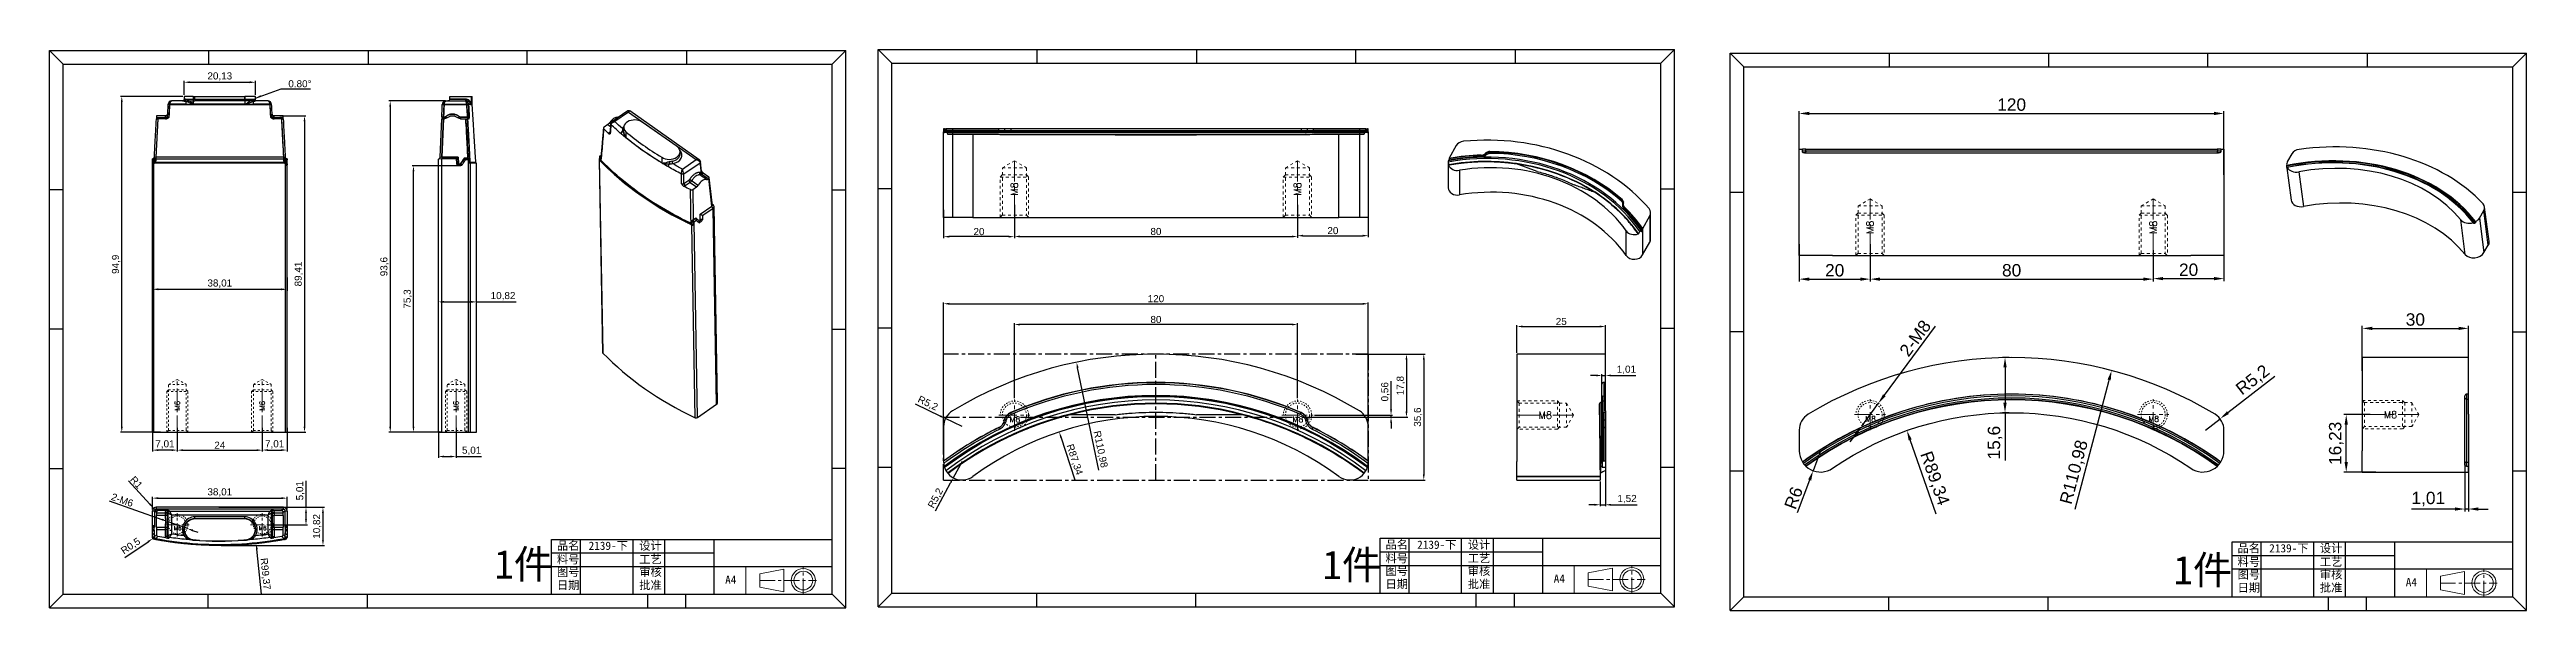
# Model space of a CAD drawing. Header units: millimetres. Extents: x 2535 to 3235, y 1673 to 1831.
import ezdxf
from ezdxf.enums import TextEntityAlignment as Align
from ezdxf.lldxf.tags import DXFTag

# ---------------------------------------------------------------- set-up
doc = ezdxf.new("R2010")
doc.units = ezdxf.units.MM
doc.linetypes.add('CENTER', pattern=[2, 1.25, -0.25, 0.25, -0.25])
doc.linetypes.add('HIDDEN', pattern=[0.2, 0.1, -0.1])
doc.layers.add('253', color=7, linetype='Continuous', true_color=0xffffff)
doc.layers.add('5', color=7, linetype='Continuous', true_color=0xffffff)
doc.layers.add('DIM', color=3, linetype='Continuous')
doc.layers.add('图框', color=7, linetype='Continuous')
for name, color, linetype, lineweight in [('insert', 85, 'Continuous', 20), ('moldbase', 7, 'Continuous', 20), ('screw', 33, 'Continuous', 13)]:
    doc.layers.add(name, color=color, linetype=linetype, lineweight=lineweight)
doc.styles.add('SLDTEXTSTYLE1', font='', dxfattribs={"bigfont": 'bigfont'})
doc.styles.get("Standard").update_dxf_attribs({"font": 'arial.ttf'})
doc.styles.add('TXT', font='txt.shx', dxfattribs={"bigfont": 'gbcbig.shx'})
doc.styles.get('SLDTEXTSTYLE1').set_extended_font_data('新宋体')
tags = doc.linetypes.add('DASHED', pattern=[25.72, 12.86, -12.86]).pattern_tags.tags
tags[6:7] = [DXFTag(74, 4), DXFTag(75, 0), DXFTag(340, '0'), DXFTag(46, 0.0), DXFTag(50, 0.0), DXFTag(44, 0.0), DXFTag(45, 0.0)]
tags[4:5] = [DXFTag(74, 4), DXFTag(75, 0), DXFTag(340, '0'), DXFTag(46, 0.0), DXFTag(50, 0.0), DXFTag(44, 0.0), DXFTag(45, 0.0)]
doc.dimstyles.new('ISO-25', dxfattribs={"dimtxt": 2.5, "dimasz": 2.5, "dimexe": 1.25, "dimexo": 0.625, "dimtad": 1, "dimtxsty": 'Standard', "dimcen": 2.5, "dimadec": 0, "dimazin": 0, "dimtfac": 1, "dimtmove": 0, "dimatfit": 3, "dimfxl": 0, "dimarcsym": 0})

msp = doc.modelspace()

# ---------------------------------------------------------------- texts
at = {"color": 4, "char_height": 8.1, "width": 13216.41692, "attachment_point": 1}
for insert in [(2660.53, 1690.058), (2894.528, 1689.885), (3134.996, 1688.408)]:
    msp.add_mtext('{\\fNSimSun|b0|i0|c134|p49;1件}', dxfattribs=dict(at, insert=insert))
at = {"layer": 'DIM', "insert": (2602.314, 1820.743), "char_height": 2, "attachment_point": 7}
msp.add_mtext('0.80%%d', dxfattribs=at)
at = {"layer": 'DIM', "attachment_point": 5}
for s, insert, char_height, rotation in [('R110,98', (2831.709, 1718.465), 2, 281.663869), ('R87,34', (2824.377, 1715.549), 2, 288.226572), ('R89,34', (3067.336, 1710.204), 3.5, 289.338989), ('R110,98', (3107.1, 1711.979), 3.5, 75.249348), ('R99,37', (2595.724, 1683.265), 2, 275.955258)]:
    msp.add_mtext(s, dxfattribs=dict(at, insert=insert, char_height=char_height, rotation=rotation))
at = {"layer": 'screw', "color": 6, "linetype": 'HIDDEN', "ltscale": 8.128, "style": 'TXT'}
for p in [(2807.467, 1791.996), (2887.465, 1791.996), (3049.256, 1781.223), (3129.255, 1781.223)]:
    msp.add_text('M8', height=2, rotation=90, dxfattribs=at).set_placement(p, align=Align.MIDDLE)
at = {"layer": 'screw', "color": 6, "linetype": 'HIDDEN', "ltscale": 6.096, "style": 'TXT'}
for p in [(2570.948, 1730.771), (2594.947, 1730.771), (2649.709, 1730.771)]:
    msp.add_text('M6', height=1.5, rotation=90, dxfattribs=at).set_placement(p, align=Align.MIDDLE)
at = {"layer": 'screw', "color": 6, "linetype": 'HIDDEN', "ltscale": 8.128, "style": 'TXT'}
for p in [(2957.474, 1728.129), (3196.32, 1728.273)]:
    msp.add_text('M8', height=2, dxfattribs=at).set_placement(p, align=Align.MIDDLE)

# ---------------------------------------------------------------- blocks, each defined once
blk = doc.blocks.new('fgfeeffeef')
at = {"color": 7}
for p, q in [((1140.7, 1659.9), (1140.7, 1639.3)), ((1151.2, 1654.6), (1169.2, 1658.1)), ((1151.2, 1644.6), (1151.2, 1654.6)), ((1169.2, 1641.1), (1169.2, 1658.1)), ((1151.2, 1644.6), (1169.2, 1641.1))]:
    blk.add_line(p, q, dxfattribs=at)
at = {"color": 1, "linetype": 'CENTER', "ltscale": 9.144}
for p, q in [((1183.8, 1639.7), (1183.8, 1659.5)), ((1151.2, 1649.6), (1193.7, 1649.6))]:
    blk.add_line(p, q, dxfattribs=at)
at = {"color": 7}
for radius in [9, 7]:
    blk.add_circle((1183.8, 1649.6), radius, dxfattribs=at)
at = {"layer": '图框'}
for p, q in [((629.9, 2036), (619.6, 2046.2)), ((619.6, 2046.2), (1215.6, 2046.2)), ((619.6, 1629.1), (619.6, 2046.2)), ((738.8, 2036), (738.8, 2046.2)), ((858, 2046.2), (858, 2036)), ((977.2, 2036), (977.2, 2046.2)), ((1096.4, 2046.2), (1096.4, 2036)), ((1205.4, 2036), (1215.6, 2046.2)), ((1215.6, 1629.1), (1215.6, 2046.2)), ((629.9, 1639.3), (629.9, 2036)), ((629.9, 2036), (1205.4, 2036)), ((1205.4, 1639.3), (1205.4, 2036)), ((629.9, 1941.9), (619.6, 1941.9)), ((1205.4, 1942.1), (1215.6, 1942.1)), ((629.9, 1837.6), (619.6, 1837.6)), ((1205.4, 1837.6), (1215.6, 1837.6)), ((629.9, 1733.3), (619.6, 1733.3)), ((1205.4, 1733.6), (1215.6, 1733.6)), ((995.3, 1639.3), (995.3, 1680.4)), ((995.3, 1680.4), (1205.4, 1680.4)), ((995.3, 1670.2), (1117.1, 1670.2)), ((1017, 1639.3), (1017, 1680.4)), ((1056.4, 1639.3), (1056.4, 1680.4)), ((1080.2, 1639.3), (1080.2, 1680.4)), ((1117.1, 1639.3), (1117.1, 1680.4)), ((1205.4, 1659.9), (995.3, 1659.9)), ((629.9, 1639.3), (619.6, 1629.1)), ((629.9, 1639.3), (1205.4, 1639.3)), ((738.1, 1639.3), (738.1, 1629.1)), ((857.3, 1639.3), (857.3, 1629.1)), ((1067.1, 1639.3), (1067.1, 1629.1)), ((1095.7, 1639.3), (1095.7, 1629.1)), ((1205.4, 1639.3), (1215.6, 1629.1)), ((619.6, 1629.1), (1215.6, 1629.1))]:
    blk.add_line(p, q, dxfattribs=at)
at = {"layer": '图框', "char_height": 6.17, "attachment_point": 1, "style": 'SLDTEXTSTYLE1'}
for s, insert in [('料号', (999.4, 1668.5)), ('品名', (999.4, 1678.7)), ('2139-下', (1023.1, 1678.7)), ('设计', (1061, 1678.7)), ('工艺', (1061, 1668.5)), ('图号', (999.4, 1659)), ('日期', (999.4, 1649.2)), ('批准', (1061, 1649.2)), ('审核', (1061, 1659)), ('A4', (1125.3, 1653.3))]:
    blk.add_mtext(s, dxfattribs=dict(at, insert=insert))
blk = doc.blocks.new('grghrrhhr')
at = {"layer": '253', "color": 7, "linetype": 'Continuous'}
for p, q in [((1332.98, 78.72), (1331.93, 77.99)), ((1332.98, 78.72), (1333.76, 78.17)), ((1333.45, 79.21), (1333.83, 78.94)), ((1338.62, 82.58), (1334.17, 79.5)), ((1338.89, 82.28), (1334.98, 79.57)), ((1336.43, 81.11), (1336.25, 80.99)), ((1336.28, 80.96), (1336.25, 80.99)), ((1337.52, 77.91), (1337.52, 77.21)), ((1338.89, 82.28), (1357.98, 68.89)), ((1358.86, 68.8), (1339.19, 82.58)), ((1352.56, 72.51), (1342.7, 79.43)), ((1330.88, 69.93), (1331.1, 70.08)), ((1333.4, 76.48), (1333.62, 76.63)), ((1353.44, 70.52), (1353.42, 71.1)), ((1330.6, 68.85), (1331.56, 14.36)), ((1331.64, 14.17), (1330.69, 68.67)), ((1330.74, 69.83), (1330.88, 69.93)), ((1354.07, 66.18), (1357.98, 68.89)), ((1354.48, 64.79), (1359.06, 67.96)), ((1359.34, 65.36), (1359.18, 65.25)), ((1359.5, 65.61), (1359.21, 68.26)), ((1359.7, 64.77), (1359.53, 64.66)), ((1361.35, 63.38), (1359.53, 64.66)), ((1359.97, 65.1), (1361.54, 64.01)), ((1361.35, 63.38), (1361.53, 63.51)), ((1362.39, 55.65), (1361.53, 63.51)), ((1362.54, 55.92), (1361.68, 63.79)), ((1355.91, 62.98), (1354.51, 62.02)), ((1356.26, 62.39), (1354.87, 61.43)), ((1356.26, 62.39), (1358.08, 61.12)), ((1357.03, 60.39), (1358.08, 61.12)), ((1362.76, 56.04), (1362.51, 56.22)), ((1362.76, 56.04), (1362.77, 56.04)), ((1357.69, -4.1), (1356.74, 50.4)), ((1357.15, 51.85), (1357.89, 52.37)), ((1357.51, 51.26), (1357.36, 51.16)), ((1358.33, -4.05), (1357.36, 51.16)), ((1358.05, 51.64), (1357.51, 51.26)), ((1358.71, 51.61), (1359.1, 51.88)), ((1359.39, 51.34), (1359, 51.07)), ((1359.13, 53.43), (1362.39, 55.65)), ((1362.75, 55.06), (1359.82, 53.06)), ((1362.76, 55.06), (1359.83, 53.06)), ((1362.54, 55.92), (1362.54, 55.92)), ((1363.73, -0.31), (1362.76, 55.06)), ((1364.03, 0.2), (1363.06, 55.56)), ((1358.33, -4.05), (1363.73, -0.31))]:
    blk.add_line(p, q, dxfattribs=at)
for centre, major_axis, ratio, start_param, end_param in [((1333, 79.42), (-0.605, -0.804), 0.481041, 0.968406, 1.671575), ((1334.57, 78.68), (-1.53, -2.03), 0.481041, 3.406831, 4.813167), ((1336.27, 81.68), (-0.605, -0.804), 0.481041, 0.265238, 0.968406), ((1336.78, 80.86), (-0.503, -0.009), 0.698388, 5.052812, 5.475674), ((1340.56, 77), (-3.53, -0.06), 0.696845, 5.706783, 6.00526), ((1340.54, 77.94), (-3.02, -0.05), 0.696845, 3.905393, 6.898748), ((1413.13, 121.37), (-98.07, -1.72), 0.696845, 0.687385, 0.835656), ((1350.4, 71.02), (-3.02, -0.05), 0.696845, 0.763835, 3.905393), ((1350.41, 70.44), (3.03, 0.05), 0.696845, 4.947118, 6.296742), ((1350.42, 70.08), (-3.53, -0.06), 0.696845, 1.805525, 3.717947), ((1350.41, 70.44), (3.03, 0.05), 0.696845, 0.013557, 0.026254), ((1331.1, 68.86), (0.5, 0.009), 0.696845, 3.113265, 3.717118), ((1413.37, 107.81), (-99.27, -1.74), 0.696845, 0.572665, 0.576337), ((1413.37, 107.95), (-99.07, -1.74), 0.696845, 0.570945, 0.576877), ((1331.09, 69.58), (0.5, 0.009), 0.696845, 2.334597, 2.487307), ((1413.36, 108.53), (99.02, 1.74), 0.696845, 3.71236, 3.712727), ((1413.37, 107.81), (99.35, 1.74), 0.696845, 3.717118, 4.093669), ((1330.88, 70.29), (0.287, -0.413), 0.496081, 5.351608, 5.981854), ((1330.92, 68.58), (0.144, 0.14), 0.600113, 4.199131, 5.707272), ((1351.28, 68.06), (0.091, -0.495), 0.166811, 3.941461, 5.498295), ((1359.8, 60.99), (1.38, 2.13), 0.553968, 0.228177, 1.634513), ((1359.53, 65.02), (0.287, -0.413), 0.496081, 3.833172, 5.351608), ((1361.3, 64.13), (0.546, 0.845), 0.553968, 3.36977, 4.072938), ((1361.18, 63.76), (-0.504, -0.008), 0.695336, 2.336537, 3.905142), ((1354.87, 61.79), (0.287, -0.413), 0.496081, 3.833171, 5.351608), ((1358.03, 61.87), (0.546, 0.845), 0.553968, 4.072938, 4.776106), ((1362.76, 56.41), (0.289, 0.412), 0.517986, 3.414166, 4.083252), ((1362.04, 55.56), (-1.01, -0.01), 0.68972, 2.3428, 3.911405), ((1362.06, 55.55), (-1, -0.01), 0.691611, 2.341789, 3.912585), ((1356.41, 50.71), (0.087, 0.181), 0.41832, 4.016054, 5.524195), ((1413.37, 107.81), (-99.27, -1.74), 0.696845, 0.951264, 0.954936), ((1357.02, 50.69), (0.5, 0.009), 0.696845, 4.093669, 4.697521), ((1413.37, 107.95), (-99.07, -1.74), 0.696845, 0.950724, 0.956656), ((1357.5, 51.63), (0.287, -0.413), 0.496081, 3.833174, 5.351608), ((1413.36, 108.53), (99.02, 1.74), 0.696845, 4.09806, 4.098427), ((1357.01, 51.41), (0.5, 0.009), 0.696845, 5.323479, 5.47619), ((1359.06, 51.38), (-0.344, -0.367), 0.828625, 4.85961, 6.224156), ((1359, 51.42), (-0.284, -0.405), 0.517986, 6.212701, 7.235316), ((1359.06, 51.38), (0.287, -0.413), 0.496081, 3.833174, 5.172455), ((1359.45, 51.65), (0.503, -0.01), 0.621466, 0.989902, 2.356607), ((1359.45, 51.65), (0.287, -0.413), 0.496081, 3.833174, 5.172455), ((1359.39, 51.69), (-0.284, -0.405), 0.517986, 0.952131, 2.055988), ((1359.45, 51.65), (-0.211, -0.457), 0.409051, 1.980868, 2.341058), ((1362.04, 55.92), (-0.506, 0.047), 0.683108, 2.411056, 3.280503), ((1362.75, 55.43), (0.283, -0.416), 0.503067, 3.837034, 5.355476), ((1332.06, 14.37), (-0.5, -0.009), 0.696845, 6.283171, 6.85871), ((1414.33, 53.32), (-99.35, -1.74), 0.696845, 0.575525, 0.952076), ((1363.03, 0.18), (-1, -0.018), 0.696845, 2.334597, 3.141568), ((1357.98, -3.81), (-0.5, -0.009), 0.696845, 0.952076, 2.334597)]:
    blk.add_ellipse(centre, major_axis=major_axis, ratio=ratio, start_param=start_param, end_param=end_param, dxfattribs=at)
for points, degree in [([(1331.78, 77.76), (1331.43, 73.77), (1331.08, 69.79)], 2), ([(1333.17, 76.24), (1332.73, 76.67), (1332.29, 77.11), (1331.86, 77.54)], 3), ([(1333.83, 78.96), (1333.59, 76.32)], 1), ([(1333.92, 78.72), (1333.85, 77.85), (1333.77, 76.98), (1333.69, 76.12)], 3), ([(1336.8, 76.13), (1335.81, 76.98), (1334.85, 77.84), (1333.92, 78.72)], 3), ([(1334.98, 79.57), (1334.68, 79.65), (1334.37, 79.62), (1334.18, 79.5)], 3), ([(1337.15, 77.62), (1336.41, 78.26), (1335.68, 78.91), (1334.98, 79.57)], 3), ([(1335.93, 80.73), (1335.88, 80.76), (1335.84, 80.79), (1335.79, 80.83)], 3), ([(1337.52, 77.69), (1337.43, 77.62), (1337.29, 77.59), (1337.15, 77.62)], 3), ([(1337.52, 77.18), (1337.52, 77.09), (1337.39, 77), (1337.2, 76.96)], 3), ([(1337.52, 77.18), (1337.52, 77.22), (1337.52, 77.25)], 2), ([(1337.52, 77.18), (1337.52, 77.19), (1337.52, 77.2), (1337.52, 77.22)], 3), ([(1338.62, 82.58), (1338.69, 82.61), (1338.79, 82.5), (1338.89, 82.28)], 3), ([(1333.17, 76.24), (1333.21, 76.22), (1333.24, 76.19), (1333.27, 76.16)], 3), ([(1348.42, 67.79), (1344.21, 70.34), (1340.32, 73.13), (1336.8, 76.13)], 3), ([(1338.04, 75.17), (1341.16, 72.62), (1344.55, 70.22), (1348.19, 68.01)], 3), ([(1338.09, 76.68), (1338.1, 76.17), (1338.1, 75.66), (1338.1, 75.15)], 3), ([(1330.71, 69.77), (1330.75, 69.83), (1330.81, 69.88), (1330.88, 69.93)], 3), ([(1331.06, 68.29), (1331.01, 68.34), (1330.97, 68.39), (1330.92, 68.44)], 3), ([(1331, 68.84), (1331, 68.84), (1331, 68.84), (1331, 68.84)], 3), ([(1331.08, 69.79), (1331.08, 69.77), (1331.08, 69.76), (1331.08, 69.74)], 3), ([(1331.08, 68.65), (1331.12, 68.61), (1331.17, 68.56), (1331.21, 68.52)], 3), ([(1348.25, 69.53), (1348.25, 69.02), (1348.25, 68.51), (1348.25, 68)], 3), ([(1350.14, 66.78), (1349.56, 67.11), (1348.99, 67.45), (1348.42, 67.79)], 3), ([(1353.82, 64.76), (1352.57, 65.42), (1351.34, 66.09), (1350.14, 66.78)], 3), ([(1350.33, 68.2), (1350.39, 68.06), (1350.45, 67.84), (1350.47, 67.66)], 3), ([(1353.86, 61.98), (1353.85, 62.91), (1353.84, 63.83), (1353.82, 64.76)], 3), ([(1354.48, 64.79), (1354.46, 65.2), (1354.26, 65.84), (1354.07, 66.18)], 3), ([(1354.51, 62.02), (1354.51, 62.48), (1354.5, 63.4), (1354.48, 64.33), (1354.48, 64.79)], 3), ([(1358.84, 68.79), (1358.63, 68.93), (1358.3, 68.97), (1357.98, 68.89)], 3), ([(1360.87, 63.24), (1360.27, 63.66), (1359.67, 64.09), (1359.06, 64.51)], 3), ([(1356.39, 60.35), (1355.76, 60.65), (1355.14, 60.96), (1354.53, 61.27)], 3), ([(1356.72, 62.89), (1357.33, 62.47), (1357.93, 62.04), (1358.53, 61.62)], 3), ([(1356.41, 50.56), (1356.3, 50.61), (1356.2, 50.66), (1356.1, 50.71)], 3), ([(1356.41, 50.56), (1356.25, 50.64), (1356.1, 50.71)], 2), ([(1356.24, 50.95), (1356.33, 50.9), (1356.43, 50.86), (1356.52, 50.81)], 3), ([(1356.49, 50.52), (1356.45, 50.54), (1356.41, 50.56)], 2), ([(1356.79, 50.75), (1356.79, 50.75), (1356.79, 50.75), (1356.79, 50.76)], 3), ([(1357.51, 51.26), (1357.44, 51.22), (1357.36, 51.18), (1357.27, 51.14)], 3), ([(1357.27, 50.53), (1357.28, 50.73), (1357.29, 50.93), (1357.3, 51.13)], 3), ([(1357.89, 52.37), (1358.16, 52.11), (1358.44, 51.86), (1358.71, 51.61)], 3), ([(1359.74, 51.9), (1359.73, 51.85), (1359.72, 51.8), (1359.7, 51.75)], 3), ([(1359.73, 51.9), (1359.73, 51.9), (1359.73, 51.9), (1359.74, 51.9)], 3), ([(1359.82, 53.06), (1359.79, 53.07), (1359.77, 53.08), (1359.75, 53.1)], 3), ([(1359.83, 53.06), (1359.82, 53.06), (1359.82, 53.06), (1359.82, 53.06)], 3)]:
    blk.add_open_spline(points, degree=degree, dxfattribs=at)
for points, degree, knots in [([(1331.86, 77.54), (1331.84, 77.3), (1331.82, 77.06), (1331.71, 75.86), (1331.63, 74.9), (1331.39, 72.18), (1331.24, 70.41), (1331.08, 68.65)], 3, [0, 0, 0, 0, 0.080988, 0.080988, 0.404938, 0.404938, 1, 1, 1, 1]), ([(1331.93, 77.99), (1331.89, 77.96), (1331.85, 77.93), (1331.8, 77.86), (1331.79, 77.82), (1331.77, 77.74), (1331.77, 77.7), (1331.8, 77.63), (1331.82, 77.59), (1331.85, 77.55), (1331.86, 77.55), (1331.86, 77.54)], 3, [0, 0, 0, 0, 0.242668, 0.242668, 0.485366, 0.485366, 0.727665, 0.727665, 0.969771, 0.969771, 1, 1, 1, 1]), ([(1333.92, 78.71), (1333.89, 78.75), (1333.83, 78.82), (1333.82, 78.9), (1333.83, 78.94)], 3, [0, 0, 0, 0, 0.519945, 1, 1, 1, 1]), ([(1334.18, 79.51), (1334.13, 79.48), (1334.04, 79.4), (1333.93, 79.27), (1333.85, 79.11), (1333.83, 78.99), (1333.83, 78.93)], 3, [0, 0, 0, 0, 0.230335, 0.475184, 0.733037, 1, 1, 1, 1]), ([(1333.92, 78.71), (1333.93, 78.76), (1333.94, 78.85), (1334.01, 78.99), (1334.11, 79.13), (1334.22, 79.23), (1334.3, 79.29), (1334.36, 79.33), (1334.41, 79.36), (1334.48, 79.41), (1334.61, 79.46), (1334.77, 79.53), (1334.91, 79.56), (1334.98, 79.57)], 3, [0, 0, 0, 0, 0.116777, 0.238089, 0.360216, 0.480546, 0.541899, 0.573287, 0.605053, 0.669367, 0.734559, 0.865291, 1, 1, 1, 1]), ([(1337.15, 77.62), (1337.14, 77.57), (1337.14, 77.53), (1337.14, 77.32), (1337.16, 77.14), (1337.2, 76.96)], 3, [0, 0, 0, 0, 0.223369, 0.223369, 1, 1, 1, 1]), ([(1338.1, 75.15), (1338.07, 75.21), (1338.03, 75.27), (1337.86, 75.62), (1337.74, 75.93), (1337.57, 76.55), (1337.52, 76.88), (1337.52, 77.18)], 3, [0, 0, 0, 0, 0.090418, 0.090418, 0.540015, 0.540015, 1, 1, 1, 1]), ([(1339.18, 82.58), (1339.18, 82.59), (1339.12, 82.64), (1338.98, 82.68), (1338.78, 82.67), (1338.67, 82.62), (1338.61, 82.58)], 3, [0, 0, 0, 0, 0.04915, 0.366659, 0.676886, 1, 1, 1, 1]), ([(1338.89, 82.28), (1338.92, 82.33), (1338.97, 82.43), (1339.03, 82.52), (1339.09, 82.57), (1339.14, 82.6), (1339.17, 82.6), (1339.18, 82.59), (1339.18, 82.59)], 3, [0, 0, 0, 0, 0.261156, 0.463654, 0.635204, 0.799557, 0.977218, 1, 1, 1, 1]), ([(1333.17, 76.24), (1333.18, 76.25), (1333.18, 76.26), (1333.19, 76.27), (1333.21, 76.29), (1333.24, 76.34), (1333.3, 76.4), (1333.35, 76.44), (1333.37, 76.46), (1333.39, 76.47), (1333.39, 76.47), (1333.39, 76.48), (1333.4, 76.48)], 2, [0, 0, 0, 0.03125, 0.0625, 0.125, 0.25, 0.5, 0.75, 0.875, 0.9375, 0.96875, 0.96875, 1, 1, 1]), ([(1333.27, 76.16), (1333.33, 76.13), (1333.43, 76.08), (1333.55, 76.08), (1333.63, 76.1), (1333.67, 76.11), (1333.69, 76.12)], 3, [0, 0, 0, 0, 0.356111, 0.666242, 0.829444, 1, 1, 1, 1]), ([(1333.69, 76.12), (1333.68, 76.13), (1333.66, 76.15), (1333.63, 76.19), (1333.6, 76.25), (1333.59, 76.3), (1333.59, 76.33), (1333.6, 76.34)], 3, [0, 0, 0, 0, 0.153704, 0.374883, 0.623017, 0.900398, 1, 1, 1, 1]), ([(1337.2, 76.96), (1337.26, 76.68), (1337.37, 76.39), (1337.63, 75.83), (1337.78, 75.55), (1337.99, 75.25), (1338.01, 75.21), (1338.04, 75.17)], 3, [0, 0, 0, 0, 0.468257, 0.468257, 0.931337, 0.931337, 1, 1, 1, 1]), ([(1338.04, 75.17), (1338.05, 75.16), (1338.06, 75.16), (1338.07, 75.15), (1338.08, 75.14), (1338.09, 75.14), (1338.09, 75.14), (1338.09, 75.14), (1338.09, 75.14), (1338.1, 75.14), (1338.1, 75.15), (1338.1, 75.15), (1338.1, 75.15), (1338.1, 75.15)], 3, [0, 0, 0, 0, 0.335439, 0.335439, 0.601204, 0.601204, 0.718752, 0.718752, 0.8385, 0.8385, 0.94102, 0.94102, 1, 1, 1, 1]), ([(1330.6, 68.86), (1330.6, 68.87), (1330.6, 68.88), (1330.6, 68.91), (1330.61, 68.93), (1330.62, 68.98), (1330.63, 69), (1330.64, 69.05), (1330.65, 69.07), (1330.66, 69.11), (1330.67, 69.13), (1330.67, 69.16), (1330.67, 69.17), (1330.67, 69.18)], 3, [0, 0, 0, 0, 0.084129, 0.084129, 0.328791, 0.328791, 0.532557, 0.532557, 0.738204, 0.738204, 0.916954, 0.916954, 1, 1, 1, 1]), ([(1330.69, 69.79), (1330.68, 69.67), (1330.68, 69.54), (1330.68, 69.34), (1330.67, 69.26), (1330.67, 69.18)], 3, [0, 0, 0, 0, 0.60099, 0.60099, 1, 1, 1, 1]), ([(1331.08, 69.74), (1331.08, 69.72), (1331.07, 69.7), (1331.05, 69.66), (1331.03, 69.65), (1330.98, 69.63), (1330.94, 69.63), (1330.86, 69.65), (1330.82, 69.67), (1330.75, 69.73), (1330.73, 69.75), (1330.71, 69.77)], 3, [0, 0, 0, 0, 0.117288, 0.117288, 0.288074, 0.288074, 0.572382, 0.572382, 0.864374, 0.864374, 1, 1, 1, 1]), ([(1330.8, 68.65), (1330.8, 68.65), (1330.81, 68.65), (1330.82, 68.66), (1330.83, 68.66), (1330.86, 68.67), (1330.88, 68.68), (1330.92, 68.71), (1330.93, 68.72), (1330.96, 68.75), (1330.97, 68.77), (1330.99, 68.8), (1331, 68.82), (1331, 68.84)], 3, [0, 0, 0, 0, 0.013723, 0.013723, 0.116305, 0.116305, 0.345579, 0.345579, 0.566855, 0.566855, 0.783267, 0.783267, 1, 1, 1, 1]), ([(1330.92, 68.44), (1330.87, 68.48), (1330.84, 68.53), (1330.81, 68.61), (1330.81, 68.63), (1330.8, 68.65)], 3, [0, 0, 0, 0, 0.701651, 0.701651, 1, 1, 1, 1]), ([(1331, 68.84), (1331.01, 69.03), (1331.03, 69.22), (1331.06, 69.52), (1331.07, 69.63), (1331.08, 69.74)], 3, [0, 0, 0, 0, 0.636646, 0.636646, 1, 1, 1, 1]), ([(1331, 68.84), (1331, 68.81), (1331, 68.78), (1331.03, 68.72), (1331.04, 68.69), (1331.07, 68.66), (1331.08, 68.65), (1331.08, 68.65)], 3, [0, 0, 0, 0, 0.409615, 0.409615, 0.914313, 0.914313, 1, 1, 1, 1]), ([(1331.21, 68.52), (1331.21, 68.51), (1331.2, 68.49), (1331.19, 68.45), (1331.18, 68.43), (1331.16, 68.39), (1331.15, 68.37), (1331.12, 68.34), (1331.1, 68.32), (1331.08, 68.3), (1331.07, 68.29), (1331.06, 68.29)], 3, [0, 0, 0, 0, 0.219582, 0.219582, 0.439044, 0.439044, 0.660351, 0.660351, 0.885263, 0.885263, 1, 1, 1, 1]), ([(1356.1, 50.71), (1354.41, 51.53), (1350.96, 53.35), (1347.45, 55.38), (1344.92, 57), (1343.27, 58.1), (1341.66, 59.23), (1340.08, 60.39), (1337.78, 62.17), (1334.88, 64.62), (1332.25, 67.07), (1331.06, 68.29)], 2, [0, 0, 0, 0.114515, 0.242441, 0.370366, 0.434329, 0.498292, 0.562254, 0.626217, 0.754143, 0.882068, 1, 1, 1]), ([(1356.24, 50.95), (1353.05, 52.49), (1346.74, 55.94), (1338.33, 61.83), (1333.41, 66.27), (1331.21, 68.52)], 3, [0, 0, 0, 0, 0.325414, 0.671851, 1, 1, 1, 1]), ([(1348.19, 68.01), (1348.23, 67.97), (1348.27, 67.93), (1348.33, 67.86), (1348.36, 67.84), (1348.4, 67.81), (1348.41, 67.8), (1348.42, 67.8)], 3, [0, 0, 0, 0, 0.528723, 0.528723, 0.896294, 0.896294, 1, 1, 1, 1]), ([(1348.25, 68), (1348.25, 68), (1348.25, 68), (1348.25, 67.99), (1348.25, 67.99), (1348.25, 67.99), (1348.24, 67.99), (1348.24, 67.99), (1348.23, 67.99), (1348.22, 67.99), (1348.2, 68), (1348.19, 68.01)], 3, [0, 0, 0, 0, 0.108822, 0.108822, 0.219168, 0.219168, 0.313544, 0.313544, 0.487062, 0.487062, 1, 1, 1, 1]), ([(1350.33, 68.2), (1350.02, 68.12), (1349.72, 68.04), (1349.19, 67.9), (1348.95, 67.84), (1348.66, 67.8), (1348.6, 67.79), (1348.52, 67.79), (1348.49, 67.8), (1348.44, 67.81), (1348.42, 67.82), (1348.4, 67.83), (1348.4, 67.83), (1348.37, 67.86), (1348.35, 67.89), (1348.3, 67.94), (1348.28, 67.97), (1348.25, 68)], 3, [0, 0, 0, 0, 0.375341, 0.375341, 0.742266, 0.742266, 0.842729, 0.842729, 0.889563, 0.889563, 0.912636, 0.912636, 0.918442, 0.918442, 0.958945, 0.958945, 1, 1, 1, 1]), ([(1348.42, 67.8), (1348.43, 67.79), (1348.45, 67.78), (1348.49, 67.76), (1348.53, 67.75), (1348.63, 67.73), (1348.7, 67.72), (1349.02, 67.67), (1349.28, 67.66), (1349.85, 67.64), (1350.15, 67.65), (1350.47, 67.66)], 3, [0, 0, 0, 0, 0.022597, 0.022597, 0.077763, 0.077763, 0.190195, 0.190195, 0.59288, 0.59288, 1, 1, 1, 1]), ([(1351.16, 68.4), (1350.94, 68.36), (1350.72, 68.3), (1350.45, 68.23), (1350.39, 68.22), (1350.33, 68.2)], 3, [0, 0, 0, 0, 0.772833, 0.772833, 1, 1, 1, 1]), ([(1350.47, 67.66), (1350.53, 67.67), (1350.59, 67.67), (1350.86, 67.68), (1351.07, 67.69), (1351.28, 67.7)], 3, [0, 0, 0, 0, 0.232505, 0.232505, 1, 1, 1, 1]), ([(1354.07, 66.18), (1353.6, 66.43), (1352.66, 66.93), (1351.74, 67.45), (1351.28, 67.7)], 3, [0, 0, 0, 0, 0.50246, 1, 1, 1, 1]), ([(1353.82, 64.76), (1353.83, 64.86), (1353.83, 65.05), (1353.87, 65.35), (1353.92, 65.59), (1353.96, 65.79), (1354.01, 65.99), (1354.05, 66.11), (1354.07, 66.18)], 3, [0, 0, 0, 0, 0.21341, 0.44088, 0.558871, 0.683545, 0.825843, 1, 1, 1, 1]), ([(1354.48, 64.79), (1354.43, 64.77), (1354.34, 64.72), (1354.16, 64.69), (1353.98, 64.7), (1353.88, 64.74), (1353.82, 64.76)], 3, [0, 0, 0, 0, 0.249999, 0.499996, 0.749992, 1, 1, 1, 1]), ([(1356.13, 63.23), (1356.13, 63.23), (1356.12, 63.2), (1356.09, 63.16), (1356.03, 63.09), (1355.97, 63.03), (1355.93, 63), (1355.91, 62.98)], 3, [0, 0, 0, 0, 0.020031, 0.242957, 0.485389, 0.755334, 1, 1, 1, 1]), ([(1358.94, 65.17), (1358.89, 65.18), (1358.78, 65.2), (1358.61, 65.19), (1358.44, 65.17), (1358.26, 65.12), (1358.08, 65.06), (1357.82, 64.94), (1357.52, 64.76), (1357.21, 64.52), (1356.97, 64.3), (1356.77, 64.1), (1356.59, 63.89), (1356.43, 63.68), (1356.27, 63.46), (1356.18, 63.31), (1356.13, 63.23)], 3, [0, 0, 0, 0, 0.062753, 0.124603, 0.186271, 0.248388, 0.310952, 0.373686, 0.498775, 0.605963, 0.677608, 0.749186, 0.811558, 0.873733, 0.936315, 1, 1, 1, 1]), ([(1359.06, 64.51), (1358.97, 64.52), (1358.79, 64.54), (1358.39, 64.46), (1357.86, 64.19), (1357.33, 63.72), (1356.96, 63.27), (1356.8, 63.02), (1356.72, 62.89)], 3, [0, 0, 0, 0, 0.126995, 0.249806, 0.499592, 0.7492, 0.872422, 1, 1, 1, 1]), ([(1357.98, 68.89), (1358.05, 68.87), (1358.19, 68.83), (1358.36, 68.76), (1358.47, 68.7), (1358.52, 68.67), (1358.55, 68.65), (1358.62, 68.6), (1358.73, 68.52), (1358.86, 68.39), (1358.95, 68.27), (1359, 68.17), (1359.03, 68.11), (1359.04, 68.06), (1359.05, 68.03), (1359.05, 67.99), (1359.05, 67.97), (1359.06, 67.96)], 3, [0, 0, 0, 0, 0.137717, 0.272104, 0.337599, 0.369862, 0.38587, 0.401794, 0.525374, 0.645377, 0.766456, 0.826645, 0.885959, 0.915072, 0.943744, 0.972039, 1, 1, 1, 1]), ([(1359.21, 68.22), (1359.2, 68.29), (1359.18, 68.4), (1359.1, 68.56), (1358.98, 68.7), (1358.9, 68.77), (1358.85, 68.8)], 3, [0, 0, 0, 0, 0.272571, 0.531946, 0.774473, 1, 1, 1, 1]), ([(1359.18, 65.25), (1359.16, 65.24), (1359.13, 65.22), (1359.08, 65.19), (1359.03, 65.18), (1358.98, 65.17), (1358.95, 65.17), (1358.94, 65.17)], 3, [0, 0, 0, 0, 0.149184, 0.360884, 0.583695, 0.826028, 1, 1, 1, 1]), ([(1359.21, 68.25), (1359.21, 68.23), (1359.21, 68.18), (1359.18, 68.07), (1359.1, 68), (1359.06, 67.96)], 3, [0, 0, 0, 0, 0.103251, 0.54741, 1, 1, 1, 1]), ([(1359.06, 67.96), (1359.08, 67.74), (1359.13, 67.31), (1359.2, 66.66), (1359.27, 66.01), (1359.32, 65.58), (1359.34, 65.36)], 3, [0, 0, 0, 0, 0.250006, 0.5, 0.749994, 1, 1, 1, 1]), ([(1359.53, 64.66), (1359.45, 64.61), (1359.28, 64.51), (1359.14, 64.51), (1359.06, 64.51)], 3, [0, 0, 0, 0, 0.48925, 1, 1, 1, 1]), ([(1359.49, 65.64), (1359.49, 65.63), (1359.5, 65.6), (1359.49, 65.54), (1359.46, 65.47), (1359.41, 65.41), (1359.37, 65.38), (1359.34, 65.36)], 3, [0, 0, 0, 0, 0.072624, 0.287586, 0.528184, 0.792106, 1, 1, 1, 1]), ([(1359.97, 65.1), (1359.92, 65.15), (1359.81, 65.23), (1359.65, 65.41), (1359.56, 65.54), (1359.52, 65.6)], 3, [0, 0, 0, 0, 0.326676, 0.677771, 1, 1, 1, 1]), ([(1359.97, 65.1), (1359.97, 65.1), (1359.97, 65.09), (1359.96, 65.07), (1359.95, 65.05), (1359.94, 65.04), (1359.94, 65.03), (1359.91, 64.98), (1359.84, 64.89), (1359.79, 64.84), (1359.77, 64.83), (1359.77, 64.83), (1359.76, 64.82), (1359.76, 64.82), (1359.74, 64.8), (1359.72, 64.79), (1359.71, 64.78), (1359.71, 64.78), (1359.7, 64.78), (1359.7, 64.77)], 2, [0, 0, 0, 0.03125, 0.0625, 0.125, 0.196429, 0.196429, 0.25, 0.5, 0.75, 0.8125, 0.8125, 0.84375, 0.84375, 0.875, 0.9375, 0.96875, 0.984375, 0.992188, 1, 1, 1]), ([(1354.51, 62.02), (1354.5, 62.01), (1354.47, 61.98), (1354.41, 61.95), (1354.33, 61.93), (1354.24, 61.91), (1354.14, 61.9), (1354.03, 61.91), (1353.93, 61.94), (1353.88, 61.97), (1353.86, 61.98)], 3, [0, 0, 0, 0, 0.077578, 0.182152, 0.299697, 0.431542, 0.577759, 0.734688, 0.8979, 1, 1, 1, 1]), ([(1353.86, 61.98), (1353.89, 61.94), (1353.94, 61.86), (1354.04, 61.72), (1354.17, 61.55), (1354.34, 61.38), (1354.47, 61.31), (1354.53, 61.27)], 3, [0, 0, 0, 0, 0.141787, 0.27748, 0.535412, 0.771661, 1, 1, 1, 1]), ([(1354.87, 61.43), (1354.87, 61.42), (1354.86, 61.42), (1354.85, 61.41), (1354.82, 61.39), (1354.77, 61.36), (1354.73, 61.34), (1354.68, 61.32), (1354.64, 61.3), (1354.61, 61.3), (1354.57, 61.28), (1354.55, 61.28), (1354.54, 61.27), (1354.54, 61.27), (1354.53, 61.27)], 2, [0, 0, 0, 0.03125, 0.0625, 0.125, 0.25, 0.5, 0.5, 0.75, 0.75, 0.875, 0.9375, 0.96875, 0.96875, 1, 1, 1]), ([(1356.72, 62.89), (1356.65, 62.79), (1356.52, 62.59), (1356.35, 62.46), (1356.26, 62.39)], 3, [0, 0, 0, 0, 0.510799, 1, 1, 1, 1]), ([(1356.39, 60.35), (1356.43, 60.33), (1356.49, 60.31), (1356.59, 60.29), (1356.65, 60.28), (1356.76, 60.29), (1356.82, 60.3), (1356.92, 60.33), (1356.97, 60.35), (1357.02, 60.38), (1357.02, 60.39), (1357.03, 60.39)], 3, [0, 0, 0, 0, 0.24235, 0.24235, 0.484719, 0.484719, 0.726848, 0.726848, 0.969072, 0.969072, 1, 1, 1, 1]), ([(1356.52, 50.81), (1356.52, 51.02), (1356.52, 51.23), (1356.5, 52.47), (1356.48, 53.5), (1356.44, 56.47), (1356.41, 58.41), (1356.39, 60.35)], 3, [0, 0, 0, 0, 0.065761, 0.065761, 0.389712, 0.389712, 1, 1, 1, 1]), ([(1357.03, 60.39), (1357.05, 58.77), (1357.07, 57.15), (1357.11, 54.31), (1357.13, 53.08), (1357.15, 51.85)], 3, [0, 0, 0, 0, 0.568855, 0.568855, 1, 1, 1, 1]), ([(1356.1, 50.71), (1356.11, 50.73), (1356.13, 50.74), (1356.16, 50.77), (1356.17, 50.79), (1356.2, 50.83), (1356.21, 50.85), (1356.23, 50.89), (1356.23, 50.91), (1356.24, 50.93), (1356.24, 50.94), (1356.24, 50.95)], 3, [0, 0, 0, 0, 0.218336, 0.218336, 0.445714, 0.445714, 0.671423, 0.671423, 0.89357, 0.89357, 1, 1, 1, 1]), ([(1356.1, 50.71), (1356.11, 50.73), (1356.13, 50.74), (1356.16, 50.77), (1356.17, 50.79), (1356.2, 50.83), (1356.21, 50.85), (1356.23, 50.89), (1356.23, 50.91), (1356.24, 50.94), (1356.24, 50.94), (1356.24, 50.95)], 3, [0, 0, 0, 0, 0.228419, 0.228419, 0.456945, 0.456945, 0.683736, 0.683736, 0.906926, 0.906926, 1, 1, 1, 1]), ([(1356.72, 50.48), (1356.69, 50.48), (1356.65, 50.49), (1356.55, 50.51), (1356.47, 50.53), (1356.41, 50.56)], 3, [0, 0, 0, 0, 0.298381, 0.298381, 1, 1, 1, 1]), ([(1356.49, 50.52), (1356.55, 50.5), (1356.61, 50.47), (1356.65, 50.45), (1356.69, 50.43), (1356.73, 50.41)], 2, [0, 0, 0, 0.505122, 0.505122, 0.759824, 1, 1, 1]), ([(1356.52, 50.81), (1356.57, 50.79), (1356.62, 50.77), (1356.71, 50.76), (1356.75, 50.75), (1356.79, 50.75)], 3, [0, 0, 0, 0, 0.591254, 0.591254, 1, 1, 1, 1]), ([(1356.72, 50.48), (1356.72, 50.48), (1356.72, 50.48), (1356.73, 50.49), (1356.73, 50.5), (1356.74, 50.53), (1356.75, 50.55), (1356.76, 50.59), (1356.77, 50.61), (1356.78, 50.65), (1356.78, 50.67), (1356.79, 50.72), (1356.79, 50.74), (1356.79, 50.75)], 3, [0, 0, 0, 0, 0.013723, 0.013723, 0.116305, 0.116305, 0.345579, 0.345579, 0.566855, 0.566855, 0.783267, 0.783267, 1, 1, 1, 1]), ([(1356.75, 51.74), (1356.78, 51.74), (1356.81, 51.74), (1356.9, 51.75), (1356.96, 51.76), (1357.06, 51.8), (1357.11, 51.82), (1357.15, 51.85)], 3, [0, 0, 0, 0, 0.218798, 0.218798, 0.608998, 0.608998, 1, 1, 1, 1]), ([(1357.27, 51.14), (1357.2, 51.18), (1357.13, 51.22), (1357.01, 51.33), (1356.95, 51.38), (1356.86, 51.49), (1356.83, 51.54), (1356.78, 51.63), (1356.77, 51.66), (1356.75, 51.71), (1356.75, 51.72), (1356.75, 51.74)], 3, [0, 0, 0, 0, 0.301871, 0.301871, 0.571923, 0.571923, 0.794014, 0.794014, 0.922621, 0.922621, 1, 1, 1, 1]), ([(1356.75, 51.74), (1356.76, 51.62), (1356.76, 51.5), (1356.77, 51.17), (1356.78, 50.96), (1356.79, 50.76)], 3, [0, 0, 0, 0, 0.363354, 0.363354, 1, 1, 1, 1]), ([(1357.27, 50.53), (1357.27, 50.51), (1357.27, 50.5), (1357.26, 50.47), (1357.25, 50.46), (1357.23, 50.42), (1357.21, 50.41), (1357.18, 50.38), (1357.16, 50.37), (1357.11, 50.35), (1357.08, 50.34), (1357.04, 50.34), (1357.03, 50.34), (1357.02, 50.34)], 3, [0, 0, 0, 0, 0.137848, 0.137848, 0.307062, 0.307062, 0.477381, 0.477381, 0.656805, 0.656805, 0.919443, 0.919443, 1, 1, 1, 1]), ([(1357.89, 52.37), (1357.89, 52.37), (1357.89, 52.37), (1357.87, 52.32), (1357.86, 52.27), (1357.85, 52.16), (1357.85, 52.09), (1357.86, 51.98), (1357.87, 51.92), (1357.9, 51.83), (1357.93, 51.78), (1357.98, 51.7), (1358.01, 51.67), (1358.05, 51.64)], 3, [0, 0, 0, 0, 0.005911, 0.005911, 0.19856, 0.19856, 0.423719, 0.423719, 0.623037, 0.623037, 0.811131, 0.811131, 1, 1, 1, 1]), ([(1358.7, 51.03), (1358.57, 51.15), (1358.44, 51.27), (1358.23, 51.47), (1358.14, 51.56), (1358.05, 51.64)], 3, [0, 0, 0, 0, 0.587334, 0.587334, 1, 1, 1, 1]), ([(1359.1, 51.88), (1359.1, 52.04), (1359.1, 52.2), (1359.11, 52.52), (1359.11, 52.69), (1359.12, 53.01), (1359.12, 53.17), (1359.13, 53.36), (1359.13, 53.39), (1359.13, 53.43)], 3, [0, 0, 0, 0, 0.313334, 0.313334, 0.626668, 0.626668, 0.940002, 0.940002, 1, 1, 1, 1]), ([(1359.13, 53.43), (1359.13, 53.43), (1359.13, 53.43), (1359.18, 53.4), (1359.24, 53.38), (1359.36, 53.32), (1359.42, 53.28), (1359.53, 53.23), (1359.57, 53.2), (1359.66, 53.15), (1359.71, 53.12), (1359.75, 53.1)], 3, [0, 0, 0, 0, 0.005402, 0.005402, 0.343735, 0.343735, 0.627339, 0.627339, 0.81258, 0.81258, 1, 1, 1, 1]), ([(1359.75, 53.1), (1359.75, 53.1), (1359.75, 53.09), (1359.75, 52.83), (1359.74, 52.57), (1359.73, 52.17), (1359.73, 52.04), (1359.73, 51.9)], 3, [0, 0, 0, 0, 0.003778, 0.003778, 0.663633, 0.663633, 1, 1, 1, 1]), ([(1359.83, 53.06), (1359.81, 52.87), (1359.8, 52.67), (1359.77, 52.29), (1359.75, 52.09), (1359.74, 51.9)], 3, [0, 0, 0, 0, 0.498111, 0.498111, 1, 1, 1, 1])]:
    blk.add_open_spline(points, degree=degree, knots=knots, dxfattribs=at)
for points, weights in [([(1333.6, 76.4), (1333.54, 76.4), (1333.47, 76.43), (1333.4, 76.48)], [1.00488891082, 1.02022699626, 1.07165546167, 1.15917430703]), ([(1336.8, 76.13), (1336.81, 76.39), (1336.95, 76.7), (1337.2, 76.96)], [1.15695299104, 1.01645364031, 0.970282219035, 1.01843872722]), ([(1350.13, 66.78), (1350.14, 67.05), (1350.27, 67.37), (1350.47, 67.66)], [1.07075808853, 0.977895946867, 0.976437249672, 1.06638199695]), ([(1358.94, 65.17), (1358.82, 64.93), (1358.86, 64.65), (1359.06, 64.51)], [1.28971916345, 0.996624069373, 0.925911747156, 1.0775821968]), ([(1359.34, 65.36), (1359.36, 65.15), (1359.5, 64.91), (1359.7, 64.77)], [1.15917213163, 0.946942047323, 0.946942622793, 1.15917385803]), ([(1355.91, 62.98), (1355.92, 62.77), (1356.07, 62.53), (1356.26, 62.39)], [1.16205645865, 0.947913303004, 0.945998457287, 1.1563119215])]:
    blk.add_rational_spline(points, weights, degree=3, dxfattribs=at)
blk.add_rational_spline([(1356.13, 63.23), (1356.2, 63.2), (1356.3, 63.14), (1356.4, 63.08), (1356.51, 63.02), (1356.62, 62.95), (1356.72, 62.89)], [1.00095561355, 1.00936278248, 1.07324255019, 1.19259491669, 1.0731996916, 1.00931691208, 1.00094657814], degree=3, knots=[0, 0, 0, 0, 0.49991, 0.49991, 0.49991, 1, 1, 1, 1], dxfattribs=at)
blk = doc.blocks.new('screw_m6_g')
at = {"layer": 'screw', "color": 1, "linetype": 'CENTER', "ltscale": 3.048}
for p, q in [((-3.3, 0), (3.3, 0)), ((0, -3.3), (0, 3.3))]:
    blk.add_line(p, q, dxfattribs=at)
at = {"layer": 'screw', "color": 33, "linetype": 'HIDDEN', "ltscale": 3.048}
blk.add_circle((0, 0), 2.5, dxfattribs=at)
at = {"layer": 'screw', "color": 92, "linetype": 'HIDDEN', "ltscale": 3.048}
blk.add_arc((0, 0), 3, 270, 180, dxfattribs=at)
at = {"layer": 'screw', "color": 6, "style": 'TXT'}
blk.add_text('M6', height=1.2, dxfattribs=at).set_placement((-1.02, -1.5))
blk = doc.blocks.new('screw_m8_g')
at = {"layer": 'screw', "color": 1, "linetype": 'CENTER', "ltscale": 4.064}
for p, q in [((-4.4, 0), (4.4, 0)), ((0, -4.4), (0, 4.4))]:
    blk.add_line(p, q, dxfattribs=at)
at = {"layer": 'screw', "color": 33, "linetype": 'HIDDEN', "ltscale": 4.064}
blk.add_circle((0, 0), 3.4, dxfattribs=at)
at = {"layer": 'screw', "color": 92, "linetype": 'HIDDEN', "ltscale": 4.064}
blk.add_arc((0, 0), 4, 270, 180, dxfattribs=at)
at = {"layer": 'screw', "color": 6, "style": 'TXT'}
blk.add_text('M8', height=1.6, dxfattribs=at).set_placement((-1.36, -2))
blk = doc.blocks.new('g5hhth')
at = {"layer": '253', "color": 7, "linetype": 'Continuous'}
for p, q in [((1576.67, 140), (1574.66, 136.41)), ((1574.41, 135.52), (1574.41, 128.1)), ((1577.55, 133.02), (1577.55, 126.05)), ((1599.48, 132.7), (1593.7, 134.81)), ((1629.34, 116.55), (1631.36, 120.14)), ((1631.36, 120.14), (1631.36, 112.72)), ((1631.59, 113.58), (1631.59, 121)), ((1624.69, 108.93), (1624.69, 115.9)), ((1629.33, 116.29), (1629.33, 109.1)), ((1629.33, 109.1), (1631.36, 112.72))]:
    blk.add_line(p, q, dxfattribs=at)
for centre, major_axis, ratio, start_param, end_param in [((1579.04, 139.14), (-2.6, 0), 0.804838, 4.832613, 5.858834), ((1585.4, 96.88), (-55.49, -0.02), 0.804838, 3.743463, 4.832613), ((1577.01, 135.52), (-2.6, 0), 0.804838, 6.174994, 6.374158), ((1585.4, 96.88), (49.52, 0.02), 0.804838, 0.498908, 1.793983), ((1585.4, 96.88), (-49.02, -0.02), 0.804838, 3.638078, 4.937998), ((1577.01, 135.22), (-2.6, 0), 0.804838, 5.955398, 6.023363), ((1577.01, 135.05), (-2.6, 0.02), 0.79916, 0.290441, 1.785853), ((1585.4, 96.58), (50.03, 0.02), 0.804838, 1.6038, 1.78912), ((1585.4, 96.88), (-50.27, -0.02), 0.804838, 4.745241, 4.927463), ((1585.4, 96.74), (-50.29, -0.02), 0.804838, 4.74539, 4.927278), ((1586.64, 98.86), (-43.67, 0.29), 0.79916, 3.65995, 4.927446), ((1585.4, 96.74), (51.49, 0.02), 0.804838, 0.736458, 1.556433), ((1585.4, 96.58), (51.24, 0.02), 0.804838, 0.736458, 1.556433), ((1585.4, 96.88), (-51.48, -0.02), 0.804838, 3.878212, 4.697864), ((1585.4, 96.38), (-48.46, -0.02), 0.804838, 4.035965, 4.54005), ((1585.4, 96.4), (-48.55, -0.02), 0.804838, 4.036015, 4.540065), ((1577.01, 128.1), (2.6, 0), 0.804838, 3.141617, 4.921786), ((1586.64, 91.68), (43.67, 0.02), 0.804838, 0.512697, 1.780193), ((1585.4, 96.58), (50.03, 0.02), 0.804838, 0.503771, 0.689091), ((1585.4, 96.88), (-50.27, -0.02), 0.804838, 3.648613, 3.830835), ((1585.4, 96.74), (-50.29, -0.02), 0.804838, 3.648798, 3.830686), ((1628.99, 121), (-2.6, 0), 0.804838, 2.717242, 3.743463), ((1626.96, 116.91), (-2.6, 0.02), 0.79916, 0.518357, 2.014687), ((1626.96, 117.38), (-2.6, 0), 0.804838, 2.201919, 2.401082), ((1585.4, 96.58), (-49.64, -0.02), 0.804838, 3.641414, 3.644526), ((1626.96, 117.08), (-2.6, 0), 0.804838, 2.451077, 2.620678), ((1628.99, 113.58), (-2.6, 0), 0.804838, 2.717242, 3.1416), ((1626.96, 109.96), (2.6, 0), 0.804838, 3.65429, 5.858834)]:
    blk.add_ellipse(centre, major_axis=major_axis, ratio=ratio, start_param=start_param, end_param=end_param, dxfattribs=at)
for points, degree in [([(1574.42, 135.33), (1574.43, 135.08), (1574.46, 134.82), (1574.49, 134.57)], 3), ([(1593.71, 134.91), (1587.36, 135.81), (1580.78, 135.7), (1574.49, 134.57)], 3), ([(1574.66, 136.41), (1574.66, 136.37), (1574.66, 136.32), (1574.66, 136.28)], 3), ([(1583.72, 137.19), (1583.73, 137.23), (1583.73, 137.28), (1583.73, 137.32)], 3), ([(1583.73, 136.83), (1583.73, 136.94), (1583.72, 137.12), (1583.72, 137.19)], 3), ([(1584.9, 137.82), (1584.89, 137.77), (1584.89, 137.73), (1584.89, 137.68)], 3), ([(1586.13, 138.31), (1586.13, 138.27), (1586.13, 138.22), (1586.12, 138.18)], 3), ([(1599.48, 132.7), (1600.09, 132.55), (1601.3, 132.23), (1603.1, 131.68), (1604.27, 131.27), (1604.85, 131.06)], 3), ([(1604.85, 131.06), (1605.44, 130.85), (1606.59, 130.41), (1608.29, 129.69), (1609.39, 129.17), (1609.94, 128.91)], 3), ([(1615.73, 126.8), (1609.94, 128.91)], 1), ([(1615.78, 126.89), (1615.77, 126.86), (1615.75, 126.83), (1615.73, 126.8)], 3), ([(1628.14, 115.09), (1625.05, 119.62), (1620.82, 123.66), (1615.78, 126.89)], 3), ([(1623.35, 124.3), (1623.45, 124.37), (1623.54, 124.51), (1623.54, 124.59)], 3), ([(1623.52, 124.73), (1623.53, 124.68), (1623.53, 124.64), (1623.54, 124.59)], 3), ([(1623.85, 123.32), (1623.86, 123.17)], 1), ([(1623.86, 123.24), (1623.86, 123.22), (1623.86, 123.2), (1623.86, 123.17)], 3), ([(1623.86, 123.17), (1623.86, 123.15), (1623.87, 123.12), (1623.87, 123.09)], 3), ([(1624.19, 122.63), (1624.19, 122.58), (1624.2, 122.54), (1624.2, 122.49)], 3), ([(1628.14, 115.09), (1628.26, 115.28), (1628.38, 115.48), (1628.49, 115.69)], 3), ([(1628.88, 115.97), (1628.88, 115.89), (1628.89, 115.82), (1628.89, 115.74)], 3), ([(1629.35, 116.42), (1629.35, 116.46), (1629.34, 116.5), (1629.34, 116.55)], 3)]:
    blk.add_open_spline(points, degree=degree, dxfattribs=at)
for points, degree, knots in [([(1574.49, 134.57), (1574.49, 134.56), (1574.49, 134.55), (1574.5, 134.53), (1574.5, 134.52), (1574.51, 134.5), (1574.51, 134.49), (1574.51, 134.48), (1574.51, 134.48), (1574.51, 134.48)], 3, [0, 0, 0, 0, 0.318082, 0.318082, 0.636157, 0.636157, 0.954359, 0.954359, 1, 1, 1, 1]), ([(1593.7, 134.81), (1593.04, 134.9), (1592.39, 134.98), (1591.72, 135.06), (1591.04, 135.12), (1590.35, 135.19), (1589.65, 135.24), (1588.93, 135.3), (1588.2, 135.33), (1587.46, 135.37), (1586.72, 135.39), (1585.95, 135.41), (1585.21, 135.41), (1584.82, 135.41), (1584.07, 135.4), (1583.69, 135.39), (1582.95, 135.38), (1582.19, 135.34), (1581.45, 135.3), (1580.72, 135.25), (1580, 135.2), (1579.29, 135.13), (1578.6, 135.06), (1577.92, 134.98), (1577.25, 134.9), (1576.58, 134.81), (1575.93, 134.71), (1575.27, 134.61), (1574.89, 134.54), (1574.51, 134.48)], 2, [0, 0, 0, 0.073618, 0.073618, 0.147237, 0.147237, 0.220855, 0.220855, 0.294473, 0.294473, 0.368092, 0.368092, 0.44171, 0.44171, 0.478519, 0.515328, 0.515328, 0.588947, 0.588947, 0.662565, 0.662565, 0.736184, 0.736184, 0.809802, 0.809802, 0.88342, 0.88342, 0.957039, 0.957039, 1, 1, 1]), ([(1574.64, 136.15), (1574.63, 136.12), (1574.62, 136.08), (1574.6, 136.02), (1574.59, 135.99), (1574.56, 135.94), (1574.56, 135.91), (1574.55, 135.89)], 3, [0, 0, 0, 0, 0.359783, 0.359783, 0.716916, 0.716916, 1, 1, 1, 1]), ([(1574.66, 136.28), (1574.66, 136.27), (1574.66, 136.26), (1574.66, 136.23), (1574.66, 136.22), (1574.65, 136.18), (1574.64, 136.16), (1574.64, 136.15)], 3, [0, 0, 0, 0, 0.274153, 0.274153, 0.682105, 0.682105, 1, 1, 1, 1]), ([(1583.72, 137.19), (1583.84, 137.2), (1584.07, 137.22), (1584.38, 137.32), (1584.67, 137.47), (1584.81, 137.61), (1584.89, 137.68)], 3, [0, 0, 0, 0, 0.255075, 0.500133, 0.748344, 1, 1, 1, 1]), ([(1583.73, 137.32), (1583.9, 137.33), (1584.07, 137.35), (1584.38, 137.45), (1584.53, 137.52), (1584.75, 137.67), (1584.83, 137.74), (1584.9, 137.82)], 3, [0, 0, 0, 0, 0.368243, 0.368243, 0.742308, 0.742308, 1, 1, 1, 1]), ([(1583.73, 136.83), (1583.76, 136.83), (1583.82, 136.83), (1583.93, 136.84), (1584.13, 136.87), (1584.32, 136.93), (1584.49, 136.99), (1584.59, 137.04), (1584.69, 137.09), (1584.78, 137.14), (1584.86, 137.2), (1584.94, 137.27), (1585.02, 137.33), (1585.07, 137.38), (1585.09, 137.41)], 3, [0, 0, 0, 0, 0.054357, 0.108194, 0.214968, 0.428352, 0.499734, 0.571116, 0.642458, 0.713712, 0.784835, 0.855993, 0.927577, 1, 1, 1, 1]), ([(1584.89, 137.68), (1584.97, 137.76), (1585.12, 137.91), (1585.42, 138.06), (1585.76, 138.16), (1586, 138.17), (1586.12, 138.18)], 3, [0, 0, 0, 0, 0.251861, 0.49966, 0.74461, 1, 1, 1, 1]), ([(1586.13, 138.31), (1585.97, 138.31), (1585.8, 138.29), (1585.48, 138.21), (1585.33, 138.14), (1585.08, 137.99), (1584.98, 137.91), (1584.9, 137.82)], 3, [0, 0, 0, 0, 0.349474, 0.349474, 0.70472, 0.70472, 1, 1, 1, 1]), ([(1585.09, 137.41), (1585.11, 137.42), (1585.14, 137.46), (1585.2, 137.52), (1585.27, 137.57), (1585.35, 137.62), (1585.41, 137.65), (1585.48, 137.68), (1585.56, 137.72), (1585.66, 137.75), (1585.75, 137.78), (1585.82, 137.79), (1585.89, 137.81), (1585.96, 137.81), (1586.04, 137.82), (1586.09, 137.82), (1586.12, 137.82)], 3, [0, 0, 0, 0, 0.063868, 0.126718, 0.250614, 0.312371, 0.374384, 0.436692, 0.499165, 0.624, 0.686148, 0.748091, 0.801245, 0.872564, 0.935747, 1, 1, 1, 1]), ([(1593.71, 134.91), (1593.71, 134.88), (1593.71, 134.85), (1593.7, 134.82), (1593.7, 134.81)], 3, [0, 0, 0, 0, 0.575729, 1, 1, 1, 1]), ([(1628.06, 115.03), (1627.86, 115.33), (1626.91, 116.67), (1624.93, 119.13), (1621.94, 122.13), (1619.04, 124.54), (1616.86, 126.08), (1615.73, 126.8)], 3, [0, 0, 0, 0, 0.066874, 0.300169, 0.533464, 0.766758, 1, 1, 1, 1]), ([(1623.35, 124.3), (1623.37, 124.28), (1623.4, 124.25), (1623.46, 124.19), (1623.51, 124.12), (1623.56, 124.05), (1623.59, 123.99), (1623.61, 123.94), (1623.63, 123.88), (1623.65, 123.82), (1623.66, 123.77), (1623.67, 123.7), (1623.68, 123.65), (1623.68, 123.59), (1623.67, 123.53), (1623.66, 123.46), (1623.65, 123.42), (1623.65, 123.4)], 3, [0, 0, 0, 0, 0.06393, 0.126835, 0.250823, 0.312621, 0.374674, 0.437018, 0.499519, 0.55311, 0.624422, 0.686549, 0.74845, 0.801551, 0.872777, 0.935861, 1, 1, 1, 1]), ([(1623.88, 123.66), (1623.91, 123.79), (1623.92, 123.93), (1623.88, 124.19), (1623.83, 124.33), (1623.7, 124.55), (1623.62, 124.65), (1623.52, 124.73)], 3, [0, 0, 0, 0, 0.349323, 0.349323, 0.704391, 0.704391, 1, 1, 1, 1]), ([(1623.54, 124.59), (1623.61, 124.51), (1623.76, 124.36), (1623.86, 124.15), (1623.9, 124.01), (1623.91, 123.98)], 3, [0, 0, 0, 0, 0.42485, 0.831791, 1, 1, 1, 1]), ([(1623.65, 123.4), (1623.64, 123.38), (1623.63, 123.34), (1623.61, 123.25), (1623.6, 123.13), (1623.61, 123), (1623.63, 122.87), (1623.65, 122.77), (1623.7, 122.65), (1623.75, 122.54), (1623.82, 122.43), (1623.87, 122.35), (1623.94, 122.28), (1623.98, 122.23), (1624.01, 122.2)], 3, [0, 0, 0, 0, 0.054382, 0.108241, 0.215039, 0.321695, 0.428626, 0.500036, 0.5715, 0.714197, 0.785317, 0.856382, 0.927801, 1, 1, 1, 1]), ([(1623.88, 123.66), (1623.84, 123.53), (1623.83, 123.39), (1623.87, 123.12), (1623.92, 122.99), (1624.05, 122.78), (1624.11, 122.7), (1624.19, 122.63)], 3, [0, 0, 0, 0, 0.368114, 0.368114, 0.742007, 0.742007, 1, 1, 1, 1]), ([(1623.87, 123.09), (1623.88, 123.05), (1623.91, 122.93), (1624, 122.72), (1624.13, 122.57), (1624.2, 122.49)], 3, [0, 0, 0, 0, 0.172748, 0.578168, 1, 1, 1, 1]), ([(1628.06, 115.03), (1628.07, 115.03), (1628.08, 115.04), (1628.1, 115.05), (1628.11, 115.06), (1628.12, 115.07), (1628.13, 115.08), (1628.14, 115.09)], 3, [0, 0, 0, 0, 0.325697, 0.325697, 0.651422, 0.651422, 1, 1, 1, 1]), ([(1628.89, 115.74), (1628.89, 115.73), (1628.89, 115.73), (1628.9, 115.72), (1628.9, 115.72), (1628.91, 115.72), (1628.92, 115.72), (1628.93, 115.73), (1628.94, 115.73), (1628.95, 115.74), (1628.96, 115.74), (1628.96, 115.75)], 3, [0, 0, 0, 0, 0.206163, 0.206163, 0.41198, 0.41198, 0.623082, 0.623082, 0.846394, 0.846394, 1, 1, 1, 1]), ([(1629.21, 116.04), (1629.23, 116.07), (1629.25, 116.11), (1629.29, 116.18), (1629.3, 116.22), (1629.32, 116.26), (1629.32, 116.27), (1629.33, 116.29)], 3, [0, 0, 0, 0, 0.456038, 0.456038, 0.871915, 0.871915, 1, 1, 1, 1]), ([(1629.33, 116.29), (1629.33, 116.3), (1629.33, 116.31), (1629.34, 116.35), (1629.35, 116.38), (1629.35, 116.4), (1629.35, 116.41), (1629.35, 116.42)], 3, [0, 0, 0, 0, 0.273987, 0.273987, 0.777608, 0.777608, 1, 1, 1, 1])]:
    blk.add_open_spline(points, degree=degree, knots=knots, dxfattribs=at)
for points, weights, knots in [([(1585.09, 137.41), (1585.03, 137.44), (1584.98, 137.49), (1584.94, 137.54), (1584.91, 137.59), (1584.89, 137.64), (1584.89, 137.68)], [1.00039811425, 1.00617235172, 1.07475861845, 1.20615691444, 1.07419197787, 1.00558197848, 1.00032691626], [0, 0, 0, 0, 0.498924, 0.498924, 0.498924, 1, 1, 1, 1]), ([(1586.12, 137.82), (1586.12, 137.88), (1586.12, 137.95), (1586.12, 138.01), (1586.12, 138.08), (1586.12, 138.14), (1586.12, 138.18)], [1.0003299174, 1.00560936339, 1.07425137299, 1.20625594619, 1.07572031426, 1.0071449004, 1.00052970459], [0, 0, 0, 0, 0.502798, 0.502798, 0.502798, 1, 1, 1, 1]), ([(1623.65, 123.4), (1623.72, 123.39), (1623.78, 123.4), (1623.83, 123.42), (1623.85, 123.43), (1623.87, 123.45), (1623.88, 123.47)], [1.00032995297, 1.00560966657, 1.07425153611, 1.20625556159, 1.12188264544, 1.06339553666, 1.03079423523], [0, 0, 0, 0, 0.610065, 0.610065, 0.610065, 1, 1, 1, 1]), ([(1624.01, 122.2), (1624.06, 122.24), (1624.11, 122.29), (1624.15, 122.34), (1624.18, 122.4), (1624.2, 122.45), (1624.2, 122.49)], [1.00051466951, 1.00703862196, 1.07558580635, 1.20615622268, 1.0741900228, 1.0055801857, 1.00032671138], [0, 0, 0, 0, 0.497342, 0.497342, 0.497342, 1, 1, 1, 1])]:
    blk.add_rational_spline(points, weights, degree=3, knots=knots, dxfattribs=at)
blk = doc.blocks.new('*D61')
at = {"layer": 'DEFPOINTS', "color": 0, "transparency": 16777216}
for p in [(2563.94, 1701.03), (2601.95, 1704.67), (2601.95, 1701.07)]:
    blk.add_point(p, dxfattribs=at)
at = {"layer": 'DIM', "color": 0, "lineweight": -2, "transparency": 16777216}
for p, q in [((2563.94, 1701.43), (2563.94, 1705.07)), ((2565.54, 1704.67), (2600.35, 1704.67)), ((2601.95, 1701.47), (2601.95, 1705.07))]:
    blk.add_line(p, q, dxfattribs=at)
at = {"layer": 'DIM', "color": 0, "transparency": 16777216}
for points in [[(2565.54, 1704.94), (2565.54, 1704.4), (2563.94, 1704.67)], [(2600.35, 1704.94), (2600.35, 1704.4), (2601.95, 1704.67)]]:
    blk.add_solid(points, dxfattribs=at)
at = {"layer": 'DIM', "color": 0, "transparency": 16777216, "insert": (2582.95, 1706.27), "char_height": 2, "attachment_point": 5}
blk.add_mtext('38,01', dxfattribs=at)
blk = doc.blocks.new('*D62')
at = {"layer": 'DEFPOINTS', "color": 0, "transparency": 16777216}
for p in [(2563.94, 1724.96), (2570.95, 1724.96), (2563.94, 1718.24)]:
    blk.add_point(p, dxfattribs=at)
at = {"layer": 'DIM', "color": 0, "lineweight": -2, "transparency": 16777216}
for p, q in [((2563.94, 1724.56), (2563.94, 1717.84)), ((2570.95, 1724.56), (2570.95, 1717.84)), ((2569.35, 1718.24), (2565.54, 1718.24))]:
    blk.add_line(p, q, dxfattribs=at)
at = {"layer": 'DIM', "color": 0, "transparency": 16777216}
for points in [[(2565.54, 1718.51), (2565.54, 1717.98), (2563.94, 1718.24)], [(2569.35, 1718.51), (2569.35, 1717.98), (2570.95, 1718.24)]]:
    blk.add_solid(points, dxfattribs=at)
at = {"layer": 'DIM', "color": 0, "transparency": 16777216, "insert": (2567.45, 1719.84), "char_height": 2, "attachment_point": 5}
blk.add_mtext('7,01', dxfattribs=at)
blk = doc.blocks.new('*D63')
at = {"layer": 'DEFPOINTS', "color": 0, "transparency": 16777216}
for p in [(2570.95, 1724.96), (2594.95, 1724.96), (2594.95, 1718.23)]:
    blk.add_point(p, dxfattribs=at)
at = {"layer": 'DIM', "color": 0, "lineweight": -2, "transparency": 16777216}
for p, q in [((2570.95, 1724.56), (2570.95, 1717.83)), ((2594.95, 1724.56), (2594.95, 1717.83)), ((2572.55, 1718.23), (2593.35, 1718.23))]:
    blk.add_line(p, q, dxfattribs=at)
at = {"layer": 'DIM', "color": 0, "transparency": 16777216}
for points in [[(2572.55, 1718.5), (2572.55, 1717.96), (2570.95, 1718.23)], [(2593.35, 1718.5), (2593.35, 1717.96), (2594.95, 1718.23)]]:
    blk.add_solid(points, dxfattribs=at)
at = {"layer": 'DIM', "color": 0, "transparency": 16777216, "insert": (2582.95, 1719.63), "char_height": 2, "attachment_point": 5}
blk.add_mtext('24', dxfattribs=at)
blk = doc.blocks.new('*D64')
at = {"layer": 'DEFPOINTS', "color": 0, "transparency": 16777216}
for p in [(2594.95, 1724.96), (2601.95, 1724.96), (2601.95, 1718.26)]:
    blk.add_point(p, dxfattribs=at)
at = {"layer": 'DIM', "color": 0, "lineweight": -2, "transparency": 16777216}
for p, q in [((2594.95, 1724.56), (2594.95, 1717.86)), ((2601.95, 1724.56), (2601.95, 1717.86)), ((2596.55, 1718.26), (2600.35, 1718.26))]:
    blk.add_line(p, q, dxfattribs=at)
at = {"layer": 'DIM', "color": 0, "transparency": 16777216}
for points in [[(2596.55, 1718.53), (2596.55, 1717.99), (2594.95, 1718.26)], [(2600.35, 1718.53), (2600.35, 1717.99), (2601.95, 1718.26)]]:
    blk.add_solid(points, dxfattribs=at)
at = {"layer": 'DIM', "color": 0, "transparency": 16777216, "insert": (2598.45, 1719.86), "char_height": 2, "attachment_point": 5}
blk.add_mtext('7,01', dxfattribs=at)
blk = doc.blocks.new('*D65')
at = {"layer": 'DEFPOINTS', "color": 0, "transparency": 16777216}
for p in [(2600.23, 1702.1), (2596.35, 1697.09), (2607.31, 1697.09)]:
    blk.add_point(p, dxfattribs=at)
at = {"layer": 'DIM', "color": 0, "lineweight": -2, "transparency": 16777216}
for p, q in [((2607.31, 1702.1), (2607.31, 1709.57)), ((2600.63, 1702.1), (2607.71, 1702.1)), ((2596.75, 1697.09), (2607.71, 1697.09)), ((2607.31, 1698.69), (2607.31, 1700.5))]:
    blk.add_line(p, q, dxfattribs=at)
at = {"layer": 'DIM', "color": 0, "transparency": 16777216}
for points in [[(2607.04, 1700.5), (2607.57, 1700.5), (2607.31, 1702.1)], [(2607.04, 1698.69), (2607.57, 1698.69), (2607.31, 1697.09)]]:
    blk.add_solid(points, dxfattribs=at)
at = {"layer": 'DIM', "color": 0, "transparency": 16777216, "insert": (2605.71, 1706.77), "char_height": 2, "attachment_point": 5, "rotation": 90}
blk.add_mtext('5,01', dxfattribs=at)
blk = doc.blocks.new('*D66')
at = {"layer": 'DEFPOINTS', "color": 0, "transparency": 16777216}
for p in [(2568.12, 1698.1), (2573.78, 1696.09)]:
    blk.add_point(p, dxfattribs=at)
at = {"layer": 'DIM', "color": 0, "lineweight": -2, "transparency": 16777216}
for p, q in [((2551.65, 1703.94), (2566.61, 1698.63)), ((2573.78, 1696.09), (2568.12, 1698.1)), ((2575.28, 1695.55), (2576.79, 1695.02))]:
    blk.add_line(p, q, dxfattribs=at)
at = {"layer": 'DIM', "color": 0, "transparency": 16777216}
for points in [[(2566.7, 1698.88), (2566.52, 1698.38), (2568.12, 1698.1)], [(2575.37, 1695.81), (2575.19, 1695.3), (2573.78, 1696.09)]]:
    blk.add_solid(points, dxfattribs=at)
at = {"layer": 'DIM', "color": 0, "transparency": 16777216, "insert": (2555.4, 1704.12), "char_height": 2, "attachment_point": 5, "rotation": 340.46654}
blk.add_mtext('2-M6', dxfattribs=at)
blk = doc.blocks.new('*D37')
at = {"layer": 'DEFPOINTS', "color": 0, "transparency": 16777216}
for p in [(2564.03, 1693.25), (2564.44, 1693.53)]:
    blk.add_point(p, dxfattribs=at)
at = {"layer": 'DIM', "color": 0, "lineweight": -2, "transparency": 16777216}
for p, q in [((2556.07, 1687.93), (2562.7, 1692.36)), ((2564.44, 1693.53), (2564.03, 1693.25))]:
    blk.add_line(p, q, dxfattribs=at)
at = {"layer": 'DIM', "color": 0, "transparency": 16777216}
blk.add_solid([(2562.55, 1692.59), (2562.84, 1692.14), (2564.03, 1693.25)], dxfattribs=at)
at = {"layer": 'DIM', "color": 0, "transparency": 16777216, "insert": (2557.83, 1691.04), "char_height": 2, "attachment_point": 5, "rotation": 33.77969}
blk.add_mtext('R0,5', dxfattribs=at)
blk = doc.blocks.new('*D38')
at = {"layer": 'DEFPOINTS', "color": 0, "transparency": 16777216}
for p in [(2582.32, 1702.1), (2582.95, 1691.28), (2612.1, 1691.28)]:
    blk.add_point(p, dxfattribs=at)
at = {"layer": 'DIM', "color": 0, "lineweight": -2, "transparency": 16777216}
for p, q in [((2582.72, 1702.1), (2612.5, 1702.1)), ((2612.1, 1700.5), (2612.1, 1692.88)), ((2583.35, 1691.28), (2612.5, 1691.28))]:
    blk.add_line(p, q, dxfattribs=at)
at = {"layer": 'DIM', "color": 0, "transparency": 16777216}
for points in [[(2611.83, 1700.5), (2612.36, 1700.5), (2612.1, 1702.1)], [(2611.83, 1692.88), (2612.36, 1692.88), (2612.1, 1691.28)]]:
    blk.add_solid(points, dxfattribs=at)
at = {"layer": 'DIM', "color": 0, "transparency": 16777216, "insert": (2610.49, 1696.69), "char_height": 2, "attachment_point": 5, "rotation": 90}
blk.add_mtext('10,82', dxfattribs=at)
blk = doc.blocks.new('*D39')
at = {"layer": 'DEFPOINTS', "color": 0, "transparency": 16777216}
for p in [(2644.7, 1724.03), (2649.71, 1724.91), (2649.71, 1716.42)]:
    blk.add_point(p, dxfattribs=at)
at = {"layer": 'DIM', "color": 0, "lineweight": -2, "transparency": 16777216}
for p, q in [((2644.7, 1723.63), (2644.7, 1716.02)), ((2649.71, 1724.51), (2649.71, 1716.02)), ((2646.3, 1716.42), (2648.11, 1716.42)), ((2649.71, 1716.42), (2656.92, 1716.42))]:
    blk.add_line(p, q, dxfattribs=at)
at = {"layer": 'DIM', "color": 0, "transparency": 16777216}
for points in [[(2646.3, 1716.69), (2646.3, 1716.16), (2644.7, 1716.42)], [(2648.11, 1716.69), (2648.11, 1716.16), (2649.71, 1716.42)]]:
    blk.add_solid(points, dxfattribs=at)
at = {"layer": 'DIM', "color": 0, "transparency": 16777216, "insert": (2654.11, 1718.03), "char_height": 2, "attachment_point": 5}
blk.add_mtext('5,01', dxfattribs=at)
blk = doc.blocks.new('*D40')
at = {"layer": 'DEFPOINTS', "color": 0, "transparency": 16777216}
for p in [(2555.25, 1818.2), (2572.88, 1818.2), (2566.6, 1723.3)]:
    blk.add_point(p, dxfattribs=at)
at = {"layer": 'DIM', "color": 0, "lineweight": -2, "transparency": 16777216}
for p, q in [((2572.48, 1818.2), (2554.85, 1818.2)), ((2555.25, 1724.9), (2555.25, 1816.6)), ((2566.2, 1723.3), (2554.85, 1723.3))]:
    blk.add_line(p, q, dxfattribs=at)
at = {"layer": 'DIM', "color": 0, "transparency": 16777216}
for points in [[(2554.99, 1816.6), (2555.52, 1816.6), (2555.25, 1818.2)], [(2554.99, 1724.9), (2555.52, 1724.9), (2555.25, 1723.3)]]:
    blk.add_solid(points, dxfattribs=at)
at = {"layer": 'DIM', "color": 0, "transparency": 16777216, "insert": (2553.65, 1770.75), "char_height": 2, "attachment_point": 5, "rotation": 90}
blk.add_mtext('94,9', dxfattribs=at)
blk = doc.blocks.new('*D41')
at = {"layer": 'DEFPOINTS', "color": 0, "transparency": 16777216}
for p in [(2563.94, 1767.76), (2601.95, 1767.42), (2601.95, 1763.68)]:
    blk.add_point(p, dxfattribs=at)
at = {"layer": 'DIM', "color": 0, "lineweight": -2, "transparency": 16777216}
for p, q in [((2563.94, 1767.36), (2563.94, 1763.28)), ((2601.95, 1767.02), (2601.95, 1763.28)), ((2565.54, 1763.68), (2600.35, 1763.68))]:
    blk.add_line(p, q, dxfattribs=at)
at = {"layer": 'DIM', "color": 0, "transparency": 16777216}
for points in [[(2565.54, 1763.95), (2565.54, 1763.41), (2563.94, 1763.68)], [(2600.35, 1763.95), (2600.35, 1763.41), (2601.95, 1763.68)]]:
    blk.add_solid(points, dxfattribs=at)
at = {"layer": 'DIM', "color": 0, "transparency": 16777216, "insert": (2582.95, 1765.28), "char_height": 2, "attachment_point": 5}
blk.add_mtext('38,01', dxfattribs=at)
blk = doc.blocks.new('*D42')
at = {"layer": 'DEFPOINTS', "color": 0, "transparency": 16777216}
for p in [(2644.7, 1759.04), (2655.52, 1760.13), (2655.52, 1758.16)]:
    blk.add_point(p, dxfattribs=at)
at = {"layer": 'DIM', "color": 0, "lineweight": -2, "transparency": 16777216}
for p, q in [((2644.7, 1759.44), (2644.7, 1760.53)), ((2646.3, 1760.13), (2653.92, 1760.13)), ((2655.52, 1758.55), (2655.52, 1760.53)), ((2655.52, 1760.13), (2666.65, 1760.13))]:
    blk.add_line(p, q, dxfattribs=at)
at = {"layer": 'DIM', "color": 0, "transparency": 16777216}
for points in [[(2646.3, 1760.4), (2646.3, 1759.87), (2644.7, 1760.13)], [(2653.92, 1760.4), (2653.92, 1759.87), (2655.52, 1760.13)]]:
    blk.add_solid(points, dxfattribs=at)
at = {"layer": 'DIM', "color": 0, "transparency": 16777216, "insert": (2662.98, 1761.73), "char_height": 2, "attachment_point": 5}
blk.add_mtext('10,82', dxfattribs=at)
blk = doc.blocks.new('*D43')
at = {"layer": 'DEFPOINTS', "color": 0, "transparency": 16777216}
for p in [(2637.68, 1798.6), (2650.73, 1798.6), (2645.2, 1723.3)]:
    blk.add_point(p, dxfattribs=at)
at = {"layer": 'DIM', "color": 0, "lineweight": -2, "transparency": 16777216}
for p, q in [((2650.33, 1798.6), (2637.28, 1798.6)), ((2637.68, 1724.9), (2637.68, 1797)), ((2644.8, 1723.3), (2637.28, 1723.3))]:
    blk.add_line(p, q, dxfattribs=at)
at = {"layer": 'DIM', "color": 0, "transparency": 16777216}
for points in [[(2637.41, 1797), (2637.94, 1797), (2637.68, 1798.6)], [(2637.41, 1724.9), (2637.94, 1724.9), (2637.68, 1723.3)]]:
    blk.add_solid(points, dxfattribs=at)
at = {"layer": 'DIM', "color": 0, "transparency": 16777216, "insert": (2636.08, 1760.95), "char_height": 2, "attachment_point": 5, "rotation": 90}
blk.add_mtext('75,3', dxfattribs=at)
blk = doc.blocks.new('*D44')
at = {"layer": 'DEFPOINTS', "color": 0, "transparency": 16777216}
for p in [(2647.13, 1816.9), (2631.11, 1723.3), (2646.22, 1723.3)]:
    blk.add_point(p, dxfattribs=at)
at = {"layer": 'DIM', "color": 0, "lineweight": -2, "transparency": 16777216}
for p, q in [((2646.73, 1816.9), (2630.71, 1816.9)), ((2631.11, 1815.3), (2631.11, 1724.9)), ((2645.82, 1723.3), (2630.71, 1723.3))]:
    blk.add_line(p, q, dxfattribs=at)
at = {"layer": 'DIM', "color": 0, "transparency": 16777216}
for points in [[(2630.84, 1815.3), (2631.37, 1815.3), (2631.11, 1816.9)], [(2630.84, 1724.9), (2631.37, 1724.9), (2631.11, 1723.3)]]:
    blk.add_solid(points, dxfattribs=at)
at = {"layer": 'DIM', "color": 0, "transparency": 16777216, "insert": (2629.5, 1770.1), "char_height": 2, "attachment_point": 5, "rotation": 90}
blk.add_mtext('93,6', dxfattribs=at)
blk = doc.blocks.new('*D45')
at = {"layer": 'DEFPOINTS', "color": 0, "transparency": 16777216}
for p in [(2599.53, 1812.71), (2599.53, 1723.3), (2606.89, 1723.3)]:
    blk.add_point(p, dxfattribs=at)
at = {"layer": 'DIM', "color": 0, "lineweight": -2, "transparency": 16777216}
for p, q in [((2599.93, 1812.71), (2607.29, 1812.71)), ((2606.89, 1811.11), (2606.89, 1724.9)), ((2599.93, 1723.3), (2607.29, 1723.3))]:
    blk.add_line(p, q, dxfattribs=at)
at = {"layer": 'DIM', "color": 0, "transparency": 16777216}
for points in [[(2606.62, 1811.11), (2607.15, 1811.11), (2606.89, 1812.71)], [(2606.62, 1724.9), (2607.15, 1724.9), (2606.89, 1723.3)]]:
    blk.add_solid(points, dxfattribs=at)
at = {"layer": 'DIM', "color": 0, "transparency": 16777216, "insert": (2605.28, 1768), "char_height": 2, "attachment_point": 5, "rotation": 90}
blk.add_mtext('89,41', dxfattribs=at)
blk = doc.blocks.new('*D46')
at = {"layer": 'DEFPOINTS', "color": 0, "transparency": 16777216}
for p in [(2593.01, 1822.19), (2572.88, 1818.2), (2593.01, 1818.2)]:
    blk.add_point(p, dxfattribs=at)
at = {"layer": 'DIM', "color": 0, "lineweight": -2, "transparency": 16777216}
for p, q in [((2572.88, 1818.6), (2572.88, 1822.59)), ((2574.48, 1822.19), (2591.41, 1822.19)), ((2593.01, 1818.6), (2593.01, 1822.59))]:
    blk.add_line(p, q, dxfattribs=at)
at = {"layer": 'DIM', "color": 0, "transparency": 16777216}
for points in [[(2574.48, 1822.46), (2574.48, 1821.93), (2572.88, 1822.19)], [(2591.41, 1822.46), (2591.41, 1821.93), (2593.01, 1822.19)]]:
    blk.add_solid(points, dxfattribs=at)
at = {"layer": 'DIM', "color": 0, "transparency": 16777216, "insert": (2582.95, 1823.8), "char_height": 2, "attachment_point": 5}
blk.add_mtext('20,13', dxfattribs=at)
blk = doc.blocks.new('*D47')
at = {"layer": 'DEFPOINTS', "color": 0, "transparency": 16777216}
for p in [(2907.47, 1759.6), (2907.47, 1723.07), (2787.47, 1719.93)]:
    blk.add_point(p, dxfattribs=at)
at = {"layer": 'DIM', "color": 0, "lineweight": -2, "transparency": 16777216}
for p, q in [((2787.47, 1720.33), (2787.47, 1760)), ((2789.07, 1759.6), (2905.87, 1759.6)), ((2907.47, 1723.47), (2907.47, 1760))]:
    blk.add_line(p, q, dxfattribs=at)
at = {"layer": 'DIM', "color": 0, "transparency": 16777216}
for points in [[(2789.07, 1759.87), (2789.07, 1759.33), (2787.47, 1759.6)], [(2905.87, 1759.87), (2905.87, 1759.33), (2907.47, 1759.6)]]:
    blk.add_solid(points, dxfattribs=at)
at = {"layer": 'DIM', "color": 0, "transparency": 16777216, "insert": (2847.47, 1761.02), "char_height": 2, "attachment_point": 5}
blk.add_mtext('120', dxfattribs=at)
blk = doc.blocks.new('*D48')
at = {"layer": 'DEFPOINTS', "color": 0, "transparency": 16777216}
for p in [(2564.26, 1701.83), (2564.94, 1701.1)]:
    blk.add_point(p, dxfattribs=at)
at = {"layer": 'DIM', "color": 0, "lineweight": -2, "transparency": 16777216}
for p, q in [((2557.13, 1709.52), (2563.17, 1703.01)), ((2564.94, 1701.1), (2564.26, 1701.83))]:
    blk.add_line(p, q, dxfattribs=at)
at = {"layer": 'DIM', "color": 0, "transparency": 16777216}
blk.add_solid([(2563.37, 1703.19), (2562.98, 1702.82), (2564.26, 1701.83)], dxfattribs=at)
at = {"layer": 'DIM', "color": 0, "transparency": 16777216, "insert": (2559.39, 1709.14), "char_height": 2, "attachment_point": 5, "rotation": 312.87812}
blk.add_mtext('R1', dxfattribs=at)
blk = doc.blocks.new('*D49')
at = {"layer": 'DEFPOINTS', "color": 0, "transparency": 16777216}
for p in [(2807.47, 1787.98), (2887.47, 1787.98), (2887.47, 1778.6)]:
    blk.add_point(p, dxfattribs=at)
at = {"layer": 'DIM', "color": 0, "lineweight": -2, "transparency": 16777216}
for p, q in [((2807.47, 1787.58), (2807.47, 1778.2)), ((2887.47, 1787.58), (2887.47, 1778.2)), ((2809.07, 1778.6), (2885.87, 1778.6))]:
    blk.add_line(p, q, dxfattribs=at)
at = {"layer": 'DIM', "color": 0, "transparency": 16777216}
for points in [[(2809.07, 1778.87), (2809.07, 1778.33), (2807.47, 1778.6)], [(2885.87, 1778.87), (2885.87, 1778.33), (2887.47, 1778.6)]]:
    blk.add_solid(points, dxfattribs=at)
at = {"layer": 'DIM', "color": 0, "transparency": 16777216, "insert": (2847.47, 1780.02), "char_height": 2, "attachment_point": 5}
blk.add_mtext('80', dxfattribs=at)
blk = doc.blocks.new('*D50')
at = {"layer": 'DEFPOINTS', "color": 0, "transparency": 16777216}
for p in [(2887.47, 1786.36), (2907.47, 1786.36), (2907.47, 1778.84)]:
    blk.add_point(p, dxfattribs=at)
at = {"layer": 'DIM', "color": 0, "lineweight": -2, "transparency": 16777216}
for p, q in [((2887.47, 1785.96), (2887.47, 1778.44)), ((2907.47, 1785.96), (2907.47, 1778.44)), ((2889.07, 1778.84), (2905.87, 1778.84))]:
    blk.add_line(p, q, dxfattribs=at)
at = {"layer": 'DIM', "color": 0, "transparency": 16777216}
for points in [[(2889.07, 1779.11), (2889.07, 1778.57), (2887.47, 1778.84)], [(2905.87, 1779.11), (2905.87, 1778.57), (2907.47, 1778.84)]]:
    blk.add_solid(points, dxfattribs=at)
at = {"layer": 'DIM', "color": 0, "transparency": 16777216, "insert": (2897.47, 1780.26), "char_height": 2, "attachment_point": 5}
blk.add_mtext('20', dxfattribs=at)
blk = doc.blocks.new('*D51')
at = {"layer": 'DEFPOINTS', "color": 0, "transparency": 16777216}
for p in [(2787.47, 1786.57), (2807.47, 1787.58), (2787.47, 1778.56)]:
    blk.add_point(p, dxfattribs=at)
at = {"layer": 'DIM', "color": 0, "lineweight": -2, "transparency": 16777216}
for p, q in [((2787.47, 1786.18), (2787.47, 1778.16)), ((2807.47, 1787.18), (2807.47, 1778.16)), ((2805.87, 1778.56), (2789.07, 1778.56))]:
    blk.add_line(p, q, dxfattribs=at)
at = {"layer": 'DIM', "color": 0, "transparency": 16777216}
for points in [[(2789.07, 1778.83), (2789.07, 1778.3), (2787.47, 1778.56)], [(2805.87, 1778.83), (2805.87, 1778.3), (2807.47, 1778.56)]]:
    blk.add_solid(points, dxfattribs=at)
at = {"layer": 'DIM', "color": 0, "transparency": 16777216, "insert": (2797.47, 1779.98), "char_height": 2, "attachment_point": 5}
blk.add_mtext('20', dxfattribs=at)
blk = doc.blocks.new('*D52')
at = {"layer": 'DEFPOINTS', "color": 0, "transparency": 16777216}
for p in [(2974.49, 1753.17), (2949.49, 1745.37), (2974.49, 1743.46)]:
    blk.add_point(p, dxfattribs=at)
at = {"layer": 'DIM', "color": 0, "lineweight": -2, "transparency": 16777216}
for p, q in [((2949.49, 1745.77), (2949.49, 1753.57)), ((2951.09, 1753.17), (2972.89, 1753.17)), ((2974.49, 1743.86), (2974.49, 1753.57))]:
    blk.add_line(p, q, dxfattribs=at)
at = {"layer": 'DIM', "color": 0, "transparency": 16777216}
for points in [[(2951.09, 1753.44), (2951.09, 1752.9), (2949.49, 1753.17)], [(2972.89, 1753.44), (2972.89, 1752.9), (2974.49, 1753.17)]]:
    blk.add_solid(points, dxfattribs=at)
at = {"layer": 'DIM', "color": 0, "transparency": 16777216, "insert": (2961.99, 1754.59), "char_height": 2, "attachment_point": 5}
blk.add_mtext('25', dxfattribs=at)
blk = doc.blocks.new('*D53')
at = {"layer": 'DEFPOINTS', "color": 0, "transparency": 16777216}
for p in [(2792.67, 1715), (2790.21, 1710.41)]:
    blk.add_point(p, dxfattribs=at)
at = {"layer": 'DIM', "color": 0, "lineweight": -2, "transparency": 16777216}
for p, q in [((2792.67, 1715), (2790.21, 1710.41)), ((2785.22, 1701.07), (2789.46, 1709))]:
    blk.add_line(p, q, dxfattribs=at)
at = {"layer": 'DIM', "color": 0, "transparency": 16777216}
blk.add_solid([(2789.22, 1709.13), (2789.69, 1708.88), (2790.21, 1710.41)], dxfattribs=at)
at = {"layer": 'DIM', "color": 0, "transparency": 16777216, "insert": (2785.3, 1704.61), "char_height": 2, "attachment_point": 5, "rotation": 61.862}
blk.add_mtext('R5,2', dxfattribs=at)
blk = doc.blocks.new('*D54')
at = {"layer": 'DEFPOINTS', "color": 0, "transparency": 16777216}
for p in [(2787.99, 1727.15), (2792.67, 1724.87)]:
    blk.add_point(p, dxfattribs=at)
at = {"layer": 'DIM', "color": 0, "lineweight": -2, "transparency": 16777216}
for p, q in [((2779.42, 1731.32), (2786.55, 1727.85)), ((2792.67, 1724.87), (2787.99, 1727.15))]:
    blk.add_line(p, q, dxfattribs=at)
at = {"layer": 'DIM', "color": 0, "transparency": 16777216}
blk.add_solid([(2786.67, 1728.09), (2786.44, 1727.61), (2787.99, 1727.15)], dxfattribs=at)
at = {"layer": 'DIM', "color": 0, "transparency": 16777216, "insert": (2782.97, 1731.38), "char_height": 2, "attachment_point": 5, "rotation": 334.02636}
blk.add_mtext('R5,2', dxfattribs=at)
blk = doc.blocks.new('*D55')
at = {"layer": 'DEFPOINTS', "color": 0, "transparency": 16777216}
for p in [(2974.49, 1739.33), (2973.49, 1734.56), (2974.49, 1734.91)]:
    blk.add_point(p, dxfattribs=at)
at = {"layer": 'DIM', "color": 0, "lineweight": -2, "transparency": 16777216}
for p, q in [((2971.89, 1739.33), (2970.29, 1739.33)), ((2973.49, 1734.96), (2973.49, 1739.73)), ((2973.49, 1739.33), (2974.49, 1739.33)), ((2974.49, 1735.31), (2974.49, 1739.73)), ((2976.09, 1739.33), (2983.11, 1739.33))]:
    blk.add_line(p, q, dxfattribs=at)
at = {"layer": 'DIM', "color": 0, "transparency": 16777216}
for points in [[(2971.89, 1739.6), (2971.89, 1739.07), (2973.49, 1739.33)], [(2976.09, 1739.6), (2976.09, 1739.07), (2974.49, 1739.33)]]:
    blk.add_solid(points, dxfattribs=at)
at = {"layer": 'DIM', "color": 0, "transparency": 16777216, "insert": (2980.4, 1740.93), "char_height": 2, "attachment_point": 5}
blk.add_mtext('1,01', dxfattribs=at)
blk = doc.blocks.new('*D56')
at = {"layer": 'DEFPOINTS', "color": 0, "transparency": 16777216}
for p in [(2972.98, 1709.8), (2974.49, 1712.91), (2974.49, 1702.8)]:
    blk.add_point(p, dxfattribs=at)
at = {"layer": 'DIM', "color": 0, "lineweight": -2, "transparency": 16777216}
for p, q in [((2972.98, 1709.4), (2972.98, 1702.4)), ((2974.49, 1712.51), (2974.49, 1702.4)), ((2971.38, 1702.8), (2969.78, 1702.8)), ((2972.98, 1702.8), (2974.49, 1702.8)), ((2976.09, 1702.8), (2983.48, 1702.8))]:
    blk.add_line(p, q, dxfattribs=at)
at = {"layer": 'DIM', "color": 0, "transparency": 16777216}
for points in [[(2971.38, 1703.07), (2971.38, 1702.53), (2972.98, 1702.8)], [(2976.09, 1703.07), (2976.09, 1702.53), (2974.49, 1702.8)]]:
    blk.add_solid(points, dxfattribs=at)
at = {"layer": 'DIM', "color": 0, "transparency": 16777216, "insert": (2980.59, 1704.4), "char_height": 2, "attachment_point": 5}
blk.add_mtext('1,52', dxfattribs=at)
blk = doc.blocks.new('*D57')
at = {"layer": 'DEFPOINTS', "color": 0, "transparency": 16777216}
for p in [(2807.47, 1753.73), (2807.47, 1732.53), (2887.47, 1732.53)]:
    blk.add_point(p, dxfattribs=at)
at = {"layer": 'DIM', "color": 0, "lineweight": -2, "transparency": 16777216}
for p, q in [((2807.47, 1732.93), (2807.47, 1754.13)), ((2885.87, 1753.73), (2809.07, 1753.73)), ((2887.47, 1732.93), (2887.47, 1754.13))]:
    blk.add_line(p, q, dxfattribs=at)
at = {"layer": 'DIM', "color": 0, "transparency": 16777216}
for points in [[(2809.07, 1753.99), (2809.07, 1753.46), (2807.47, 1753.73)], [(2885.87, 1753.99), (2885.87, 1753.46), (2887.47, 1753.73)]]:
    blk.add_solid(points, dxfattribs=at)
at = {"layer": 'DIM', "color": 0, "transparency": 16777216, "insert": (2847.47, 1755.15), "char_height": 2, "attachment_point": 5}
blk.add_mtext('80', dxfattribs=at)
blk = doc.blocks.new('*D58')
at = {"layer": 'DEFPOINTS', "color": 0, "transparency": 16777216}
for p in [(2891.87, 1728.13), (2891.87, 1727.57), (2913.9, 1727.57)]:
    blk.add_point(p, dxfattribs=at)
at = {"layer": 'DIM', "color": 0, "lineweight": -2, "transparency": 16777216}
for p, q in [((2913.9, 1729.73), (2913.9, 1737.73)), ((2892.27, 1728.13), (2914.3, 1728.13)), ((2892.27, 1727.57), (2914.3, 1727.57)), ((2913.9, 1727.57), (2913.9, 1728.13)), ((2913.9, 1725.97), (2913.9, 1724.37))]:
    blk.add_line(p, q, dxfattribs=at)
at = {"layer": 'DIM', "color": 0, "transparency": 16777216}
for points in [[(2913.64, 1729.73), (2914.17, 1729.73), (2913.9, 1728.13)], [(2913.64, 1725.97), (2914.17, 1725.97), (2913.9, 1727.57)]]:
    blk.add_solid(points, dxfattribs=at)
at = {"layer": 'DIM', "color": 0, "transparency": 16777216, "insert": (2912.3, 1734.73), "char_height": 2, "attachment_point": 5, "rotation": 90}
blk.add_mtext('0,56', dxfattribs=at)
blk = doc.blocks.new('*D59')
at = {"layer": 'DEFPOINTS', "color": 0, "transparency": 16777216}
for p in [(2903.57, 1745.37, 0), (2903.57, 1727.57), (2918.26, 1727.57)]:
    blk.add_point(p, dxfattribs=at)
at = {"layer": 'DIM', "color": 0, "lineweight": -2, "transparency": 16777216}
for p, q in [((2903.97, 1745.37), (2918.66, 1745.37)), ((2918.26, 1743.77), (2918.26, 1729.17)), ((2903.97, 1727.57), (2918.66, 1727.57))]:
    blk.add_line(p, q, dxfattribs=at)
at = {"layer": 'DIM', "color": 0, "transparency": 16777216}
for points in [[(2917.99, 1743.77), (2918.53, 1743.77), (2918.26, 1745.37)], [(2917.99, 1729.17), (2918.53, 1729.17), (2918.26, 1727.57)]]:
    blk.add_solid(points, dxfattribs=at)
at = {"layer": 'DIM', "color": 0, "transparency": 16777216, "insert": (2916.66, 1736.47), "char_height": 2, "attachment_point": 5, "rotation": 90}
blk.add_mtext('17,8', dxfattribs=at)
blk = doc.blocks.new('*D60')
at = {"layer": 'DEFPOINTS', "color": 0, "transparency": 16777216}
for p in [(2903.97, 1745.37), (2907.47, 1709.77), (2923.15, 1709.77)]:
    blk.add_point(p, dxfattribs=at)
at = {"layer": 'DIM', "color": 0, "lineweight": -2, "transparency": 16777216}
for p, q in [((2904.37, 1745.37), (2923.55, 1745.37)), ((2923.15, 1743.77), (2923.15, 1711.37)), ((2907.87, 1709.77), (2923.55, 1709.77))]:
    blk.add_line(p, q, dxfattribs=at)
at = {"layer": 'DIM', "color": 0, "transparency": 16777216}
for points in [[(2922.89, 1743.77), (2923.42, 1743.77), (2923.15, 1745.37)], [(2922.89, 1711.37), (2923.42, 1711.37), (2923.15, 1709.77)]]:
    blk.add_solid(points, dxfattribs=at)
at = {"layer": 'DIM', "color": 0, "transparency": 16777216, "insert": (2921.55, 1727.57), "char_height": 2, "attachment_point": 5, "rotation": 90}
blk.add_mtext('35,6', dxfattribs=at)
blk = doc.blocks.new('dsfsfff')
at = {"layer": '5', "color": 7, "linetype": 'Continuous'}
for p, q in [((1128.14, 100.89), (1126.91, 98.81)), ((1126.65, 97.61), (1127.93, 87.82)), ((1130.12, 95.8), (1131.4, 86)), ((1181.12, 82.75), (1182.35, 84.83)), ((1183.63, 75.04), (1182.35, 84.83)), ((1183.86, 76.07), (1182.58, 85.86)), ((1177.12, 72.46), (1175.83, 82.26)), ((1181.12, 82.75), (1182.4, 72.96)), ((1182.4, 72.96), (1183.63, 75.04))]:
    blk.add_line(p, q, dxfattribs=at)
for centre, major_axis, start_param, end_param in [((1129.62, 98), (-2.97, -0.39), 5.749397, 6.309605), ((1136.24, 60.8), (-49.87, -6.55), 3.550876, 4.806326), ((1136.26, 60.64), (-49.88, -6.55), 3.550893, 4.806309), ((1136.28, 60.47), (-49.64, -6.52), 3.550744, 4.806458), ((1136.24, 60.8), (49.12, 6.45), 0.41018, 1.663837), ((1130.49, 100.19), (-2.58, -0.34), 4.723176, 5.749397), ((1137.51, 62.94), (44.29, 5.82), 0.434893, 1.639124), ((1136.24, 60.8), (-55.02, -7.22), 3.634026, 4.723176), ((1129.66, 97.67), (2.97, 0.39), 3.247619, 3.331368), ((1136.28, 60.47), (49.39, 6.48), 1.663672, 1.664594), ((1129.62, 98), (-2.97, -0.39), 0.279032, 1.639124), ((1130.91, 88.21), (2.97, 0.39), 3.141594, 4.780717), ((1138.79, 53.15), (44.29, 5.82), 0.434893, 1.639124), ((1136.28, 60.47), (49.39, 6.48), 0.409423, 0.645768), ((1180, 85.53), (-2.58, -0.34), 2.607805, 3.634026), ((1178.41, 83.55), (-2.97, -0.39), 0.434893, 1.794984), ((1178.45, 83.22), (2.97, 0.39), 5.025834, 5.109584), ((1178.41, 83.55), (-2.97, -0.39), 2.047597, 2.607805), ((1179.69, 73.76), (2.97, 0.39), 3.576486, 5.749397), ((1181.29, 75.73), (-2.58, -0.34), 2.607805, 3.141584)]:
    blk.add_ellipse(centre, major_axis=major_axis, ratio=0.752607, start_param=start_param, end_param=end_param, dxfattribs=at)
for points in [[(1126.67, 97.41), (1126.67, 97.46), (1126.66, 97.5), (1126.66, 97.55)], [(1126.86, 96.85), (1126.85, 96.9), (1126.85, 96.96), (1126.84, 97.01)], [(1179.35, 81.46), (1179.37, 81.4), (1179.38, 81.35), (1179.39, 81.29)], [(1180.03, 81.74), (1180.04, 81.69), (1180.05, 81.64), (1180.06, 81.59)]]:
    blk.add_open_spline(points, degree=3, dxfattribs=at)
for points, knots in [([(1126.74, 97.05), (1126.73, 97.07), (1126.73, 97.09), (1126.72, 97.14), (1126.71, 97.16), (1126.7, 97.22), (1126.7, 97.25), (1126.69, 97.3), (1126.69, 97.33), (1126.68, 97.37), (1126.68, 97.39), (1126.67, 97.41)], [0, 0, 0, 0, 0.187783, 0.187783, 0.394834, 0.394834, 0.602356, 0.602356, 0.810317, 0.810317, 1, 1, 1, 1]), ([(1126.86, 96.85), (1126.86, 96.83), (1126.86, 96.82), (1126.86, 96.8), (1126.86, 96.79), (1126.85, 96.79), (1126.84, 96.79), (1126.83, 96.81), (1126.82, 96.82), (1126.81, 96.84), (1126.8, 96.85), (1126.8, 96.87)], [0, 0, 0, 0, 0.181328, 0.181328, 0.399877, 0.399877, 0.620391, 0.620391, 0.843862, 0.843862, 1, 1, 1, 1]), ([(1179.65, 81.22), (1179.64, 81.21), (1179.63, 81.21), (1179.59, 81.2), (1179.57, 81.2), (1179.52, 81.19), (1179.49, 81.2), (1179.45, 81.21), (1179.44, 81.22), (1179.41, 81.25), (1179.4, 81.26), (1179.39, 81.28), (1179.39, 81.29), (1179.39, 81.29)], [0, 0, 0, 0, 0.070792, 0.070792, 0.292911, 0.292911, 0.516774, 0.516774, 0.741103, 0.741103, 0.963286, 0.963286, 1, 1, 1, 1]), ([(1180.06, 81.59), (1180.07, 81.58), (1180.07, 81.57), (1180.06, 81.53), (1180.06, 81.51), (1180.04, 81.46), (1180.02, 81.44), (1179.99, 81.4), (1179.97, 81.38), (1179.93, 81.34), (1179.9, 81.33), (1179.88, 81.31), (1179.87, 81.31), (1179.87, 81.31)], [0, 0, 0, 0, 0.150466, 0.150466, 0.357812, 0.357812, 0.565418, 0.565418, 0.773424, 0.773424, 0.981159, 0.981159, 1, 1, 1, 1])]:
    blk.add_open_spline(points, degree=3, knots=knots, dxfattribs=at)
blk = doc.blocks.new('*D80')
at = {"layer": 'DEFPOINTS', "color": 0, "transparency": 16777216}
for p in [(3183.8, 1728.27), (3191.25, 1728.27), (3192.86, 1712.05)]:
    blk.add_point(p, dxfattribs=at)
at = {"layer": 'DIM', "color": 0, "lineweight": -2, "transparency": 16777216}
for p, q in [((3190.55, 1728.27), (3183.1, 1728.27)), ((3183.8, 1714.85), (3183.8, 1725.47)), ((3192.16, 1712.05), (3183.1, 1712.05))]:
    blk.add_line(p, q, dxfattribs=at)
at = {"layer": 'DIM', "color": 0, "transparency": 16777216}
for points in [[(3183.33, 1725.47), (3184.27, 1725.47), (3183.8, 1728.27)], [(3183.33, 1714.85), (3184.27, 1714.85), (3183.8, 1712.05)]]:
    blk.add_solid(points, dxfattribs=at)
at = {"layer": 'DIM', "color": 0, "transparency": 16777216, "insert": (3181, 1720.16), "char_height": 3.5, "attachment_point": 5, "rotation": 90}
blk.add_mtext('16,23', dxfattribs=at)
blk = doc.blocks.new('*D81')
at = {"layer": 'DEFPOINTS', "color": 0, "transparency": 16777216}
for p in [(3089.26, 1744.42), (3087.39, 1728.81), (3089.26, 1728.81)]:
    blk.add_point(p, dxfattribs=at)
at = {"layer": 'DIM', "color": 0, "lineweight": -2, "transparency": 16777216}
for p, q in [((3088.56, 1744.42), (3086.69, 1744.42)), ((3087.39, 1741.62), (3087.39, 1731.61)), ((3088.56, 1728.81), (3086.69, 1728.81)), ((3087.39, 1728.81), (3087.39, 1715.28))]:
    blk.add_line(p, q, dxfattribs=at)
at = {"layer": 'DIM', "color": 0, "transparency": 16777216}
for points in [[(3086.92, 1741.62), (3087.85, 1741.62), (3087.39, 1744.42)], [(3086.92, 1731.61), (3087.85, 1731.61), (3087.39, 1728.81)]]:
    blk.add_solid(points, dxfattribs=at)
at = {"layer": 'DIM', "color": 0, "transparency": 16777216, "insert": (3084.58, 1720.35), "char_height": 3.5, "attachment_point": 5, "rotation": 90}
blk.add_mtext('15,6', dxfattribs=at)
blk = doc.blocks.new('*D82')
at = {"layer": 'DEFPOINTS', "color": 0, "transparency": 16777216}
for p in [(3035.26, 1718.05), (3033.16, 1712.42)]:
    blk.add_point(p, dxfattribs=at)
at = {"layer": 'DIM', "color": 0, "lineweight": -2, "transparency": 16777216}
for p, q in [((3035.26, 1718.05), (3033.16, 1712.42)), ((3028.75, 1700.58), (3032.19, 1709.8))]:
    blk.add_line(p, q, dxfattribs=at)
at = {"layer": 'DIM', "color": 0, "transparency": 16777216}
blk.add_solid([(3031.75, 1709.96), (3032.62, 1709.64), (3033.16, 1712.42)], dxfattribs=at)
at = {"layer": 'DIM', "color": 0, "transparency": 16777216, "insert": (3027.65, 1704.74), "char_height": 3.5, "attachment_point": 5, "rotation": 69.58613}
blk.add_mtext('R6', dxfattribs=at)
blk = doc.blocks.new('*D83')
at = {"layer": 'DEFPOINTS', "color": 0, "transparency": 16777216}
for p in [(3144.06, 1723.91), (3148.16, 1727.1)]:
    blk.add_point(p, dxfattribs=at)
at = {"layer": 'DIM', "color": 0, "lineweight": -2, "transparency": 16777216}
for p, q in [((3163.62, 1739.09), (3150.38, 1728.82)), ((3144.06, 1723.91), (3148.16, 1727.1))]:
    blk.add_line(p, q, dxfattribs=at)
at = {"layer": 'DIM', "color": 0, "transparency": 16777216}
blk.add_solid([(3150.09, 1729.19), (3150.66, 1728.45), (3148.16, 1727.1)], dxfattribs=at)
at = {"layer": 'DIM', "color": 0, "transparency": 16777216, "insert": (3157.52, 1737.91), "char_height": 3.5, "attachment_point": 5, "rotation": 37.79813}
blk.add_mtext('R5,2', dxfattribs=at)
blk = doc.blocks.new('*D84')
at = {"layer": 'DEFPOINTS', "color": 0, "transparency": 16777216}
for p in [(3218.34, 1752.64), (3188.34, 1739.99), (3218.34, 1739.99)]:
    blk.add_point(p, dxfattribs=at)
at = {"layer": 'DIM', "color": 0, "lineweight": -2, "transparency": 16777216}
for p, q in [((3188.34, 1740.69), (3188.34, 1753.34)), ((3191.14, 1752.64), (3215.54, 1752.64)), ((3218.34, 1740.69), (3218.34, 1753.34))]:
    blk.add_line(p, q, dxfattribs=at)
at = {"layer": 'DIM', "color": 0, "transparency": 16777216}
for points in [[(3191.14, 1753.11), (3191.14, 1752.18), (3188.34, 1752.64)], [(3215.54, 1753.11), (3215.54, 1752.18), (3218.34, 1752.64)]]:
    blk.add_solid(points, dxfattribs=at)
at = {"layer": 'DIM', "color": 0, "transparency": 16777216, "insert": (3203.34, 1755.13), "char_height": 3.5, "attachment_point": 5}
blk.add_mtext('30', dxfattribs=at)
blk = doc.blocks.new('*D85')
at = {"layer": 'DEFPOINTS', "color": 0, "transparency": 16777216}
for p in [(3149.26, 1813.37), (3029.26, 1798.48), (3149.26, 1795.31)]:
    blk.add_point(p, dxfattribs=at)
at = {"layer": 'DIM', "color": 0, "lineweight": -2, "transparency": 16777216}
for p, q in [((3029.26, 1799.18), (3029.26, 1814.07)), ((3032.06, 1813.37), (3146.46, 1813.37)), ((3149.26, 1796), (3149.26, 1814.07))]:
    blk.add_line(p, q, dxfattribs=at)
at = {"layer": 'DIM', "color": 0, "transparency": 16777216}
for points in [[(3032.06, 1813.84), (3032.06, 1812.91), (3029.26, 1813.37)], [(3146.46, 1813.84), (3146.46, 1812.91), (3149.26, 1813.37)]]:
    blk.add_solid(points, dxfattribs=at)
at = {"layer": 'DIM', "color": 0, "transparency": 16777216, "insert": (3089.26, 1815.86), "char_height": 3.5, "attachment_point": 5}
blk.add_mtext('120', dxfattribs=at)
blk = doc.blocks.new('*D86')
at = {"layer": 'DEFPOINTS', "color": 0, "transparency": 16777216}
for p in [(3029.26, 1777.12), (3049.26, 1777.12), (3049.26, 1766.56)]:
    blk.add_point(p, dxfattribs=at)
at = {"layer": 'DIM', "color": 0, "lineweight": -2, "transparency": 16777216}
for p, q in [((3029.26, 1776.42), (3029.26, 1765.86)), ((3049.26, 1776.42), (3049.26, 1765.86)), ((3032.06, 1766.56), (3046.46, 1766.56))]:
    blk.add_line(p, q, dxfattribs=at)
at = {"layer": 'DIM', "color": 0, "transparency": 16777216}
for points in [[(3032.06, 1767.02), (3032.06, 1766.09), (3029.26, 1766.56)], [(3046.46, 1767.02), (3046.46, 1766.09), (3049.26, 1766.56)]]:
    blk.add_solid(points, dxfattribs=at)
at = {"layer": 'DIM', "color": 0, "transparency": 16777216, "insert": (3039.26, 1769.04), "char_height": 3.5, "attachment_point": 5}
blk.add_mtext('20', dxfattribs=at)
blk = doc.blocks.new('*D87')
at = {"layer": 'DEFPOINTS', "color": 0, "transparency": 16777216}
for p in [(3049.26, 1777.12), (3129.26, 1775.48), (3129.26, 1766.56)]:
    blk.add_point(p, dxfattribs=at)
at = {"layer": 'DIM', "color": 0, "lineweight": -2, "transparency": 16777216}
for p, q in [((3049.26, 1776.42), (3049.26, 1765.86)), ((3129.26, 1774.78), (3129.26, 1765.86)), ((3052.06, 1766.56), (3126.46, 1766.56))]:
    blk.add_line(p, q, dxfattribs=at)
at = {"layer": 'DIM', "color": 0, "transparency": 16777216}
for points in [[(3052.06, 1767.02), (3052.06, 1766.09), (3049.26, 1766.56)], [(3126.46, 1767.02), (3126.46, 1766.09), (3129.26, 1766.56)]]:
    blk.add_solid(points, dxfattribs=at)
at = {"layer": 'DIM', "color": 0, "transparency": 16777216, "insert": (3089.26, 1769.04), "char_height": 3.5, "attachment_point": 5}
blk.add_mtext('80', dxfattribs=at)
blk = doc.blocks.new('*D88')
at = {"layer": 'DEFPOINTS', "color": 0, "transparency": 16777216}
for p in [(3129.26, 1775.48), (3149.26, 1777.56), (3149.26, 1766.71)]:
    blk.add_point(p, dxfattribs=at)
at = {"layer": 'DIM', "color": 0, "lineweight": -2, "transparency": 16777216}
for p, q in [((3129.26, 1774.78), (3129.26, 1766.01)), ((3149.26, 1776.86), (3149.26, 1766.01)), ((3132.06, 1766.71), (3146.46, 1766.71))]:
    blk.add_line(p, q, dxfattribs=at)
at = {"layer": 'DIM', "color": 0, "transparency": 16777216}
for points in [[(3132.06, 1767.17), (3132.06, 1766.24), (3129.26, 1766.71)], [(3146.46, 1767.17), (3146.46, 1766.24), (3149.26, 1766.71)]]:
    blk.add_solid(points, dxfattribs=at)
at = {"layer": 'DIM', "color": 0, "transparency": 16777216, "insert": (3139.26, 1769.19), "char_height": 3.5, "attachment_point": 5}
blk.add_mtext('20', dxfattribs=at)
blk = doc.blocks.new('*D89')
at = {"layer": 'DEFPOINTS', "color": 0, "transparency": 16777216}
for p in [(3217.33, 1715.71), (3218.34, 1715.51), (3217.33, 1701.59)]:
    blk.add_point(p, dxfattribs=at)
at = {"layer": 'DIM', "color": 0, "lineweight": -2, "transparency": 16777216}
for p, q in [((3217.33, 1715.02), (3217.33, 1700.89)), ((3218.34, 1714.81), (3218.34, 1700.89)), ((3214.53, 1701.59), (3202.25, 1701.59)), ((3218.34, 1701.59), (3217.33, 1701.59)), ((3221.14, 1701.59), (3223.94, 1701.59))]:
    blk.add_line(p, q, dxfattribs=at)
at = {"layer": 'DIM', "color": 0, "transparency": 16777216}
for points in [[(3214.53, 1702.06), (3214.53, 1701.13), (3217.33, 1701.59)], [(3221.14, 1702.06), (3221.14, 1701.13), (3218.34, 1701.59)]]:
    blk.add_solid(points, dxfattribs=at)
at = {"layer": 'DIM', "color": 0, "transparency": 16777216, "insert": (3206.99, 1704.4), "char_height": 3.5, "attachment_point": 5}
blk.add_mtext('1,01', dxfattribs=at)
blk = doc.blocks.new('*D90')
at = {"layer": 'DEFPOINTS', "color": 0, "transparency": 16777216}
for p in [(3051.62, 1731.5), (3046.89, 1725.05)]:
    blk.add_point(p, dxfattribs=at)
at = {"layer": 'DIM', "color": 0, "lineweight": -2, "transparency": 16777216}
for p, q in [((3067.64, 1753.3), (3053.28, 1733.75)), ((3046.89, 1725.05), (3051.62, 1731.5)), ((3045.23, 1722.79), (3043.57, 1720.54))]:
    blk.add_line(p, q, dxfattribs=at)
at = {"layer": 'DIM', "color": 0, "transparency": 16777216}
for points in [[(3052.91, 1734.03), (3053.66, 1733.48), (3051.62, 1731.5)], [(3044.85, 1723.07), (3045.61, 1722.52), (3046.89, 1725.05)]]:
    blk.add_solid(points, dxfattribs=at)
at = {"layer": 'DIM', "color": 0, "transparency": 16777216, "insert": (3062.03, 1749.87), "char_height": 3.5, "attachment_point": 5, "rotation": 53.70217}
blk.add_mtext('2-M8', dxfattribs=at)

# ---------------------------------------------------------------- dimensions: what is measured, and where the dimension line sits
at = {"layer": 'DIM'}
for base, p1, p2, override, picture, middle in [((2593.01, 1822.194), (2572.884, 1818.203), (2593.01, 1818.203), {"dimtxt": 2, "dimasz": 1.6, "dimexe": 0.3998, "dimexo": 0.3998, "dimgap": 0.3998}, '*D46', (2582.947, 1823.796)), ((3149.255, 1813.372), (3029.255, 1798.483), (3149.255, 1795.305), {"dimtxt": 3.5, "dimasz": 2.8, "dimexe": 0.69965, "dimexo": 0.69965, "dimgap": 0.69965}, '*D85', (3089.255, 1815.858)), ((2787.465, 1778.562), (2807.467, 1787.579), (2787.465, 1786.575), {"dimtxt": 2, "dimasz": 1.6, "dimexe": 0.3998, "dimexo": 0.3998, "dimgap": 0.3998}, '*D51', (2797.466, 1779.983)), ((2887.465, 1778.601), (2807.467, 1787.979), (2887.465, 1787.979), {"dimtxt": 2, "dimasz": 1.6, "dimexe": 0.3998, "dimexo": 0.3998, "dimgap": 0.3998}, '*D49', (2847.466, 1780.022)), ((2907.465, 1778.841), (2887.465, 1786.359), (2907.465, 1786.359), {"dimtxt": 2, "dimasz": 1.6, "dimexe": 0.3998, "dimexo": 0.3998, "dimgap": 0.3998}, '*D50', (2897.465, 1780.262)), ((3049.256, 1766.556), (3029.255, 1777.117), (3049.256, 1777.117), {"dimtxt": 3.5, "dimasz": 2.8, "dimexe": 0.69965, "dimexo": 0.69965, "dimgap": 0.69965}, '*D86', (3039.256, 1769.043)), ((3129.255, 1766.556), (3049.256, 1777.117), (3129.255, 1775.481), {"dimtxt": 3.5, "dimasz": 2.8, "dimexe": 0.69965, "dimexo": 0.69965, "dimgap": 0.69965}, '*D87', (3089.256, 1769.043)), ((3149.255, 1766.705), (3129.255, 1775.481), (3149.255, 1777.564), {"dimtxt": 3.5, "dimasz": 2.8, "dimexe": 0.69965, "dimexo": 0.69965, "dimgap": 0.69965}, '*D88', (3139.255, 1769.192)), ((2601.952, 1763.681), (2563.942, 1767.76), (2601.952, 1767.424), {"dimtxt": 2, "dimasz": 1.6, "dimexe": 0.3998, "dimexo": 0.3998, "dimgap": 0.3998}, '*D41', (2582.947, 1765.282)), ((2907.465, 1759.601), (2787.465, 1719.934), (2907.465, 1723.071), {"dimtxt": 2, "dimasz": 1.6, "dimexe": 0.3998, "dimexo": 0.3998, "dimgap": 0.3998}, '*D47', (2847.465, 1761.022)), ((3218.339, 1752.643), (3188.339, 1739.993), (3218.339, 1739.993), {"dimtxt": 3.5, "dimasz": 2.8, "dimexe": 0.69965, "dimexo": 0.69965, "dimgap": 0.69965}, '*D84', (3203.339, 1755.131)), ((2807.467, 1753.728), (2887.465, 1732.529), (2807.467, 1732.529), {"dimtxt": 2, "dimasz": 1.6, "dimexe": 0.3998, "dimexo": 0.3998, "dimgap": 0.3998}, '*D57', (2847.466, 1755.149)), ((2974.492, 1753.169), (2949.492, 1745.371), (2974.492, 1743.459), {"dimtxt": 2, "dimasz": 1.6, "dimexe": 0.3998, "dimexo": 0.3998, "dimgap": 0.3998}, '*D52', (2961.992, 1754.59)), ((2974.492, 1739.333), (2973.486, 1734.556), (2974.492, 1734.909), {"dimtxt": 2, "dimasz": 1.6, "dimexe": 0.3998, "dimexo": 0.3998, "dimgap": 0.3998}, '*D55', (2980.402, 1740.935)), ((2563.942, 1718.243), (2570.948, 1724.958), (2563.942, 1724.958), {"dimtxt": 2, "dimasz": 1.6, "dimexe": 0.3998, "dimexo": 0.3998, "dimgap": 0.3998}, '*D62', (2567.445, 1719.844)), ((2594.947, 1718.23), (2570.948, 1724.958), (2594.947, 1724.958), {"dimtxt": 2, "dimasz": 1.6, "dimexe": 0.3998, "dimexo": 0.3998, "dimgap": 0.3998}, '*D63', (2582.948, 1719.634)), ((2601.95213, 1718.25972), (2594.94711, 1724.95817), (2601.95213, 1724.95817), {"dimtxt": 2, "dimasz": 1.6, "dimexe": 0.3998, "dimexo": 0.3998, "dimgap": 0.3998}, '*D64', (2598.44962, 1719.86143)), ((2649.709, 1716.423), (2644.701, 1724.027), (2649.709, 1724.91), {"dimtxt": 2, "dimasz": 1.6, "dimexe": 0.3998, "dimexo": 0.3998, "dimgap": 0.3998}, '*D39', (2654.113, 1718.025)), ((3217.333, 1701.592), (3218.339, 1715.512), (3217.333, 1715.715), {"dimtxt": 3.5, "dimasz": 2.8, "dimexe": 0.69965, "dimexo": 0.69965, "dimgap": 0.69965}, '*D89', (3206.99, 1704.395)), ((2974.492, 1702.798), (2972.975, 1709.798), (2974.492, 1712.908), {"dimtxt": 2, "dimasz": 1.6, "dimexe": 0.3998, "dimexo": 0.3998, "dimgap": 0.3998}, '*D56', (2980.585, 1704.4)), ((2601.952, 1704.67), (2563.942, 1701.031), (2601.952, 1701.075), {"dimtxt": 2, "dimasz": 1.6, "dimexe": 0.3998, "dimexo": 0.3998, "dimgap": 0.3998}, '*D61', (2582.947, 1706.272))]:
    dim = msp.add_linear_dim(base=base, p1=p1, p2=p2, dimstyle='ISO-25', override=override, dxfattribs=at)
    dim.commit()
    dim.dimension.update_dxf_attribs({"geometry": picture, "text_midpoint": middle})
for base, p1, p2, override, picture, middle in [((2555.253, 1818.203), (2566.601, 1723.299), (2572.884, 1818.203), {"dimtxt": 2, "dimasz": 1.6, "dimexe": 0.3998, "dimexo": 0.3998, "dimgap": 0.3998}, '*D40', (2553.651, 1770.751)), ((2631.107, 1723.299), (2647.131, 1816.898), (2646.222, 1723.299), {"dimtxt": 2, "dimasz": 1.6, "dimexe": 0.3998, "dimexo": 0.3998, "dimgap": 0.3998}, '*D44', (2629.505, 1770.099)), ((2606.887, 1723.299), (2599.527, 1812.708), (2599.527, 1723.299), {"dimtxt": 2, "dimasz": 1.6, "dimexe": 0.3998, "dimexo": 0.3998, "dimgap": 0.3998}, '*D45', (2605.285, 1768.004)), ((2637.677, 1798.597), (2645.201, 1723.299), (2650.726, 1798.597), {"dimtxt": 2, "dimasz": 1.6, "dimexe": 0.3998, "dimexo": 0.3998, "dimgap": 0.3998}, '*D43', (2636.075, 1760.948)), ((2918.259, 1727.571), (2903.573, 1745.371, 0), (2903.573, 1727.571), {"dimtxt": 2, "dimasz": 1.6, "dimexe": 0.3998, "dimexo": 0.3998, "dimgap": 0.3998}, '*D59', (2916.657, 1736.471)), ((2923.154, 1709.772), (2903.973, 1745.371), (2907.466, 1709.772), {"dimtxt": 2, "dimasz": 1.6, "dimexe": 0.3998, "dimexo": 0.3998, "dimgap": 0.3998}, '*D60', (2921.552, 1727.571)), ((3183.8, 1728.273), (3192.863, 1712.046), (3191.252, 1728.273), {"dimtxt": 3.5, "dimasz": 2.8, "dimexe": 0.69965, "dimexo": 0.69965, "dimgap": 0.69965}, '*D80', (3180.997, 1720.16)), ((2612.096, 1691.285), (2582.321, 1702.101), (2582.947, 1691.285), {"dimtxt": 2, "dimasz": 1.6, "dimexe": 0.3998, "dimexo": 0.3998, "dimgap": 0.3998}, '*D38', (2610.494, 1696.693))]:
    dim = msp.add_linear_dim(base=base, p1=p1, p2=p2, angle=90, dimstyle='ISO-25', override=override, dxfattribs=at)
    dim.commit()
    dim.dimension.update_dxf_attribs({"geometry": picture, "text_midpoint": middle})
dim = msp.add_linear_dim(base=(2655.517, 1760.133), p1=(2644.701, 1759.037), p2=(2655.517, 1758.155), dimstyle='ISO-25', override={"dimtxt": 2, "dimasz": 1.6, "dimexe": 0.3998, "dimexo": 0.3998, "dimgap": 0.3998}, dxfattribs=at)
dim.commit()
dim.dimension.update_dxf_attribs({"geometry": '*D42', "text_midpoint": (2662.984, 1760.133), "dimtype": 160})
for p1, p2, override, picture, middle in [((3046.888, 1725.05), (3051.624, 1731.497), {"dimtxt": 3.5, "dimasz": 2.8, "dimexe": 0.69965, "dimexo": 0.69965, "dimgap": 0.69965, "dimdec": 0, "dimpost": 'M<>'}, '*D90', (3064.037, 1748.396)), ((2573.776, 1696.09), (2568.121, 1698.096), {"dimtxt": 2, "dimasz": 1.6, "dimexe": 0.3998, "dimexo": 0.3998, "dimgap": 0.3998, "dimdec": 0, "dimpost": 'M<>'}, '*D66', (2554.923, 1702.778))]:
    dim = msp.add_diameter_dim_2p(p1=p1, p2=p2, text='2-<>', dimstyle='ISO-25', override=override, dxfattribs=at)
    dim.commit()
    dim.dimension.update_dxf_attribs({"geometry": picture, "text_midpoint": middle, "dimtype": 163})
for base, p1, p2, override, picture, middle in [((3087.386, 1728.813), (3089.255, 1744.416), (3089.255, 1728.813), {"dimtxt": 3.5, "dimasz": 2.8, "dimexe": 0.69965, "dimexo": 0.69965, "dimgap": 0.69965}, '*D81', (3087.386, 1720.355)), ((2913.904, 1727.571), (2891.865, 1728.129), (2891.865, 1727.571), {"dimtxt": 2, "dimasz": 1.6, "dimexe": 0.3998, "dimexo": 0.3998, "dimgap": 0.3998}, '*D58', (2913.904, 1734.728)), ((2607.308, 1697.093), (2600.234, 1702.101), (2596.35, 1697.093), {"dimtxt": 2, "dimasz": 1.6, "dimexe": 0.3998, "dimexo": 0.3998, "dimgap": 0.3998}, '*D65', (2607.308, 1706.768))]:
    dim = msp.add_linear_dim(base=base, p1=p1, p2=p2, angle=90, dimstyle='ISO-25', override=override, dxfattribs=at)
    dim.commit()
    dim.dimension.update_dxf_attribs({"geometry": picture, "text_midpoint": middle, "dimtype": 160})
for center, mpoint, override, picture, middle in [((3144.055, 1723.914), (3148.164, 1727.101), {"dimtxt": 3.5, "dimasz": 2.8, "dimexe": 0.69965, "dimexo": 0.69965, "dimgap": 0.69965}, '*D83', (3159.241, 1735.693)), ((2792.665, 1714.998), (2790.213, 1710.412), {"dimtxt": 2, "dimasz": 1.6, "dimexe": 0.3998, "dimexo": 0.3998, "dimgap": 0.3998}, '*D53', (2786.709, 1703.86)), ((2564.942, 1701.101), (2564.262, 1701.834), {"dimtxt": 2, "dimasz": 1.6, "dimexe": 0.3998, "dimexo": 0.3998, "dimgap": 0.3998}, '*D48', (2558.365, 1708.185))]:
    dim = msp.add_radius_dim(center=center, mpoint=mpoint, dimstyle='ISO-25', override=override, dxfattribs=at)
    dim.commit()
    dim.dimension.update_dxf_attribs({"geometry": picture, "text_midpoint": middle, "dimtype": 164})
for center, mpoint, override, picture, middle in [((2792.665, 1724.87), (2787.991, 1727.147), {"dimtxt": 2, "dimasz": 1.6, "dimexe": 0.3998, "dimexo": 0.3998, "dimgap": 0.3998}, '*D54', (2782.968, 1731.376)), ((3035.255, 1718.046), (3033.162, 1712.423), {"dimtxt": 3.5, "dimasz": 2.8, "dimexe": 0.69965, "dimexo": 0.69965, "dimgap": 0.69965}, '*D82', (3027.651, 1704.742)), ((2564.442, 1693.532), (2564.027, 1693.254), {"dimtxt": 2, "dimasz": 1.6, "dimexe": 0.3998, "dimexo": 0.3998, "dimgap": 0.3998}, '*D37', (2557.829, 1691.035))]:
    dim = msp.add_radius_dim(center=center, mpoint=mpoint, dimstyle='ISO-25', override=override, dxfattribs=at)
    dim.commit()
    dim.dimension.update_dxf_attribs({"geometry": picture, "text_midpoint": middle})

# ---------------------------------------------------------------- linework, layer by layer
at = {"layer": '253', "color": 7, "linetype": 'DASHED'}
for p, q in [((2569.315, 1816.898), (2569.315, 1816.898)), ((2572.37, 1816.898), (2575.905, 1816.898)), ((2572.873, 1817.394), (2575.905, 1817.394)), ((2575.905, 1817.394), (2575.905, 1818.203)), ((2575.905, 1817.394), (2575.905, 1816.898)), ((2575.905, 1817.394), (2589.989, 1817.394)), ((2589.989, 1816.898), (2575.905, 1816.898)), ((2589.989, 1817.394), (2589.989, 1818.203)), ((2589.989, 1817.394), (2589.989, 1816.898)), ((2589.989, 1817.394), (2593.021, 1817.394)), ((2593.524, 1816.898), (2589.989, 1816.898)), ((2597.082, 1815.934), (2597.27, 1812.35)), ((2652.744, 1815.945), (2646.331, 1815.945)), ((2646.83, 1816.898), (2646.83, 1816.898)), ((2647.929, 1817.394), (2652.491, 1817.394)), ((2652.745, 1816.898), (2652.309, 1816.898)), ((2564.958, 1800.981), (2565.528, 1811.868)), ((2597.773, 1812.345), (2597.773, 1812.345)), ((2600.868, 1811.868), (2598.275, 1811.868)), ((2600.366, 1811.868), (2600.936, 1800.981)), ((2645.654, 1811.868), (2645.654, 1811.868)), ((2645.7, 1800.987), (2646.156, 1811.868)), ((2646.176, 1812.345), (2646.412, 1812.345)), ((2646.412, 1812.345), (2646.412, 1811.868)), ((2646.412, 1811.868), (2646.412, 1811.868)), ((2650.992, 1812.345), (2652.944, 1812.345)), ((2650.992, 1811.868), (2650.992, 1811.868)), ((2652.944, 1812.345), (2652.944, 1811.868)), ((2907.282, 1808.009), (2787.649, 1808.009)), ((2907.222, 1808.2), (2787.709, 1808.2)), ((2803.055, 1808.538), (2787.713, 1808.538)), ((2789.972, 1809.015), (2789.972, 1784.015)), ((2806.418, 1808.538), (2888.513, 1808.538)), ((2835.993, 1807.305), (2823.296, 1807.305)), ((2907.222, 1808.538), (2891.876, 1808.538)), ((2904.959, 1809.015), (2904.959, 1784.015)), ((2563.955, 1800.553), (2563.953, 1800.51)), ((2564.942, 1800.499), (2564.958, 1800.499)), ((2564.958, 1800.499), (2564.958, 1800.981)), ((2600.936, 1800.981), (2564.958, 1800.981)), ((2600.936, 1800.499), (2564.958, 1800.499)), ((2600.936, 1800.981), (2600.936, 1800.499)), ((2600.936, 1800.499), (2600.952, 1800.499)), ((2601.941, 1800.51), (2601.939, 1800.553)), ((2650.275, 1801.035), (2645.7, 1800.987)), ((2645.701, 1723.299), (2645.701, 1800.51)), ((2650.998, 1799.066), (2650.453, 1799.066)), ((2650.453, 1799.066), (2650.453, 1798.597)), ((2650.998, 1799.066), (2650.998, 1798.597)), ((2653.067, 1800.776), (2652.023, 1800.776)), ((2653.067, 1800.776), (2653.067, 1800.299)), ((2653.27, 1723.299), (2653.27, 1800.299)), ((2653.761, 1723.299), (2653.761, 1799.293)), ((2973.486, 1728.375), (2973.486, 1736.868)), ((2974.492, 1737.345), (2974.015, 1737.37)), ((2974.015, 1737.37), (2974.015, 1728.836)), ((2972.782, 1728.258), (2972.782, 1731.319)), ((2974.492, 1732.423), (2972.883, 1731.494)), ((2972.883, 1731.494), (2972.883, 1728.426)), ((2974.492, 1733.429), (2973.677, 1733.472)), ((2973.677, 1713.424), (2973.677, 1733.472)), ((2973.486, 1714.496), (2973.486, 1724.176)), ((2974.015, 1715.105), (2974.015, 1724.627)), ((2974.015, 1724.627), (2974.015, 1715.105)), ((2949.492, 1710.807), (2972.965, 1710.807)), ((2972.965, 1710.807), (2949.492, 1710.807))]:
    msp.add_line(p, q, dxfattribs=at)
at = {"layer": '253', "color": 7, "linetype": 'Continuous'}
for p, q in [((2572.884, 1818.203), (2572.873, 1817.394)), ((2572.873, 1817.394), (2573.288, 1817.394)), ((2575.459, 1818.203), (2572.884, 1818.203)), ((2575.459, 1818.203), (2589.989, 1818.203)), ((2593.01, 1818.203), (2589.989, 1818.203)), ((2592.607, 1817.394), (2593.021, 1817.394)), ((2593.021, 1817.394), (2593.01, 1818.203)), ((2646.176, 1812.345), (2646.327, 1815.945)), ((2646.327, 1815.945), (2652.744, 1815.945)), ((2646.83, 1816.898), (2652.309, 1816.898)), ((2647.929, 1817.394), (2647.94, 1818.203)), ((2652.491, 1817.394), (2647.929, 1817.394)), ((2647.94, 1818.203), (2653.948, 1818.203)), ((2653.948, 1818.203), (2654.235, 1818.203)), ((2654.265, 1816.06), (2654.235, 1818.203)), ((2565.038, 1812.107), (2565.026, 1811.868)), ((2565.07, 1812.708), (2565.038, 1812.107)), ((2565.038, 1812.107), (2567.625, 1812.107)), ((2567.665, 1812.708), (2565.07, 1812.708)), ((2600.824, 1812.708), (2598.23, 1812.708)), ((2600.856, 1812.107), (2600.824, 1812.708)), ((2600.868, 1811.868), (2600.856, 1812.107)), ((2645.198, 1800.981), (2645.654, 1811.868)), ((2645.654, 1811.868), (2646.156, 1811.868)), ((2646.156, 1811.868), (2645.7, 1800.987)), ((2646.156, 1811.868), (2646.412, 1811.868)), ((2646.176, 1812.345), (2646.176, 1811.868)), ((2646.412, 1812.345), (2646.176, 1812.345)), ((2650.992, 1812.345), (2650.992, 1811.868)), ((2652.944, 1812.345), (2650.992, 1812.345)), ((2650.992, 1811.868), (2652.466, 1811.868)), ((2787.721, 1809.015), (2787.465, 1809.015)), ((2787.713, 1808.538), (2787.465, 1808.538)), ((2787.465, 1784.015), (2787.465, 1808.229)), ((2787.49, 1808.009), (2787.649, 1808.009)), ((2787.723, 1809.015), (2788.141, 1809.015)), ((2906.79, 1809.015), (2788.141, 1809.015)), ((2795.745, 1807.487), (2795.745, 1784.015)), ((2871.679, 1807.405), (2823.251, 1807.405)), ((2899.186, 1784.015), (2899.186, 1807.487)), ((2906.79, 1809.015), (2907.208, 1809.015)), ((2907.465, 1809.015), (2907.208, 1809.015)), ((2907.465, 1808.538), (2907.222, 1808.538)), ((2907.282, 1808.009), (2907.441, 1808.009)), ((2907.465, 1808.229), (2907.465, 1784.015)), ((2563.942, 1723.299), (2563.942, 1800.299)), ((2563.948, 1800.299), (2563.942, 1800.299)), ((2563.984, 1800.299), (2563.948, 1800.299)), ((2563.957, 1799.484), (2564.534, 1799.484)), ((2564.349, 1799.293), (2564.086, 1799.293)), ((2564.349, 1723.299), (2564.349, 1799.293)), ((2601.546, 1799.293), (2564.349, 1799.293)), ((2601.36, 1799.484), (2601.937, 1799.484)), ((2601.546, 1723.299), (2601.546, 1799.293)), ((2601.808, 1799.293), (2601.546, 1799.293)), ((2601.946, 1800.299), (2601.911, 1800.299)), ((2601.952, 1800.299), (2601.946, 1800.299)), ((2601.952, 1723.299), (2601.952, 1800.299)), ((2645.701, 1800.51), (2644.701, 1800.499)), ((2644.701, 1723.299), (2644.701, 1800.499)), ((2645.7, 1800.987), (2650.275, 1801.035)), ((2649.808, 1800.553), (2645.701, 1800.51)), ((2645.701, 1723.299), (2645.701, 1800.51)), ((2650.453, 1798.597), (2650.453, 1799.066)), ((2650.453, 1799.066), (2650.998, 1799.066)), ((2650.998, 1798.597), (2650.998, 1799.066)), ((2652.023, 1800.776), (2653.067, 1800.776)), ((2653.067, 1800.299), (2652.308, 1800.299)), ((2653.067, 1800.299), (2653.067, 1800.776)), ((2653.27, 1800.299), (2653.067, 1800.299)), ((2653.27, 1723.299), (2653.27, 1800.299)), ((2653.346, 1800.299), (2653.27, 1800.299)), ((2653.353, 1800.299), (2653.346, 1800.299)), ((2653.391, 1799.484), (2653.502, 1799.484)), ((2653.761, 1799.293), (2653.621, 1799.293)), ((2653.631, 1799.482), (2653.63, 1799.482)), ((2653.761, 1723.299), (2653.761, 1799.293)), ((2655.517, 1799.293), (2653.761, 1799.293)), ((2655.517, 1723.299), (2655.517, 1799.293)), ((2650.998, 1798.597), (2650.453, 1798.597)), ((2795.745, 1784.015), (2787.465, 1784.015)), ((2795.745, 1784.015), (2899.186, 1784.015)), ((2907.465, 1784.015), (2899.186, 1784.015)), ((2974.492, 1745.371), (2949.492, 1745.371)), ((2949.492, 1745.371), (2949.492, 1729.317)), ((2974.492, 1729.317), (2974.492, 1745.371)), ((2949.492, 1729.317), (2949.492, 1724.87)), ((2974.492, 1729.317), (2974.492, 1724.87)), ((2563.942, 1723.299), (2564.349, 1723.299)), ((2564.349, 1723.299), (2601.546, 1723.299)), ((2601.546, 1723.299), (2601.952, 1723.299)), ((2644.701, 1723.299), (2645.701, 1723.299)), ((2645.701, 1723.299), (2653.27, 1723.299)), ((2653.27, 1723.299), (2653.761, 1723.299)), ((2653.761, 1723.299), (2655.517, 1723.299)), ((2835.993, 1728.256), (2823.296, 1728.256)), ((2949.492, 1724.87), (2949.492, 1714.998)), ((2974.492, 1724.87), (2974.492, 1715.074)), ((2949.492, 1709.798), (2949.492, 1714.998)), ((2973.677, 1713.424), (2973.677, 1715.009)), ((2974.492, 1715.074), (2974.492, 1713.381)), ((2949.492, 1709.798), (2972.975, 1709.798)), ((2972.956, 1711.612), (2972.975, 1709.798)), ((2973.486, 1714.496), (2973.486, 1713.63)), ((2974.492, 1713.381), (2974.492, 1712.435)), ((2563.955, 1696.991), (2563.953, 1701.096)), ((2565.026, 1700.645), (2564.455, 1701.101)), ((2564.455, 1701.101), (2564.458, 1696.526)), ((2564.958, 1702.101), (2564.958, 1701.604)), ((2600.936, 1701.604), (2564.958, 1701.604)), ((2564.958, 1701.604), (2565.528, 1701.148)), ((2567.766, 1701.148), (2565.528, 1701.148)), ((2597.082, 1700.977), (2597.27, 1701.127)), ((2598.129, 1701.148), (2600.366, 1701.148)), ((2600.366, 1701.148), (2600.936, 1701.604)), ((2601.439, 1701.101), (2600.868, 1700.645)), ((2600.936, 1701.604), (2600.936, 1702.101)), ((2601.436, 1696.526), (2601.439, 1701.101)), ((2601.941, 1701.096), (2601.939, 1696.991)), ((2563.942, 1696.79), (2563.952, 1696.839)), ((2563.942, 1696.348), (2564.355, 1696.348)), ((2563.942, 1695.803), (2564.355, 1695.803)), ((2563.942, 1693.735), (2564.444, 1693.735)), ((2564.355, 1696.348), (2564.355, 1695.803)), ((2564.444, 1694.778), (2564.444, 1693.735)), ((2565.026, 1700.645), (2565.026, 1700.39)), ((2567.619, 1700.39), (2565.026, 1700.39)), ((2565.026, 1695.809), (2565.026, 1694.336)), ((2565.026, 1695.809), (2567.619, 1695.809)), ((2565.038, 1696.46), (2567.625, 1696.46)), ((2568.121, 1700.625), (2567.619, 1700.625)), ((2567.619, 1700.39), (2567.619, 1700.625)), ((2568.121, 1695.809), (2567.619, 1695.809)), ((2567.619, 1693.857), (2567.619, 1695.809)), ((2568.121, 1700.625), (2568.31, 1700.474)), ((2568.121, 1700.39), (2568.121, 1700.625)), ((2568.121, 1693.857), (2568.121, 1695.809)), ((2568.31, 1700.474), (2568.31, 1694.058)), ((2569.315, 1699.972), (2569.315, 1694.493)), ((2569.315, 1699.972), (2596.579, 1699.972)), ((2589.989, 1699.376), (2575.905, 1699.376)), ((2575.905, 1698.873), (2575.905, 1699.376)), ((2575.905, 1698.873), (2589.989, 1698.873)), ((2575.905, 1698.873), (2575.905, 1698.862)), ((2589.989, 1698.862), (2575.905, 1698.862)), ((2589.989, 1698.873), (2589.989, 1699.376)), ((2589.989, 1698.873), (2589.989, 1698.862)), ((2592.607, 1694.311), (2593.041, 1694.057)), ((2596.579, 1694.493), (2596.579, 1699.972)), ((2597.584, 1694.058), (2597.584, 1700.47)), ((2597.773, 1700.625), (2597.773, 1700.39)), ((2597.773, 1700.39), (2598.275, 1700.39)), ((2597.773, 1695.809), (2597.773, 1693.857)), ((2597.773, 1693.857), (2598.275, 1693.857)), ((2598.275, 1700.625), (2598.275, 1700.39)), ((2600.868, 1700.39), (2598.275, 1700.39)), ((2598.275, 1695.809), (2600.868, 1695.809)), ((2598.275, 1695.809), (2598.275, 1693.857)), ((2600.868, 1700.39), (2600.868, 1700.645)), ((2600.868, 1694.336), (2600.868, 1695.809)), ((2601.45, 1693.735), (2601.45, 1694.778)), ((2601.45, 1693.735), (2601.952, 1693.735)), ((2601.539, 1695.803), (2601.539, 1696.348)), ((2601.539, 1696.348), (2601.952, 1696.348)), ((2601.539, 1695.803), (2601.952, 1695.803)), ((2601.942, 1696.839), (2601.952, 1696.79)), ((2564.75, 1692.974), (2564.787, 1693.171)), ((2601.144, 1692.974), (2601.108, 1693.171))]:
    msp.add_line(p, q, dxfattribs=at)
at = {"layer": '253', "color": 6, "linetype": 'Continuous'}
for p, q in [((2787.465, 1724.87), (2787.465, 1714.998)), ((2907.465, 1714.998), (2907.465, 1724.87)), ((2563.942, 1693.532), (2563.942, 1701.101)), ((2600.952, 1702.101), (2564.942, 1702.101)), ((2601.952, 1701.101), (2601.952, 1693.532))]:
    msp.add_line(p, q, dxfattribs=at)
at = {"layer": '253', "color": 7, "linetype": 'Continuous', "extrusion": (0, 0, -1)}
for centre, radius, start, end in [((-2572.37, 1817.401), 0.503, 180.8, 270), ((-2593.524, 1817.401), 0.503, 270, 359.2), ((-2648.702, 1810.173), 2.536, 49.711436, 130.288564), ((-2647.426, 1817.401), 0.503, 180.8, 270), ((-2567.619, 1812.371), 0.503, 253.357229, 270.000001), ((-2567.619, 1812.371), 0.503, 202.599433, 250.082371), ((-2646.412, 1812.874), 1.006, 229.711436, 270), ((-2650.992, 1812.874), 1.006, 270, 310.288564), ((-2650.453, 1799.092), 0.495, 270, 333.246487), ((-2650.998, 1799.092), 0.495, 211.408429, 270), ((-2847.465, 1634.391), 99.038, 52.898847, 127.101153), ((-2847.465, 1634.391), 102.477, 66.509427, 113.490573), ((-2847.465, 1634.391), 100.07, 53.177463, 63.795535), ((-2847.465, 1634.391), 100.07, 116.204465, 126.822537), ((-2575.905, 1695.841), 3.032, 329.686415, 90), ((-2589.989, 1695.841), 3.032, 90, 210.313597), ((-2582.947, 1790.655), 99.038, 281.038976, 281.060004), ((-2582.947, 1790.655), 99.038, 258.939996, 258.961024)]:
    msp.add_arc(centre, radius, start, end, dxfattribs=at)
at = {"layer": '253', "color": 7, "linetype": 'DASHED', "extrusion": (0, 0, -1)}
for centre, radius, start, end in [((-2567.619, 1812.371), 0.503, 250.082485, 253.357229), ((-2567.619, 1812.371), 0.503, 183, 236.665417), ((-2847.465, 1634.391), 102.98, 66.509427, 113.490573), ((-2973.687, 1733.673), 0.201, 273, 0)]:
    msp.add_arc(centre, radius, start, end, dxfattribs=at)
at = {"layer": '253', "color": 7, "linetype": 'Continuous'}
for centre, radius, start, end in [((2598.275, 1812.371), 0.503, 183.000002, 270.000032), ((2563.942, 1800.802), 0.503, 270, 356.999836), ((2601.952, 1800.802), 0.503, 183.000164, 270), ((2644.695, 1801.002), 0.503, 270.6, 357.6), ((2847.465, 1634.391), 102.955, 66.518704, 113.481296), ((2847.465, 1634.391), 99.282, 52.951184, 127.048816), ((2847.465, 1634.391), 99.081, 52.907469, 127.092531), ((2847.465, 1634.391), 98.032, 52.760025, 127.239975), ((2847.465, 1634.391), 97.103, 75.560151, 104.440089), ((2847.465, 1634.391), 96.929, 75.557285, 104.439191), ((2847.465, 1634.391), 100.547, 116.195807, 126.636359), ((2847.465, 1634.391), 100.547, 53.363641, 63.804193), ((2575.905, 1695.841), 3.535, 90, 210.31348), ((2575.905, 1695.841), 3.021, 90, 261.506617), ((2589.989, 1695.841), 3.535, 329.686403, 90), ((2589.989, 1695.841), 3.021, 270.001943, 90), ((2582.947, 1790.655), 99.081, 258.95021, 259.290092), ((2582.947, 1790.655), 99.282, 259.048759, 259.259141), ((2582.947, 1790.655), 98.088, 265.621699, 274.117025), ((2582.947, 1790.655), 99.081, 280.709908, 281.04979), ((2582.947, 1790.655), 99.282, 280.740859, 280.951241)]:
    msp.add_arc(centre, radius, start, end, dxfattribs=at)
at = {"layer": '253', "color": 7, "linetype": 'DASHED'}
for centre, radius, start, end in [((2598.275, 1812.371), 0.503, 183.000025, 205.289678), ((2598.275, 1812.371), 0.503, 222.173175, 270.000001), ((2563.852, 1799.092), 0.503, 280.264712, 356.999836), ((2602.042, 1799.092), 0.503, 183.000164, 259.735288), ((2847.465, 1634.391), 102.98, 90, 113.490585), ((2847.465, 1634.391), 102.98, 66.509415, 90), ((2973.989, 1736.868), 0.503, 86.999995, 180.000046), ((2972.983, 1731.319), 0.201, 120, 180), ((2847.465, 1634.391), 100.573, 116.204378, 126.626247), ((2847.465, 1634.391), 100.572, 116.20425, 126.625776), ((2847.465, 1634.391), 100.573, 53.373988, 63.795469), ((2847.465, 1634.391), 100.572, 53.374224, 63.795642)]:
    msp.add_arc(centre, radius, start, end, dxfattribs=at)
at = {"layer": '253', "color": 6, "linetype": 'Continuous'}
for centre, radius, start, end in [((2847.465, 1634.391), 110.98, 58.798155, 121.201845), ((2792.665, 1724.87), 5.2, 121.201845, 180), ((2902.265, 1724.87), 5.2, 0, 58.798155), ((2847.465, 1640.427), 87.341, 53.688914, 126.311086), ((2792.665, 1714.998), 5.2, 180, 306.311086), ((2902.265, 1714.998), 5.2, 233.688914, 0), ((2564.942, 1701.101), 1, 90, 180), ((2600.952, 1701.101), 1, 0, 90), ((2601.452, 1693.532), 0.5, 280.787397, 0)]:
    msp.add_arc(centre, radius, start, end, dxfattribs=at)
at = {"layer": '253', "color": 6, "linetype": 'Continuous', "extrusion": (0, 0, -1)}
for centre, radius, start, end in [((-2564.442, 1693.532), 0.5, 280.787397, 0), ((-2582.947, 1790.655), 99.37, 259.212603, 280.787397)]:
    msp.add_arc(centre, radius, start, end, dxfattribs=at)
at = {"layer": '253', "color": 7, "linetype": 'Continuous'}
for centre, major_axis, ratio, start_param, end_param in [((2593.041, 1817.401), (0, -0.503), 0.8632758, 4.7263516, 6.2831853), ((2564.75, 1799.494), (0, 0.201), 0.1832289, 3.1415927, 4.6497343), ((2601.144, 1799.494), (0, 0.201), 0.1832289, 1.633451, 3.1415927), ((2645.7, 1801.013), (-0.005, 0.503), 0.0005488, 1.6231562, 3.1415927), ((2650.453, 1799.092), (0.501, 0.045), 0.0521268, 3.3409713, 4.7076765), ((2650.453, 1799.092), (0, 0.503), 0.9800485, 1.6694923, 2.029681), ((2650.998, 1799.092), (-0.431, 0.259), 0.0449067, 1.5977106, 2.9622567), ((2653.828, 1799.494), (0, 0.201), 0.9830703, 1.633451, 3.1415927), ((2564.961, 1701.094), (-0.721, 0.706), 0.9972626, 5.4888807, 7.0574853), ((2563.953, 1701.101), (0.503, 0), 0.0104718, 4.7123832, 6.2308197), ((2564.961, 1701.099), (-0.372, 0.344), 0.992357, 5.4598538, 7.0284584), ((2565.529, 1700.644), (-0.394, 0.315), 0.9977558, 5.3880387, 6.9566433), ((2600.365, 1700.644), (-0.394, -0.315), 0.9977558, 2.4681347, 4.0367393), ((2600.934, 1701.094), (-0.721, -0.706), 0.9972626, 2.3672926, 3.9358972), ((2600.934, 1701.099), (-0.372, -0.344), 0.992357, 2.3963196, 3.9649242), ((2601.941, 1701.101), (0.503, 0), 0.0104718, 3.1939583, 4.7123947), ((2563.852, 1695.803), (0.501, 0.044), 0.856823, 4.8169557, 6.1815018), ((2563.852, 1696.348), (0.435, -0.252), 0.9945844, 0.5277456, 1.8944508), ((2565.078, 1700.39), (0, 1.006), 0.0524107, 1.5707963, 2.2739644), ((2565.078, 1695.809), (0, 1.006), 0.0524107, 0.8676282, 1.5707963), ((2564.937, 1698.1), (0, 2.536), 0.0524107, 4.0092209, 5.4155571), ((2600.957, 1698.1), (0, 2.536), 0.0524107, 0.8676282, 2.2739644), ((2600.816, 1700.39), (0, 1.006), 0.0524107, 4.0092209, 4.712389), ((2600.816, 1695.809), (0, 1.006), 0.0524107, 4.712389, 5.4155571), ((2602.042, 1696.348), (0.435, 0.252), 0.9945844, 1.2471418, 2.6138468), ((2602.042, 1695.803), (0.501, -0.044), 0.856823, 3.2432762, 4.6078223)]:
    msp.add_ellipse(centre, major_axis=major_axis, ratio=ratio, start_param=start_param, end_param=end_param, dxfattribs=at)
at = {"layer": '253', "color": 7, "linetype": 'DASHED'}
for centre, major_axis, ratio, start_param, end_param in [((2652.745, 1817.401), (0, 0.503), 0.5047325, 1.584759, 3.1415927), ((2563.852, 1799.092), (-0.502, 0.026), 0.5136515, 1.7770465, 3.1415927), ((2563.852, 1799.092), (0, 0.503), 0.1987584, 4.2535043, 4.613693), ((2563.852, 1799.092), (0.502, -0.026), 0.0899148, 4.9164801, 6.2831853), ((2563.953, 1801.013), (-0.502, 0.026), 0.999945, 1.6231562, 3.1415984), ((2601.941, 1801.013), (-0.502, -0.026), 0.999945, 0, 1.5184365), ((2602.042, 1799.092), (0.502, 0.026), 0.0899147, 3.1415927, 4.5082976), ((2602.042, 1799.092), (-0.502, -0.026), 0.5136515, 0, 1.3645461), ((2602.042, 1799.092), (0, -0.503), 0.1987586, 4.8110849, 5.1712757), ((2645.7, 1801.013), (-0.005, 0.503), 0.0005488, 1.6231562, 3.1415927), ((2650.453, 1799.092), (0.501, 0.045), 0.0521268, 3.3409715, 4.7076765), ((2650.998, 1799.092), (-0.431, 0.259), 0.0449067, 1.5977106, 2.9622567), ((2653.828, 1799.494), (0, -0.201), 0.9830703, 4.7750436, 6.2831853)]:
    msp.add_ellipse(centre, major_axis=major_axis, ratio=ratio, start_param=start_param, end_param=end_param, dxfattribs=at)
at = {"layer": '253', "color": 7, "linetype": 'Continuous', "extrusion": (0, 0, -1)}
for centre, major_axis, ratio, start_param, end_param in [((2792.665, 1807.444), (-5.2, 0), 0.0104724, 0.7091325, 2.2045443), ((2847.465, 1808.224), (-87.341, 0), 0.0104724, 4.078641, 5.346137), ((2902.265, 1807.444), (-5.2, 0), 0.0104724, 0.9370483, 2.4333786), ((2645.703, 1801.013), (0.505, 0.032), 0.0517232, 1.5784241, 3.1470287)]:
    msp.add_ellipse(centre, major_axis=major_axis, ratio=ratio, start_param=start_param, end_param=end_param, dxfattribs=at)
at = {"layer": '253', "color": 7, "linetype": 'DASHED', "extrusion": (0, 0, -1)}
for centre, major_axis, ratio, start_param, end_param in [((2564.942, 1800.51), (-1, 0), 0.0104724, 4.712389, 6.2831853), ((2564.961, 1800.51), (1.007, 0), 0.0104717, 1.5735372, 3.1421418), ((2564.961, 1801.013), (0.505, 0.027), 0.0621334, 1.5795293, 3.1481339), ((2600.934, 1801.013), (-0.505, 0.027), 0.0621334, 3.1350514, 4.7036561), ((2600.934, 1800.51), (-1.007, 0), 0.0104717, 3.1410435, 4.7096481), ((2600.952, 1800.51), (-1, 0), 0.0104724, 3.1415927, 4.712389), ((2645.703, 1801.013), (0.505, 0.032), 0.0517232, 1.5784241, 3.1470287)]:
    msp.add_ellipse(centre, major_axis=major_axis, ratio=ratio, start_param=start_param, end_param=end_param, dxfattribs=at)
at = {"layer": '253', "color": 7, "linetype": 'Continuous'}
for points, degree, knots in [([(2568.012, 1812.849), (2567.965, 1812.805), (2567.886, 1812.752), (2567.76, 1812.714), (2567.693, 1812.708), (2567.658, 1812.708)], 3, [0, 0, 0, 0, 0.4768, 0.7350047, 1, 1, 1, 1]), ([(2568.74, 1815.955), (2568.682, 1815.957), (2568.566, 1815.961), (2568.426, 1815.96), (2568.329, 1815.955), (2568.317, 1815.948), (2568.31, 1815.945)], 3, [0, 0, 0, 0, 0.2500292, 0.5000457, 0.7500606, 1, 1, 1, 1]), ([(2568.74, 1815.955), (2568.744, 1816.017), (2568.753, 1816.142), (2568.79, 1816.321), (2568.845, 1816.484), (2568.904, 1816.601), (2568.95, 1816.671), (2568.979, 1816.709), (2569.009, 1816.745), (2569.048, 1816.785), (2569.115, 1816.839), (2569.204, 1816.887), (2569.277, 1816.895), (2569.315, 1816.898)], 3, [0, 0, 0, 0, 0.116777, 0.2380889, 0.3602158, 0.4805458, 0.5418991, 0.5732866, 0.6050526, 0.6693674, 0.7345591, 0.8652906, 1, 1, 1, 1]), ([(2572.853, 1816.898), (2572.895, 1816.898), (2572.938, 1816.896), (2573.135, 1816.875), (2573.303, 1816.834), (2573.477, 1816.783)], 3, [0, 0, 0, 0, 0.2233686, 0.2233686, 1, 1, 1, 1]), ([(2573.802, 1817.221), (2573.655, 1817.299), (2573.515, 1817.36), (2573.356, 1817.39), (2573.321, 1817.394), (2573.288, 1817.394)], 3, [0, 0, 0, 0, 0.7713402, 0.7713402, 1, 1, 1, 1]), ([(2573.477, 1816.783), (2573.748, 1816.702), (2574.039, 1816.593), (2574.626, 1816.36), (2574.927, 1816.232), (2575.277, 1816.089), (2575.322, 1816.071), (2575.368, 1816.053)], 3, [0, 0, 0, 0, 0.4682574, 0.4682574, 0.9313365, 0.9313365, 1, 1, 1, 1]), ([(2575.456, 1816.097), (2575.401, 1816.133), (2575.347, 1816.171), (2575.03, 1816.396), (2574.773, 1816.588), (2574.274, 1816.938), (2574.027, 1817.102), (2573.802, 1817.221)], 3, [0, 0, 0, 0, 0.0904183, 0.0904183, 0.5400151, 0.5400151, 1, 1, 1, 1]), ([(2575.368, 1816.053), (2575.38, 1816.053), (2575.392, 1816.054), (2575.414, 1816.057), (2575.424, 1816.059), (2575.436, 1816.065), (2575.44, 1816.067), (2575.447, 1816.072), (2575.45, 1816.076), (2575.453, 1816.083), (2575.455, 1816.087), (2575.455, 1816.092), (2575.456, 1816.095), (2575.456, 1816.097)], 3, [0, 0, 0, 0, 0.3354386, 0.3354386, 0.601204, 0.601204, 0.7187517, 0.7187517, 0.8384996, 0.8384996, 0.9410198, 0.9410198, 1, 1, 1, 1]), ([(2589.99, 1816.098), (2589.99, 1816.094), (2589.99, 1816.09), (2589.987, 1816.082), (2589.985, 1816.078), (2589.98, 1816.073), (2589.978, 1816.07), (2589.969, 1816.065), (2589.963, 1816.062), (2589.939, 1816.055), (2589.92, 1816.054), (2589.901, 1816.054)], 3, [0, 0, 0, 0, 0.1088219, 0.1088219, 0.2191676, 0.2191676, 0.3135442, 0.3135442, 0.4870617, 0.4870617, 1, 1, 1, 1]), ([(2589.901, 1816.054), (2589.955, 1816.034), (2590.01, 1816.013), (2590.103, 1815.984), (2590.142, 1815.974), (2590.194, 1815.969), (2590.205, 1815.968), (2590.216, 1815.968)], 3, [0, 0, 0, 0, 0.5287235, 0.5287235, 0.8962937, 0.8962937, 1, 1, 1, 1]), ([(2592.092, 1817.221), (2591.868, 1817.102), (2591.621, 1816.938), (2591.121, 1816.588), (2590.864, 1816.396), (2590.528, 1816.157), (2590.455, 1816.105), (2590.342, 1816.037), (2590.305, 1816.017), (2590.244, 1816), (2590.223, 1815.998), (2590.197, 1816), (2590.192, 1816.001), (2590.151, 1816.008), (2590.117, 1816.024), (2590.053, 1816.058), (2590.021, 1816.078), (2589.99, 1816.098)], 3, [0, 0, 0, 0, 0.3753409, 0.3753409, 0.7422665, 0.7422665, 0.8427295, 0.8427295, 0.8895631, 0.8895631, 0.9126358, 0.9126358, 0.9184418, 0.9184418, 0.9589446, 0.9589446, 1, 1, 1, 1]), ([(2590.216, 1815.968), (2590.235, 1815.968), (2590.254, 1815.97), (2590.317, 1815.98), (2590.361, 1815.993), (2590.492, 1816.038), (2590.577, 1816.073), (2590.968, 1816.232), (2591.268, 1816.36), (2591.855, 1816.593), (2592.146, 1816.702), (2592.417, 1816.783)], 3, [0, 0, 0, 0, 0.022597, 0.022597, 0.0777627, 0.0777627, 0.1901947, 0.1901947, 0.5928798, 0.5928798, 1, 1, 1, 1]), ([(2592.607, 1817.394), (2592.496, 1817.394), (2592.363, 1817.351), (2592.179, 1817.266), (2592.136, 1817.244), (2592.092, 1817.221)], 3, [0, 0, 0, 0, 0.7728328, 0.7728328, 1, 1, 1, 1]), ([(2592.417, 1816.783), (2592.47, 1816.798), (2592.522, 1816.813), (2592.739, 1816.869), (2592.9, 1816.898), (2593.041, 1816.898)], 3, [0, 0, 0, 0, 0.2325049, 0.2325049, 1, 1, 1, 1]), ([(2596.579, 1816.898), (2595.987, 1816.898), (2594.807, 1816.898), (2593.628, 1816.898), (2593.041, 1816.898)], 3, [0, 0, 0, 0, 0.5024603, 1, 1, 1, 1]), ([(2597.154, 1815.955), (2597.144, 1816.067), (2597.122, 1816.299), (2597.026, 1816.545), (2596.925, 1816.703), (2596.832, 1816.803), (2596.715, 1816.881), (2596.627, 1816.892), (2596.579, 1816.898)], 3, [0, 0, 0, 0, 0.2134096, 0.4408799, 0.5588707, 0.6835452, 0.8258434, 1, 1, 1, 1]), ([(2597.584, 1815.945), (2597.578, 1815.948), (2597.565, 1815.955), (2597.468, 1815.96), (2597.329, 1815.961), (2597.212, 1815.957), (2597.154, 1815.955)], 3, [0, 0, 0, 0, 0.2499987, 0.4999962, 0.7499916, 1, 1, 1, 1]), ([(2598.236, 1812.708), (2598.201, 1812.708), (2598.134, 1812.714), (2598.008, 1812.752), (2597.929, 1812.805), (2597.882, 1812.849)], 3, [0, 0, 0, 0, 0.264995, 0.5231995, 1, 1, 1, 1]), ([(2645.868, 1815.944), (2645.866, 1815.944), (2645.84, 1815.941), (2645.832, 1815.938), (2645.825, 1815.934)], 3, [0, 0, 0, 0, 0.064803, 1, 1, 1, 1]), ([(2646.747, 1816.883), (2646.653, 1816.871), (2646.471, 1816.818), (2646.256, 1816.674), (2646.104, 1816.503), (2646.001, 1816.338), (2645.914, 1816.141), (2645.879, 1816.002), (2645.866, 1815.929)], 3, [0, 0, 0, 0, 0.2244742, 0.4594307, 0.584421, 0.7161154, 0.8553449, 1, 1, 1, 1]), ([(2646.327, 1815.945), (2646.262, 1815.947), (2646.13, 1815.951), (2645.968, 1815.95), (2645.892, 1815.947), (2645.868, 1815.944)], 3, [0, 0, 0, 0, 0.3412336, 0.682439, 1, 1, 1, 1]), ([(2650.667, 1812.464), (2650.597, 1812.521), (2650.457, 1812.634), (2650.231, 1812.778), (2649.995, 1812.901), (2649.666, 1813.037), (2649.234, 1813.154), (2648.699, 1813.201), (2648.253, 1813.161), (2647.905, 1813.082), (2647.651, 1813.001), (2647.405, 1812.899), (2647.17, 1812.776), (2646.946, 1812.632), (2646.807, 1812.521), (2646.737, 1812.464)], 3, [0, 0, 0, 0, 0.0635133, 0.1259672, 0.1880707, 0.250439, 0.3757355, 0.5007502, 0.6257332, 0.6884283, 0.7509877, 0.8131587, 0.8749543, 0.9369963, 1, 1, 1, 1]), ([(2653.216, 1816.127), (2653.215, 1816.13), (2653.201, 1816.196), (2653.159, 1816.321), (2653.071, 1816.484), (2652.976, 1816.601), (2652.901, 1816.671), (2652.854, 1816.709), (2652.806, 1816.745), (2652.742, 1816.785), (2652.634, 1816.839), (2652.537, 1816.872), (2652.467, 1816.883), (2652.455, 1816.885)], 3, [0, 0, 0, 0, 0.0094674, 0.1645566, 0.3206877, 0.4745215, 0.5529576, 0.5930844, 0.633695, 0.7159172, 0.7992604, 0.9663918, 1, 1, 1, 1]), ([(2653.149, 1817.221), (2653.006, 1817.299), (2652.84, 1817.36), (2652.604, 1817.39), (2652.548, 1817.394), (2652.491, 1817.394)], 3, [0, 0, 0, 0, 0.7713402, 0.7713402, 1, 1, 1, 1]), ([(2653.24, 1815.955), (2653.225, 1815.957), (2653.196, 1815.961), (2653.078, 1815.96), (2652.923, 1815.955), (2652.803, 1815.948), (2652.744, 1815.945)], 3, [0, 0, 0, 0, 0.2500292, 0.5000457, 0.7500606, 1, 1, 1, 1]), ([(2652.745, 1816.898), (2652.791, 1816.898), (2652.836, 1816.896), (2653.03, 1816.875), (2653.163, 1816.834), (2653.278, 1816.783)], 3, [0, 0, 0, 0, 0.2233686, 0.2233686, 1, 1, 1, 1]), ([(2653.978, 1816.097), (2653.969, 1816.133), (2653.959, 1816.171), (2653.891, 1816.396), (2653.8, 1816.588), (2653.54, 1816.938), (2653.367, 1817.102), (2653.149, 1817.221)], 3, [0, 0, 0, 0, 0.0904183, 0.0904183, 0.5400151, 0.5400151, 1, 1, 1, 1]), ([(2653.278, 1816.783), (2653.459, 1816.702), (2653.601, 1816.593), (2653.82, 1816.36), (2653.899, 1816.232), (2653.958, 1816.089), (2653.965, 1816.071), (2653.972, 1816.053)], 3, [0, 0, 0, 0, 0.4682574, 0.4682574, 0.9313365, 0.9313365, 1, 1, 1, 1]), ([(2653.972, 1816.053), (2653.972, 1816.053), (2653.973, 1816.054), (2653.975, 1816.057), (2653.976, 1816.059), (2653.977, 1816.065), (2653.977, 1816.067), (2653.977, 1816.072), (2653.978, 1816.076), (2653.978, 1816.083), (2653.978, 1816.087), (2653.978, 1816.092), (2653.978, 1816.095), (2653.978, 1816.097)], 3, [0, 0, 0, 0, 0.3354386, 0.3354386, 0.601204, 0.601204, 0.7187517, 0.7187517, 0.8384996, 0.8384996, 0.9410198, 0.9410198, 1, 1, 1, 1]), ([(2655.304, 1799.482), (2655.25, 1800.328), (2655.152, 1801.883), (2655.021, 1803.974), (2654.918, 1805.61), (2654.815, 1807.247), (2654.682, 1809.363), (2654.49, 1812.408), (2654.343, 1814.744), (2654.26, 1816.065)], 3, [0, 0, 0, 0, 0.1531509, 0.2812261, 0.3782528, 0.449209, 0.5773805, 0.7609775, 1, 1, 1, 1]), ([(2564.444, 1800.776), (2564.498, 1801.797), (2564.551, 1802.818), (2564.681, 1805.294), (2564.757, 1806.748), (2564.898, 1809.424), (2564.962, 1810.646), (2565.026, 1811.868)], 3, [0, 0, 0, 0, 0.2761697, 0.2761697, 0.6694851, 0.6694851, 1, 1, 1, 1]), ([(2565.439, 1811.868), (2565.421, 1811.534), (2565.403, 1811.2), (2565.315, 1809.528), (2565.245, 1808.19), (2565.045, 1804.396), (2564.916, 1801.939), (2564.787, 1799.482)], 3, [0, 0, 0, 0, 0.0809876, 0.0809876, 0.4049381, 0.4049381, 1, 1, 1, 1]), ([(2565.026, 1811.868), (2565.026, 1811.868), (2565.035, 1811.868), (2565.073, 1811.868), (2565.101, 1811.868), (2565.171, 1811.868), (2565.214, 1811.868), (2565.309, 1811.868), (2565.363, 1811.868), (2565.425, 1811.868), (2565.432, 1811.868), (2565.439, 1811.868)], 3, [0, 0, 0, 0, 0.2426685, 0.2426685, 0.4853655, 0.4853655, 0.7276649, 0.7276649, 0.9697708, 0.9697708, 1, 1, 1, 1]), ([(2567.625, 1812.107), (2567.631, 1812.199), (2567.642, 1812.379), (2567.658, 1812.627), (2567.663, 1812.708), (2567.663, 1812.708)], 3, [0, 0, 0, 0, 0.2548426, 0.5009219, 1, 1, 1, 1]), ([(2568.208, 1812.157), (2568.136, 1812.094), (2568.03, 1812.013), (2567.887, 1811.938), (2567.826, 1811.911), (2567.797, 1811.901)], 3, [0, 0, 0, 0, 0.4695308, 0.7265994, 1, 1, 1, 1]), ([(2567.867, 1811.887), (2567.96, 1811.92), (2568.135, 1811.98), (2568.318, 1812.122), (2568.45, 1812.242), (2568.516, 1812.307), (2568.55, 1812.34)], 3, [0, 0, 0, 0, 0.3561115, 0.666242, 0.8294441, 1, 1, 1, 1]), ([(2568.153, 1812.341), (2568.151, 1812.311), (2568.142, 1812.25), (2568.113, 1812.159), (2568.067, 1812.074), (2568.025, 1812.024), (2568.002, 1812.001)], 3, [0, 0, 0, 0, 0.2338045, 0.4809581, 0.7378876, 1, 1, 1, 1]), ([(2568.55, 1812.34), (2568.532, 1812.339), (2568.489, 1812.337), (2568.421, 1812.335), (2568.344, 1812.333), (2568.269, 1812.333), (2568.201, 1812.334), (2568.15, 1812.336), (2568.125, 1812.341), (2568.121, 1812.344), (2568.121, 1812.345)], 3, [0, 0, 0, 0, 0.0746375, 0.1820407, 0.3025326, 0.4372266, 0.5852666, 0.7424119, 0.9034938, 1, 1, 1, 1]), ([(2597.773, 1812.345), (2597.773, 1812.344), (2597.771, 1812.342), (2597.758, 1812.338), (2597.729, 1812.336), (2597.682, 1812.333), (2597.614, 1812.333), (2597.524, 1812.334), (2597.431, 1812.336), (2597.369, 1812.339), (2597.345, 1812.34)], 3, [0, 0, 0, 0, 0.0775777, 0.1821515, 0.2996965, 0.4315419, 0.5777588, 0.7346878, 0.8978996, 1, 1, 1, 1]), ([(2597.345, 1812.34), (2597.378, 1812.307), (2597.444, 1812.242), (2597.576, 1812.122), (2597.745, 1811.997), (2597.964, 1811.89), (2598.118, 1811.876), (2598.193, 1811.868)], 3, [0, 0, 0, 0, 0.141787, 0.2774799, 0.5354124, 0.7716614, 1, 1, 1, 1]), ([(2598.096, 1811.901), (2598.067, 1811.912), (2598.007, 1811.938), (2597.864, 1812.014), (2597.759, 1812.094), (2597.687, 1812.157)], 3, [0, 0, 0, 0, 0.2732914, 0.5303135, 1, 1, 1, 1]), ([(2597.892, 1812.001), (2597.869, 1812.024), (2597.828, 1812.074), (2597.781, 1812.159), (2597.752, 1812.25), (2597.743, 1812.311), (2597.742, 1812.341)], 3, [0, 0, 0, 0, 0.262112, 0.5190413, 0.766195, 1, 1, 1, 1]), ([(2597.925, 1812.12), (2597.901, 1812.128), (2597.859, 1812.15), (2597.811, 1812.205), (2597.781, 1812.276), (2597.774, 1812.329), (2597.772, 1812.357)], 3, [0, 0, 0, 0, 0.2725013, 0.5321425, 0.7754033, 1, 1, 1, 1]), ([(2598.231, 1812.708), (2598.231, 1812.708), (2598.236, 1812.627), (2598.252, 1812.379), (2598.263, 1812.199), (2598.269, 1812.107)], 3, [0, 0, 0, 0, 0.4980796, 0.7446823, 1, 1, 1, 1]), ([(2598.269, 1812.107), (2598.271, 1812.037), (2598.273, 1811.927), (2598.274, 1811.892), (2598.275, 1811.883)], 3, [0, 0, 0, 0, 0.6373509, 1, 1, 1, 1]), ([(2600.456, 1811.868), (2600.511, 1811.868), (2600.565, 1811.868), (2600.663, 1811.868), (2600.708, 1811.868), (2600.782, 1811.868), (2600.812, 1811.868), (2600.853, 1811.868), (2600.866, 1811.868), (2600.868, 1811.868), (2600.868, 1811.868), (2600.868, 1811.868)], 3, [0, 0, 0, 0, 0.2424755, 0.2424755, 0.4849692, 0.4849692, 0.7272236, 0.7272236, 0.969573, 0.969573, 1, 1, 1, 1]), ([(2601.108, 1799.482), (2601.093, 1799.753), (2601.079, 1800.025), (2600.994, 1801.634), (2600.924, 1802.972), (2600.721, 1806.829), (2600.588, 1809.349), (2600.456, 1811.868)], 3, [0, 0, 0, 0, 0.0657612, 0.0657612, 0.3897117, 0.3897117, 1, 1, 1, 1]), ([(2600.868, 1811.868), (2600.979, 1809.765), (2601.089, 1807.662), (2601.283, 1803.964), (2601.366, 1802.37), (2601.45, 1800.776)], 3, [0, 0, 0, 0, 0.5688545, 0.5688545, 1, 1, 1, 1]), ([(2645.659, 1811.986), (2645.658, 1811.951), (2645.656, 1811.921), (2645.655, 1811.902), (2645.655, 1811.901)], 3, [0, 0, 0, 0, 0.9704565, 1, 1, 1, 1]), ([(2645.674, 1812.35), (2645.673, 1812.317), (2645.671, 1812.277), (2645.67, 1812.238), (2645.669, 1812.231)], 3, [0, 0, 0, 0, 0.8380524, 1, 1, 1, 1]), ([(2646.176, 1812.345), (2646.173, 1812.345), (2646.156, 1812.344), (2646.123, 1812.343), (2646.075, 1812.341), (2646.023, 1812.34), (2645.967, 1812.339), (2645.906, 1812.338), (2645.844, 1812.337), (2645.783, 1812.338), (2645.728, 1812.34), (2645.688, 1812.344), (2645.675, 1812.348), (2645.674, 1812.35), (2645.674, 1812.35)], 3, [0, 0, 0, 0, 0.0111582, 0.0663828, 0.1268001, 0.1941041, 0.2699464, 0.3558395, 0.4531984, 0.563346, 0.6872979, 0.8251223, 0.974172, 1, 1, 1, 1]), ([(2646.737, 1812.464), (2646.735, 1812.463), (2646.713, 1812.444), (2646.666, 1812.411), (2646.588, 1812.374), (2646.502, 1812.35), (2646.441, 1812.345), (2646.412, 1812.345)], 3, [0, 0, 0, 0, 0.0200308, 0.2429569, 0.485389, 0.7553345, 1, 1, 1, 1]), ([(2653.067, 1800.776), (2653.011, 1801.797), (2652.956, 1802.818), (2652.822, 1805.294), (2652.743, 1806.748), (2652.598, 1809.424), (2652.532, 1810.646), (2652.466, 1811.868)], 3, [0, 0, 0, 0, 0.2761697, 0.2761697, 0.6694851, 0.6694851, 1, 1, 1, 1]), ([(2652.466, 1811.868), (2652.522, 1811.868), (2652.579, 1811.868), (2652.685, 1811.868), (2652.736, 1811.868), (2652.823, 1811.868), (2652.862, 1811.868), (2652.921, 1811.868), (2652.943, 1811.868), (2652.957, 1811.868), (2652.959, 1811.868), (2652.96, 1811.868)], 3, [0, 0, 0, 0, 0.2426685, 0.2426685, 0.4853655, 0.4853655, 0.7276649, 0.7276649, 0.9697708, 0.9697708, 1, 1, 1, 1]), ([(2653.442, 1812.34), (2653.439, 1812.339), (2653.43, 1812.337), (2653.407, 1812.335), (2653.366, 1812.333), (2653.306, 1812.333), (2653.225, 1812.334), (2653.126, 1812.336), (2653.029, 1812.341), (2652.967, 1812.344), (2652.944, 1812.345)], 3, [0, 0, 0, 0, 0.0746375, 0.1820407, 0.3025326, 0.4372266, 0.5852666, 0.7424119, 0.9034938, 1, 1, 1, 1]), ([(2652.96, 1811.868), (2652.978, 1811.534), (2652.996, 1811.2), (2653.087, 1809.528), (2653.159, 1808.19), (2653.365, 1804.396), (2653.498, 1801.939), (2653.63, 1799.482)], 3, [0, 0, 0, 0, 0.0809876, 0.0809876, 0.4049381, 0.4049381, 1, 1, 1, 1]), ([(2653.367, 1811.887), (2653.379, 1811.92), (2653.402, 1811.98), (2653.421, 1812.122), (2653.433, 1812.242), (2653.439, 1812.307), (2653.442, 1812.34)], 3, [0, 0, 0, 0, 0.3561115, 0.666242, 0.8294441, 1, 1, 1, 1]), ([(2787.465, 1808.538), (2787.465, 1808.508), (2787.465, 1808.477), (2787.465, 1808.402), (2787.465, 1808.358), (2787.465, 1808.286), (2787.465, 1808.257), (2787.465, 1808.229)], 3, [0, 0, 0, 0, 0.2741533, 0.2741533, 0.6821054, 0.6821054, 1, 1, 1, 1]), ([(2787.465, 1808.229), (2787.465, 1808.178), (2787.466, 1808.135), (2787.47, 1808.067), (2787.472, 1808.042), (2787.48, 1808.015), (2787.485, 1808.009), (2787.49, 1808.009)], 3, [0, 0, 0, 0, 0.3597827, 0.3597827, 0.716916, 0.716916, 1, 1, 1, 1]), ([(2787.649, 1808.009), (2787.655, 1808.009), (2787.662, 1808.013), (2787.676, 1808.03), (2787.682, 1808.043), (2787.693, 1808.074), (2787.698, 1808.093), (2787.705, 1808.134), (2787.707, 1808.156), (2787.709, 1808.186), (2787.709, 1808.193), (2787.709, 1808.2)], 3, [0, 0, 0, 0, 0.2423659, 0.2423659, 0.4853922, 0.4853922, 0.7175514, 0.7175514, 0.9343978, 0.9343978, 1, 1, 1, 1]), ([(2788.606, 1807.58), (2788.613, 1807.56), (2788.622, 1807.542), (2788.644, 1807.513), (2788.657, 1807.501), (2788.683, 1807.485), (2788.698, 1807.48), (2788.715, 1807.479), (2788.717, 1807.479), (2788.719, 1807.479)], 3, [0, 0, 0, 0, 0.3180824, 0.3180824, 0.6361568, 0.6361568, 0.954359, 0.954359, 1, 1, 1, 1]), ([(2906.215, 1807.479), (2906.23, 1807.479), (2906.244, 1807.483), (2906.272, 1807.499), (2906.284, 1807.51), (2906.307, 1807.54), (2906.317, 1807.559), (2906.325, 1807.58)], 3, [0, 0, 0, 0, 0.3256974, 0.3256974, 0.6514219, 0.6514219, 1, 1, 1, 1]), ([(2907.222, 1808.2), (2907.222, 1808.178), (2907.224, 1808.156), (2907.229, 1808.116), (2907.232, 1808.098), (2907.241, 1808.065), (2907.246, 1808.05), (2907.257, 1808.027), (2907.263, 1808.019), (2907.274, 1808.011), (2907.278, 1808.009), (2907.282, 1808.009)], 3, [0, 0, 0, 0, 0.2061627, 0.2061627, 0.4119796, 0.4119796, 0.6230817, 0.6230817, 0.8463943, 0.8463943, 1, 1, 1, 1]), ([(2907.441, 1808.009), (2907.449, 1808.009), (2907.456, 1808.025), (2907.463, 1808.084), (2907.465, 1808.125), (2907.465, 1808.193), (2907.465, 1808.211), (2907.465, 1808.229)], 3, [0, 0, 0, 0, 0.456038, 0.456038, 0.8719152, 0.8719152, 1, 1, 1, 1]), ([(2907.465, 1808.229), (2907.465, 1808.253), (2907.465, 1808.278), (2907.465, 1808.353), (2907.465, 1808.408), (2907.465, 1808.488), (2907.465, 1808.513), (2907.465, 1808.538)], 3, [0, 0, 0, 0, 0.2739867, 0.2739867, 0.7776079, 0.7776079, 1, 1, 1, 1]), ([(2563.948, 1800.299), (2563.949, 1800.136), (2563.951, 1799.973), (2563.954, 1799.701), (2563.956, 1799.592), (2563.957, 1799.484)], 3, [0, 0, 0, 0, 0.60099, 0.60099, 1, 1, 1, 1]), ([(2564.086, 1799.293), (2564.079, 1799.293), (2564.072, 1799.294), (2564.046, 1799.296), (2564.028, 1799.3), (2564.002, 1799.316), (2563.991, 1799.327), (2563.975, 1799.355), (2563.969, 1799.373), (2563.962, 1799.412), (2563.959, 1799.433), (2563.958, 1799.464), (2563.957, 1799.474), (2563.957, 1799.484)], 3, [0, 0, 0, 0, 0.0841287, 0.0841287, 0.3287912, 0.3287912, 0.532557, 0.532557, 0.7382041, 0.7382041, 0.9169541, 0.9169541, 1, 1, 1, 1]), ([(2564.621, 1800.765), (2564.618, 1800.731), (2564.609, 1800.698), (2564.576, 1800.623), (2564.547, 1800.582), (2564.461, 1800.486), (2564.397, 1800.435), (2564.257, 1800.354), (2564.178, 1800.324), (2564.06, 1800.303), (2564.022, 1800.299), (2563.984, 1800.299)], 3, [0, 0, 0, 0, 0.1172884, 0.1172884, 0.2880743, 0.2880743, 0.5723815, 0.5723815, 0.8643744, 0.8643744, 1, 1, 1, 1]), ([(2564.018, 1800.315), (2564.023, 1800.394), (2564.027, 1800.474), (2564.031, 1800.555), (2564.031, 1800.557), (2564.031, 1800.559)], 3, [0, 0, 0, 0, 0.9765324, 0.9765324, 1, 1, 1, 1]), ([(2564.031, 1800.559), (2564.082, 1800.567), (2564.13, 1800.582), (2564.216, 1800.624), (2564.254, 1800.65), (2564.336, 1800.723), (2564.375, 1800.774), (2564.435, 1800.892), (2564.454, 1800.962), (2564.458, 1801.032), (2564.458, 1801.033), (2564.458, 1801.035)], 3, [0, 0, 0, 0, 0.1874197, 0.1874197, 0.372661, 0.372661, 0.6562651, 0.6562651, 0.9945981, 0.9945981, 1, 1, 1, 1]), ([(2564.444, 1800.776), (2564.444, 1800.773), (2564.454, 1800.77), (2564.491, 1800.767), (2564.519, 1800.765), (2564.574, 1800.765), (2564.596, 1800.764), (2564.621, 1800.765)], 3, [0, 0, 0, 0, 0.3910016, 0.3910016, 0.7812023, 0.7812023, 1, 1, 1, 1]), ([(2564.444, 1799.293), (2564.445, 1799.293), (2564.445, 1799.293), (2564.45, 1799.294), (2564.455, 1799.295), (2564.469, 1799.3), (2564.478, 1799.308), (2564.496, 1799.33), (2564.504, 1799.344), (2564.517, 1799.376), (2564.523, 1799.395), (2564.531, 1799.436), (2564.533, 1799.457), (2564.534, 1799.479)], 3, [0, 0, 0, 0, 0.0137227, 0.0137227, 0.116305, 0.116305, 0.3455786, 0.3455786, 0.566855, 0.566855, 0.7832674, 0.7832674, 1, 1, 1, 1]), ([(2564.534, 1799.484), (2564.552, 1799.756), (2564.571, 1800.028), (2564.599, 1800.454), (2564.61, 1800.609), (2564.621, 1800.765)], 3, [0, 0, 0, 0, 0.6366455, 0.6366455, 1, 1, 1, 1]), ([(2564.534, 1799.479), (2564.562, 1799.479), (2564.594, 1799.48), (2564.67, 1799.48), (2564.716, 1799.481), (2564.77, 1799.482), (2564.779, 1799.482), (2564.787, 1799.482)], 3, [0, 0, 0, 0, 0.4096146, 0.4096146, 0.9143128, 0.9143128, 1, 1, 1, 1]), ([(2565.005, 1799.482), (2565.005, 1799.46), (2565.005, 1799.437), (2565.005, 1799.396), (2565.005, 1799.377), (2565.005, 1799.344), (2565.005, 1799.33), (2565.005, 1799.308), (2565.005, 1799.3), (2565.005, 1799.294), (2565.005, 1799.293), (2565.005, 1799.293)], 3, [0, 0, 0, 0, 0.2200454, 0.2200454, 0.4399716, 0.4399716, 0.6617462, 0.6617462, 0.8871333, 0.8871333, 1, 1, 1, 1]), ([(2600.768, 1799.482), (2596.932, 1799.482), (2588.922, 1799.482), (2576.914, 1799.482), (2568.872, 1799.482), (2565.005, 1799.482)], 3, [0, 0, 0, 0, 0.3254141, 0.6718508, 1, 1, 1, 1]), ([(2600.768, 1799.293), (2600.768, 1799.293), (2600.768, 1799.297), (2600.768, 1799.311), (2600.768, 1799.323), (2600.768, 1799.351), (2600.768, 1799.369), (2600.768, 1799.407), (2600.768, 1799.429), (2600.768, 1799.462), (2600.768, 1799.473), (2600.768, 1799.484)], 3, [0, 0, 0, 0, 0.218336, 0.218336, 0.4457144, 0.4457144, 0.6714229, 0.6714229, 0.8935697, 0.8935697, 1, 1, 1, 1]), ([(2601.108, 1799.482), (2601.163, 1799.481), (2601.217, 1799.48), (2601.3, 1799.48), (2601.332, 1799.479), (2601.36, 1799.479)], 3, [0, 0, 0, 0, 0.5912536, 0.5912536, 1, 1, 1, 1]), ([(2601.274, 1800.765), (2601.298, 1800.764), (2601.32, 1800.765), (2601.375, 1800.765), (2601.403, 1800.767), (2601.44, 1800.77), (2601.45, 1800.773), (2601.45, 1800.776)], 3, [0, 0, 0, 0, 0.2187977, 0.2187977, 0.6089984, 0.6089984, 1, 1, 1, 1]), ([(2601.911, 1800.299), (2601.827, 1800.299), (2601.742, 1800.317), (2601.593, 1800.376), (2601.526, 1800.416), (2601.417, 1800.503), (2601.372, 1800.549), (2601.316, 1800.631), (2601.298, 1800.664), (2601.28, 1800.72), (2601.275, 1800.742), (2601.274, 1800.765)], 3, [0, 0, 0, 0, 0.3018709, 0.3018709, 0.5719226, 0.5719226, 0.7940142, 0.7940142, 0.9226211, 0.9226211, 1, 1, 1, 1]), ([(2601.274, 1800.765), (2601.284, 1800.609), (2601.295, 1800.454), (2601.324, 1800.028), (2601.342, 1799.756), (2601.36, 1799.484)], 3, [0, 0, 0, 0, 0.3633545, 0.3633545, 1, 1, 1, 1]), ([(2601.45, 1799.293), (2601.449, 1799.293), (2601.449, 1799.293), (2601.444, 1799.294), (2601.44, 1799.295), (2601.426, 1799.3), (2601.416, 1799.308), (2601.399, 1799.33), (2601.391, 1799.344), (2601.377, 1799.376), (2601.372, 1799.395), (2601.364, 1799.436), (2601.361, 1799.457), (2601.36, 1799.479)], 3, [0, 0, 0, 0, 0.0137227, 0.0137227, 0.116305, 0.116305, 0.3455786, 0.3455786, 0.566855, 0.566855, 0.7832674, 0.7832674, 1, 1, 1, 1]), ([(2601.436, 1801.035), (2601.436, 1801.033), (2601.436, 1801.032), (2601.441, 1800.962), (2601.459, 1800.892), (2601.519, 1800.774), (2601.558, 1800.723), (2601.64, 1800.65), (2601.679, 1800.624), (2601.764, 1800.582), (2601.813, 1800.567), (2601.863, 1800.559)], 3, [0, 0, 0, 0, 0.0054019, 0.0054019, 0.3437347, 0.3437347, 0.627339, 0.627339, 0.8125803, 0.8125803, 1, 1, 1, 1]), ([(2601.937, 1799.484), (2601.937, 1799.467), (2601.936, 1799.451), (2601.933, 1799.415), (2601.93, 1799.397), (2601.922, 1799.365), (2601.917, 1799.35), (2601.902, 1799.327), (2601.893, 1799.317), (2601.868, 1799.3), (2601.849, 1799.296), (2601.822, 1799.294), (2601.815, 1799.293), (2601.808, 1799.293)], 3, [0, 0, 0, 0, 0.1378476, 0.1378476, 0.3070624, 0.3070624, 0.4773812, 0.4773812, 0.6568053, 0.6568053, 0.9194433, 0.9194433, 1, 1, 1, 1]), ([(2601.863, 1800.559), (2601.863, 1800.557), (2601.863, 1800.555), (2601.868, 1800.473), (2601.872, 1800.392), (2601.876, 1800.311)], 3, [0, 0, 0, 0, 0.0231508, 0.0231508, 1, 1, 1, 1]), ([(2649.961, 1799.043), (2649.935, 1799.295), (2649.91, 1799.548), (2649.859, 1800.051), (2649.833, 1800.302), (2649.808, 1800.553)], 3, [0, 0, 0, 0, 0.501889, 0.501889, 1, 1, 1, 1]), ([(2649.826, 1800.559), (2649.835, 1800.567), (2649.851, 1800.582), (2649.893, 1800.624), (2649.918, 1800.65), (2649.988, 1800.723), (2650.036, 1800.774), (2650.146, 1800.892), (2650.209, 1800.962), (2650.273, 1801.032), (2650.274, 1801.033), (2650.275, 1801.035)], 3, [0, 0, 0, 0, 0.1874197, 0.1874197, 0.372661, 0.372661, 0.6562651, 0.6562651, 0.9945981, 0.9945981, 1, 1, 1, 1]), ([(2649.963, 1799.043), (2649.933, 1799.376), (2649.902, 1799.71), (2649.865, 1800.123), (2649.858, 1800.203), (2649.842, 1800.373), (2649.834, 1800.463), (2649.826, 1800.555), (2649.826, 1800.557), (2649.826, 1800.559)], 3, [0, 0, 0, 0, 0.6598558, 0.6598558, 0.817643, 0.817643, 0.9962224, 0.9962224, 1, 1, 1, 1]), ([(2650.275, 1801.035), (2650.279, 1800.998), (2650.282, 1800.962), (2650.304, 1800.719), (2650.322, 1800.512), (2650.36, 1800.099), (2650.379, 1799.892), (2650.416, 1799.479), (2650.435, 1799.272), (2650.453, 1799.066)], 3, [0, 0, 0, 0, 0.0553873, 0.0553873, 0.3702582, 0.3702582, 0.6851291, 0.6851291, 1, 1, 1, 1]), ([(2652.308, 1800.299), (2652.186, 1800.097), (2652.064, 1799.894), (2651.769, 1799.406), (2651.595, 1799.12), (2651.421, 1798.834)], 3, [0, 0, 0, 0, 0.4138577, 0.4138577, 1, 1, 1, 1]), ([(2652.308, 1800.299), (2652.307, 1800.299), (2652.3, 1800.307), (2652.28, 1800.338), (2652.266, 1800.361), (2652.231, 1800.417), (2652.21, 1800.453), (2652.161, 1800.536), (2652.133, 1800.585), (2652.078, 1800.68), (2652.052, 1800.726), (2652.025, 1800.773), (2652.024, 1800.775), (2652.023, 1800.776)], 3, [0, 0, 0, 0, 0.1888687, 0.1888687, 0.3769633, 0.3769633, 0.576281, 0.576281, 0.8014396, 0.8014396, 0.9940887, 0.9940887, 1, 1, 1, 1]), ([(2653.067, 1800.776), (2653.123, 1800.773), (2653.18, 1800.77), (2653.287, 1800.767), (2653.337, 1800.765), (2653.406, 1800.765), (2653.429, 1800.764), (2653.45, 1800.765)], 3, [0, 0, 0, 0, 0.3910016, 0.3910016, 0.7812023, 0.7812023, 1, 1, 1, 1]), ([(2653.346, 1800.299), (2653.355, 1800.136), (2653.364, 1799.973), (2653.379, 1799.701), (2653.385, 1799.592), (2653.391, 1799.484)], 3, [0, 0, 0, 0, 0.60099, 0.60099, 1, 1, 1, 1]), ([(2653.45, 1800.765), (2653.451, 1800.731), (2653.451, 1800.698), (2653.449, 1800.623), (2653.446, 1800.582), (2653.435, 1800.486), (2653.425, 1800.435), (2653.403, 1800.354), (2653.389, 1800.324), (2653.367, 1800.303), (2653.36, 1800.299), (2653.353, 1800.299)], 3, [0, 0, 0, 0, 0.1172884, 0.1172884, 0.2880743, 0.2880743, 0.5723815, 0.5723815, 0.8643744, 0.8643744, 1, 1, 1, 1]), ([(2653.621, 1799.293), (2653.613, 1799.293), (2653.606, 1799.294), (2653.576, 1799.296), (2653.552, 1799.3), (2653.507, 1799.316), (2653.487, 1799.327), (2653.45, 1799.355), (2653.433, 1799.373), (2653.408, 1799.412), (2653.4, 1799.433), (2653.393, 1799.464), (2653.392, 1799.474), (2653.391, 1799.484)], 3, [0, 0, 0, 0, 0.0841287, 0.0841287, 0.3287912, 0.3287912, 0.532557, 0.532557, 0.7382041, 0.7382041, 0.9169541, 0.9169541, 1, 1, 1, 1]), ([(2653.502, 1799.484), (2653.491, 1799.756), (2653.48, 1800.028), (2653.462, 1800.454), (2653.456, 1800.609), (2653.45, 1800.765)], 3, [0, 0, 0, 0, 0.6366455, 0.6366455, 1, 1, 1, 1]), ([(2653.502, 1799.479), (2653.529, 1799.479), (2653.553, 1799.48), (2653.596, 1799.48), (2653.614, 1799.481), (2653.627, 1799.482), (2653.629, 1799.482), (2653.63, 1799.482)], 3, [0, 0, 0, 0, 0.4096146, 0.4096146, 0.9143128, 0.9143128, 1, 1, 1, 1]), ([(2653.689, 1799.293), (2653.688, 1799.293), (2653.687, 1799.293), (2653.676, 1799.294), (2653.666, 1799.295), (2653.636, 1799.3), (2653.616, 1799.308), (2653.579, 1799.33), (2653.563, 1799.344), (2653.536, 1799.376), (2653.525, 1799.395), (2653.509, 1799.436), (2653.504, 1799.457), (2653.502, 1799.479)], 3, [0, 0, 0, 0, 0.0137227, 0.0137227, 0.116305, 0.116305, 0.3455786, 0.3455786, 0.566855, 0.566855, 0.7832674, 0.7832674, 1, 1, 1, 1]), ([(2653.671, 1799.482), (2653.672, 1799.46), (2653.678, 1799.437), (2653.695, 1799.396), (2653.707, 1799.377), (2653.737, 1799.344), (2653.756, 1799.33), (2653.795, 1799.308), (2653.817, 1799.3), (2653.851, 1799.294), (2653.863, 1799.293), (2653.875, 1799.293)], 3, [0, 0, 0, 0, 0.2195926, 0.2195926, 0.4390663, 0.4390663, 0.6603836, 0.6603836, 0.8853037, 0.8853037, 1, 1, 1, 1]), ([(2653.671, 1799.482), (2653.672, 1799.46), (2653.678, 1799.437), (2653.695, 1799.396), (2653.707, 1799.377), (2653.737, 1799.344), (2653.756, 1799.33), (2653.795, 1799.308), (2653.817, 1799.3), (2653.851, 1799.294), (2653.863, 1799.293), (2653.875, 1799.293)], 3, [0, 0, 0, 0, 0.2195816, 0.2195816, 0.4390442, 0.4390442, 0.6603513, 0.6603513, 0.8852634, 0.8852634, 1, 1, 1, 1]), ([(2655.309, 1799.482), (2655.308, 1799.482), (2655.119, 1799.482), (2654.383, 1799.482), (2653.671, 1799.482)], 3, [0, 0, 0, 0, 0.345729, 1, 1, 1, 1]), ([(2806.443, 1728.82), (2806.139, 1728.687), (2805.853, 1728.502), (2805.359, 1728.05), (2805.146, 1727.776), (2804.854, 1727.23), (2804.755, 1726.961), (2804.697, 1726.685)], 3, [0, 0, 0, 0, 0.3494738, 0.3494738, 0.70472, 0.70472, 1, 1, 1, 1]), ([(2890.234, 1726.685), (2890.165, 1727.01), (2890.04, 1727.327), (2889.695, 1727.9), (2889.468, 1728.162), (2888.991, 1728.557), (2888.746, 1728.707), (2888.488, 1728.82)], 3, [0, 0, 0, 0, 0.349323, 0.349323, 0.7043908, 0.7043908, 1, 1, 1, 1]), ([(2823.296, 1728.256), (2822.005, 1727.926), (2820.742, 1727.566), (2819.432, 1727.193), (2818.139, 1726.786), (2816.805, 1726.365), (2815.479, 1725.903), (2814.119, 1725.43), (2812.754, 1724.909), (2811.362, 1724.378), (2809.988, 1723.806), (2808.583, 1723.221), (2807.217, 1722.603), (2806.523, 1722.289), (2805.161, 1721.646), (2804.479, 1721.31), (2803.139, 1720.651), (2801.803, 1719.942), (2800.499, 1719.251), (2799.216, 1718.521), (2797.96, 1717.807), (2796.742, 1717.067), (2795.551, 1716.342), (2794.389, 1715.588), (2793.254, 1714.852), (2792.135, 1714.08), (2791.045, 1713.327), (2789.958, 1712.533), (2789.335, 1712.076), (2788.719, 1711.612)], 2, [0, 0, 0, 0.0736184, 0.0736184, 0.1472367, 0.1472367, 0.2208551, 0.2208551, 0.2944734, 0.2944734, 0.3680918, 0.3680918, 0.4417101, 0.4417101, 0.4785193, 0.5153285, 0.5153285, 0.5889468, 0.5889468, 0.6625652, 0.6625652, 0.7361835, 0.7361835, 0.8098019, 0.8098019, 0.8834202, 0.8834202, 0.9570386, 0.9570386, 1, 1, 1]), ([(2803.08, 1724.611), (2803.378, 1724.757), (2803.655, 1724.957), (2804.127, 1725.432), (2804.326, 1725.716), (2804.572, 1726.232), (2804.648, 1726.456), (2804.697, 1726.685)], 3, [0, 0, 0, 0, 0.3682428, 0.3682428, 0.7423085, 0.7423085, 1, 1, 1, 1]), ([(2803.277, 1724.176), (2803.328, 1724.202), (2803.43, 1724.254), (2803.626, 1724.369), (2803.953, 1724.594), (2804.258, 1724.878), (2804.5, 1725.168), (2804.633, 1725.351), (2804.755, 1725.542), (2804.863, 1725.741), (2804.959, 1725.945), (2805.041, 1726.156), (2805.111, 1726.373), (2805.146, 1726.522), (2805.163, 1726.596)], 3, [0, 0, 0, 0, 0.0543575, 0.1081937, 0.2149678, 0.4283524, 0.4997341, 0.5711159, 0.6424581, 0.7137125, 0.7848346, 0.8559925, 0.9275774, 1, 1, 1, 1]), ([(2805.163, 1726.596), (2805.174, 1726.646), (2805.197, 1726.744), (2805.256, 1726.935), (2805.331, 1727.118), (2805.423, 1727.293), (2805.499, 1727.42), (2805.583, 1727.543), (2805.704, 1727.7), (2805.838, 1727.847), (2805.984, 1727.981), (2806.094, 1728.07), (2806.214, 1728.156), (2806.341, 1728.236), (2806.479, 1728.312), (2806.572, 1728.354), (2806.618, 1728.375)], 3, [0, 0, 0, 0, 0.0638684, 0.1267185, 0.2506143, 0.3123705, 0.3743837, 0.4366919, 0.4991645, 0.6240004, 0.6861478, 0.748091, 0.8012454, 0.872564, 0.9357471, 1, 1, 1, 1]), ([(2823.255, 1728.427), (2823.262, 1728.401), (2823.273, 1728.356), (2823.291, 1728.286), (2823.298, 1728.257)], 3, [0, 0, 0, 0, 0.5757287, 1, 1, 1, 1]), ([(2906.215, 1711.615), (2905.54, 1712.123), (2902.439, 1714.395), (2896.291, 1718.385), (2887.758, 1722.732), (2880.004, 1725.835), (2874.447, 1727.537), (2871.64, 1728.255)], 3, [0, 0, 0, 0, 0.0668737, 0.3001687, 0.5334636, 0.7667585, 1, 1, 1, 1]), ([(2888.313, 1728.375), (2888.359, 1728.354), (2888.451, 1728.313), (2888.626, 1728.217), (2888.791, 1728.107), (2888.945, 1727.982), (2889.054, 1727.882), (2889.158, 1727.776), (2889.251, 1727.669), (2889.342, 1727.551), (2889.427, 1727.428), (2889.507, 1727.295), (2889.573, 1727.17), (2889.634, 1727.035), (2889.687, 1726.896), (2889.734, 1726.745), (2889.756, 1726.646), (2889.768, 1726.596)], 3, [0, 0, 0, 0, 0.0639301, 0.1268348, 0.2508234, 0.3126208, 0.3746736, 0.4370178, 0.4995189, 0.5531104, 0.6244224, 0.6865494, 0.7484496, 0.8015507, 0.8727771, 0.9358615, 1, 1, 1, 1]), ([(2889.768, 1726.596), (2889.781, 1726.54), (2889.806, 1726.429), (2889.87, 1726.21), (2889.969, 1725.945), (2890.118, 1725.639), (2890.275, 1725.382), (2890.431, 1725.168), (2890.625, 1724.936), (2890.84, 1724.723), (2891.074, 1724.532), (2891.258, 1724.401), (2891.451, 1724.28), (2891.586, 1724.211), (2891.654, 1724.176)], 3, [0, 0, 0, 0, 0.0543823, 0.1082408, 0.2150389, 0.3216953, 0.4286258, 0.5000358, 0.5714996, 0.7141973, 0.7853167, 0.8563821, 0.9278012, 1, 1, 1, 1]), ([(2890.234, 1726.685), (2890.304, 1726.361), (2890.429, 1726.043), (2890.774, 1725.47), (2891.001, 1725.208), (2891.441, 1724.843), (2891.641, 1724.714), (2891.851, 1724.611)], 3, [0, 0, 0, 0, 0.3681143, 0.3681143, 0.7420067, 0.7420067, 1, 1, 1, 1]), ([(2973.707, 1714.998), (2973.655, 1714.954), (2973.612, 1714.9), (2973.545, 1714.784), (2973.52, 1714.72), (2973.492, 1714.603), (2973.486, 1714.549), (2973.486, 1714.496)], 3, [0, 0, 0, 0, 0.3597827, 0.3597827, 0.716916, 0.716916, 1, 1, 1, 1]), ([(2974.015, 1715.105), (2973.985, 1715.107), (2973.954, 1715.105), (2973.879, 1715.093), (2973.835, 1715.078), (2973.764, 1715.041), (2973.734, 1715.021), (2973.707, 1714.998)], 3, [0, 0, 0, 0, 0.2741533, 0.2741533, 0.6821054, 0.6821054, 1, 1, 1, 1]), ([(2973.057, 1711.748), (2973.037, 1711.739), (2973.02, 1711.728), (2972.99, 1711.701), (2972.978, 1711.686), (2972.962, 1711.653), (2972.957, 1711.636), (2972.956, 1711.616), (2972.956, 1711.614), (2972.956, 1711.612)], 3, [0, 0, 0, 0, 0.3180824, 0.3180824, 0.6361568, 0.6361568, 0.954359, 0.954359, 1, 1, 1, 1]), ([(2973.486, 1713.63), (2973.486, 1713.605), (2973.49, 1713.58), (2973.507, 1713.534), (2973.52, 1713.512), (2973.551, 1713.475), (2973.571, 1713.46), (2973.611, 1713.437), (2973.634, 1713.43), (2973.663, 1713.425), (2973.67, 1713.424), (2973.677, 1713.424)], 3, [0, 0, 0, 0, 0.2423659, 0.2423659, 0.4853922, 0.4853922, 0.7175514, 0.7175514, 0.9343978, 0.9343978, 1, 1, 1, 1]), ([(2568.624, 1701.127), (2568.591, 1701.129), (2568.524, 1701.131), (2568.391, 1701.137), (2568.22, 1701.142), (2567.998, 1701.147), (2567.841, 1701.147), (2567.766, 1701.148)], 3, [0, 0, 0, 0, 0.1413201, 0.2769985, 0.5362976, 0.7763305, 1, 1, 1, 1]), ([(2568.121, 1700.625), (2568.121, 1700.628), (2568.122, 1700.646), (2568.124, 1700.679), (2568.131, 1700.727), (2568.144, 1700.779), (2568.165, 1700.835), (2568.198, 1700.895), (2568.243, 1700.958), (2568.306, 1701.019), (2568.388, 1701.073), (2568.489, 1701.114), (2568.571, 1701.127), (2568.618, 1701.127), (2568.624, 1701.127)], 3, [0, 0, 0, 0, 0.0111582, 0.0663828, 0.1268001, 0.1941041, 0.2699464, 0.3558395, 0.4531984, 0.563346, 0.6872979, 0.8251223, 0.974172, 1, 1, 1, 1]), ([(2568.31, 1700.474), (2568.318, 1700.54), (2568.333, 1700.672), (2568.449, 1700.838), (2568.615, 1700.954), (2568.746, 1700.969), (2568.812, 1700.977)], 3, [0, 0, 0, 0, 0.2500078, 0.499995, 0.7499839, 1, 1, 1, 1]), ([(2569.315, 1699.972), (2569.276, 1700.05), (2569.206, 1700.189), (2569.115, 1700.372), (2569.042, 1700.517), (2568.978, 1700.645), (2568.919, 1700.764), (2568.866, 1700.869), (2568.825, 1700.952), (2568.817, 1700.968), (2568.812, 1700.977)], 3, [0, 0, 0, 0, 0.1607346, 0.2853664, 0.3909508, 0.4921056, 0.601451, 0.7224836, 0.8555221, 1, 1, 1, 1]), ([(2597.082, 1700.977), (2597.148, 1700.969), (2597.279, 1700.954), (2597.445, 1700.838), (2597.562, 1700.67), (2597.577, 1700.537), (2597.584, 1700.47)], 3, [0, 0, 0, 0, 0.2487639, 0.4973689, 0.7463215, 1, 1, 1, 1]), ([(2598.129, 1701.148), (2598.053, 1701.147), (2597.896, 1701.147), (2597.673, 1701.141), (2597.502, 1701.137), (2597.369, 1701.131), (2597.303, 1701.129), (2597.27, 1701.127)], 3, [0, 0, 0, 0, 0.224361, 0.465493, 0.7250272, 0.8599383, 1, 1, 1, 1]), ([(2597.27, 1701.127), (2597.273, 1701.127), (2597.291, 1701.127), (2597.326, 1701.125), (2597.377, 1701.117), (2597.433, 1701.102), (2597.493, 1701.077), (2597.557, 1701.041), (2597.623, 1700.988), (2597.684, 1700.916), (2597.736, 1700.825), (2597.767, 1700.724), (2597.773, 1700.656), (2597.773, 1700.625)], 3, [0, 0, 0, 0, 0.01108, 0.0693669, 0.1338576, 0.2062551, 0.2881768, 0.3811226, 0.4865221, 0.6055446, 0.738761, 0.8848915, 1, 1, 1, 1]), ([(2598.129, 1701.148), (2598.134, 1701.138), (2598.137, 1701.134), (2598.141, 1701.127), (2598.153, 1701.106), (2598.169, 1701.076), (2598.177, 1701.058), (2598.182, 1701.047), (2598.215, 1700.973), (2598.235, 1700.907), (2598.255, 1700.839), (2598.267, 1700.753), (2598.269, 1700.734), (2598.27, 1700.727), (2598.271, 1700.715), (2598.272, 1700.708), (2598.274, 1700.68), (2598.275, 1700.653), (2598.275, 1700.64), (2598.275, 1700.633), (2598.275, 1700.628), (2598.275, 1700.625)], 2, [0, 0, 0, 0.03125, 0.03125, 0.0625, 0.125, 0.1964286, 0.1964286, 0.25, 0.5, 0.5, 0.75, 0.8125, 0.8125, 0.84375, 0.84375, 0.875, 0.9375, 0.96875, 0.984375, 0.9921875, 1, 1, 1]), ([(2563.942, 1694.494), (2563.994, 1694.495), (2564.046, 1694.501), (2564.142, 1694.521), (2564.188, 1694.536), (2564.27, 1694.57), (2564.307, 1694.591), (2564.372, 1694.64), (2564.399, 1694.669), (2564.432, 1694.724), (2564.441, 1694.75), (2564.444, 1694.777), (2564.444, 1694.778), (2564.444, 1694.778)], 3, [0, 0, 0, 0, 0.1888687, 0.1888687, 0.3769633, 0.3769633, 0.576281, 0.576281, 0.8014396, 0.8014396, 0.9940887, 0.9940887, 1, 1, 1, 1]), ([(2563.952, 1696.839), (2563.969, 1696.869), (2563.987, 1696.899), (2564.008, 1696.937), (2564.013, 1696.944), (2564.021, 1696.959), (2564.026, 1696.967), (2564.031, 1696.976), (2564.031, 1696.976), (2564.031, 1696.976)], 3, [0, 0, 0, 0, 0.6598558, 0.6598558, 0.817643, 0.817643, 0.9962224, 0.9962224, 1, 1, 1, 1]), ([(2564.031, 1696.976), (2564.082, 1696.967), (2564.13, 1696.95), (2564.216, 1696.909), (2564.254, 1696.883), (2564.336, 1696.814), (2564.375, 1696.765), (2564.435, 1696.656), (2564.454, 1696.592), (2564.458, 1696.528), (2564.458, 1696.527), (2564.458, 1696.526)], 3, [0, 0, 0, 0, 0.1874197, 0.1874197, 0.372661, 0.372661, 0.6562651, 0.6562651, 0.9945981, 0.9945981, 1, 1, 1, 1]), ([(2564.458, 1696.526), (2564.456, 1696.523), (2564.454, 1696.52), (2564.441, 1696.498), (2564.431, 1696.479), (2564.409, 1696.442), (2564.398, 1696.423), (2564.376, 1696.386), (2564.366, 1696.367), (2564.355, 1696.348)], 3, [0, 0, 0, 0, 0.0553873, 0.0553873, 0.3702582, 0.3702582, 0.6851291, 0.6851291, 1, 1, 1, 1]), ([(2564.444, 1693.735), (2564.498, 1693.79), (2564.551, 1693.846), (2564.681, 1693.98), (2564.757, 1694.058), (2564.898, 1694.203), (2564.962, 1694.27), (2565.026, 1694.336)], 3, [0, 0, 0, 0, 0.2761697, 0.2761697, 0.6694851, 0.6694851, 1, 1, 1, 1]), ([(2564.444, 1693.735), (2564.444, 1693.679), (2564.454, 1693.622), (2564.491, 1693.515), (2564.519, 1693.464), (2564.574, 1693.395), (2564.596, 1693.372), (2564.621, 1693.352)], 3, [0, 0, 0, 0, 0.3910016, 0.3910016, 0.7812023, 0.7812023, 1, 1, 1, 1]), ([(2565.439, 1693.842), (2565.421, 1693.824), (2565.403, 1693.806), (2565.315, 1693.715), (2565.245, 1693.642), (2565.045, 1693.437), (2564.916, 1693.304), (2564.787, 1693.171)], 3, [0, 0, 0, 0, 0.0809876, 0.0809876, 0.4049381, 0.4049381, 1, 1, 1, 1]), ([(2565.026, 1694.336), (2565.026, 1694.28), (2565.035, 1694.223), (2565.073, 1694.117), (2565.101, 1694.066), (2565.171, 1693.978), (2565.214, 1693.94), (2565.309, 1693.88), (2565.363, 1693.858), (2565.425, 1693.844), (2565.432, 1693.843), (2565.439, 1693.842)], 3, [0, 0, 0, 0, 0.2426685, 0.2426685, 0.4853655, 0.4853655, 0.7276649, 0.7276649, 0.9697708, 0.9697708, 1, 1, 1, 1]), ([(2567.625, 1699.739), (2567.624, 1699.839), (2567.62, 1700.035), (2567.619, 1700.273), (2567.619, 1700.39)], 3, [0, 0, 0, 0, 0.510816, 1, 1, 1, 1]), ([(2567.619, 1695.809), (2567.619, 1695.926), (2567.62, 1696.164), (2567.624, 1696.36), (2567.625, 1696.46)], 3, [0, 0, 0, 0, 0.4893268, 1, 1, 1, 1]), ([(2567.701, 1693.461), (2567.697, 1693.468), (2567.694, 1693.478), (2567.686, 1693.496), (2567.673, 1693.532), (2567.65, 1693.605), (2567.629, 1693.705), (2567.622, 1693.781), (2567.62, 1693.819), (2567.619, 1693.838), (2567.619, 1693.845), (2567.619, 1693.848), (2567.619, 1693.857)], 2, [0, 0, 0, 0.03125, 0.0625, 0.125, 0.25, 0.5, 0.75, 0.875, 0.9375, 0.96875, 0.96875, 1, 1, 1]), ([(2567.625, 1696.46), (2567.631, 1696.58), (2567.642, 1696.817), (2567.658, 1697.358), (2567.665, 1698.002), (2567.66, 1698.689), (2567.648, 1699.256), (2567.633, 1699.576), (2567.625, 1699.739)], 3, [0, 0, 0, 0, 0.1273165, 0.250255, 0.4997528, 0.666511, 0.8300976, 1, 1, 1, 1]), ([(2568.128, 1700.064), (2568.128, 1700.066), (2568.127, 1700.088), (2568.125, 1700.135), (2568.123, 1700.214), (2568.122, 1700.3), (2568.121, 1700.361), (2568.121, 1700.39)], 3, [0, 0, 0, 0, 0.0200308, 0.2429569, 0.485389, 0.7553345, 1, 1, 1, 1]), ([(2568.55, 1693.36), (2568.532, 1693.363), (2568.489, 1693.371), (2568.421, 1693.394), (2568.344, 1693.435), (2568.269, 1693.495), (2568.201, 1693.577), (2568.15, 1693.676), (2568.125, 1693.773), (2568.121, 1693.834), (2568.121, 1693.857)], 3, [0, 0, 0, 0, 0.0746375, 0.1820407, 0.3025326, 0.4372266, 0.5852666, 0.7424119, 0.9034938, 1, 1, 1, 1]), ([(2568.128, 1696.135), (2568.131, 1696.205), (2568.137, 1696.345), (2568.144, 1696.571), (2568.151, 1696.807), (2568.158, 1697.136), (2568.164, 1697.568), (2568.166, 1698.103), (2568.164, 1698.549), (2568.16, 1698.897), (2568.156, 1699.151), (2568.151, 1699.397), (2568.144, 1699.631), (2568.137, 1699.856), (2568.131, 1699.995), (2568.128, 1700.064)], 3, [0, 0, 0, 0, 0.0635133, 0.1259672, 0.1880707, 0.250439, 0.3757355, 0.5007502, 0.6257332, 0.6884283, 0.7509877, 0.8131587, 0.8749543, 0.9369963, 1, 1, 1, 1]), ([(2568.74, 1693.561), (2568.682, 1693.576), (2568.566, 1693.606), (2568.426, 1693.724), (2568.329, 1693.879), (2568.317, 1693.998), (2568.31, 1694.058)], 3, [0, 0, 0, 0, 0.2500292, 0.5000457, 0.7500606, 1, 1, 1, 1]), ([(2568.74, 1693.561), (2568.744, 1693.568), (2568.753, 1693.582), (2568.79, 1693.643), (2568.845, 1693.731), (2568.904, 1693.826), (2568.95, 1693.901), (2568.979, 1693.947), (2569.009, 1693.996), (2569.048, 1694.06), (2569.115, 1694.168), (2569.204, 1694.312), (2569.277, 1694.432), (2569.315, 1694.493)], 3, [0, 0, 0, 0, 0.116777, 0.2380889, 0.3602158, 0.4805458, 0.5418991, 0.5732866, 0.6050526, 0.6693674, 0.7345591, 0.8652906, 1, 1, 1, 1]), ([(2572.853, 1694.057), (2572.895, 1694.01), (2572.938, 1693.965), (2573.135, 1693.772), (2573.303, 1693.639), (2573.477, 1693.523)], 3, [0, 0, 0, 0, 0.2233686, 0.2233686, 1, 1, 1, 1]), ([(2573.802, 1693.653), (2573.655, 1693.796), (2573.515, 1693.962), (2573.356, 1694.198), (2573.321, 1694.254), (2573.288, 1694.311)], 3, [0, 0, 0, 0, 0.7713402, 0.7713402, 1, 1, 1, 1]), ([(2592.607, 1694.311), (2592.496, 1694.121), (2592.363, 1693.941), (2592.179, 1693.74), (2592.136, 1693.696), (2592.092, 1693.653)], 3, [0, 0, 0, 0, 0.7728328, 0.7728328, 1, 1, 1, 1]), ([(2592.417, 1693.523), (2592.47, 1693.558), (2592.522, 1693.594), (2592.739, 1693.756), (2592.9, 1693.899), (2593.041, 1694.057)], 3, [0, 0, 0, 0, 0.2325049, 0.2325049, 1, 1, 1, 1]), ([(2596.579, 1694.493), (2595.987, 1694.409), (2594.807, 1694.252), (2593.628, 1694.118), (2593.041, 1694.057)], 3, [0, 0, 0, 0, 0.5024603, 1, 1, 1, 1]), ([(2596.579, 1699.972), (2596.646, 1700.005), (2596.778, 1700.071), (2596.936, 1700.15), (2597.039, 1700.202), (2597.088, 1700.226), (2597.116, 1700.24), (2597.181, 1700.273), (2597.283, 1700.324), (2597.406, 1700.385), (2597.485, 1700.425), (2597.532, 1700.448), (2597.555, 1700.46), (2597.568, 1700.467), (2597.575, 1700.469), (2597.581, 1700.469), (2597.583, 1700.47), (2597.584, 1700.47)], 3, [0, 0, 0, 0, 0.1377168, 0.272104, 0.3375992, 0.3698624, 0.3858701, 0.4017935, 0.5253735, 0.6453774, 0.7664556, 0.8266454, 0.8859594, 0.9150725, 0.943744, 0.972039, 1, 1, 1, 1]), ([(2597.154, 1693.561), (2597.144, 1693.578), (2597.122, 1693.613), (2597.026, 1693.769), (2596.925, 1693.931), (2596.832, 1694.083), (2596.715, 1694.272), (2596.627, 1694.415), (2596.579, 1694.493)], 3, [0, 0, 0, 0, 0.2134096, 0.4408799, 0.5588707, 0.6835452, 0.8258434, 1, 1, 1, 1]), ([(2597.584, 1694.058), (2597.578, 1693.998), (2597.565, 1693.879), (2597.468, 1693.724), (2597.329, 1693.606), (2597.212, 1693.576), (2597.154, 1693.561)], 3, [0, 0, 0, 0, 0.2499987, 0.4999962, 0.7499916, 1, 1, 1, 1]), ([(2597.773, 1693.857), (2597.773, 1693.839), (2597.771, 1693.795), (2597.758, 1693.725), (2597.729, 1693.645), (2597.682, 1693.563), (2597.614, 1693.484), (2597.524, 1693.417), (2597.431, 1693.377), (2597.369, 1693.364), (2597.345, 1693.36)], 3, [0, 0, 0, 0, 0.0775777, 0.1821515, 0.2996965, 0.4315419, 0.5777588, 0.7346878, 0.8978996, 1, 1, 1, 1]), ([(2597.584, 1700.47), (2597.6, 1700.483), (2597.631, 1700.508), (2597.678, 1700.548), (2597.726, 1700.587), (2597.757, 1700.612), (2597.773, 1700.625)], 3, [0, 0, 0, 0, 0.2500065, 0.5, 0.7499935, 1, 1, 1, 1]), ([(2597.767, 1700.064), (2597.764, 1699.995), (2597.758, 1699.857), (2597.75, 1699.633), (2597.744, 1699.399), (2597.738, 1699.153), (2597.734, 1698.899), (2597.73, 1698.551), (2597.728, 1698.13), (2597.73, 1697.697), (2597.733, 1697.347), (2597.738, 1697.067), (2597.744, 1696.808), (2597.75, 1696.572), (2597.758, 1696.345), (2597.763, 1696.205), (2597.766, 1696.135)], 3, [0, 0, 0, 0, 0.0627531, 0.1246027, 0.1862714, 0.2483883, 0.310952, 0.3736865, 0.4987749, 0.6059633, 0.6776083, 0.749186, 0.8115583, 0.8737335, 0.9363152, 1, 1, 1, 1]), ([(2597.773, 1700.39), (2597.773, 1700.372), (2597.773, 1700.33), (2597.772, 1700.262), (2597.771, 1700.186), (2597.769, 1700.119), (2597.767, 1700.08), (2597.766, 1700.064)], 3, [0, 0, 0, 0, 0.1491839, 0.3608843, 0.5836948, 0.8260277, 1, 1, 1, 1]), ([(2597.766, 1696.135), (2597.767, 1696.133), (2597.768, 1696.111), (2597.769, 1696.064), (2597.771, 1695.985), (2597.772, 1695.899), (2597.773, 1695.838), (2597.773, 1695.809)], 3, [0, 0, 0, 0, 0.0200308, 0.2429568, 0.485389, 0.7553345, 1, 1, 1, 1]), ([(2598.275, 1693.857), (2598.275, 1693.85), (2598.275, 1693.84), (2598.275, 1693.823), (2598.273, 1693.787), (2598.266, 1693.717), (2598.258, 1693.671), (2598.248, 1693.619), (2598.233, 1693.568), (2598.224, 1693.541), (2598.21, 1693.501), (2598.202, 1693.481), (2598.199, 1693.474), (2598.198, 1693.47), (2598.194, 1693.461)], 2, [0, 0, 0, 0.03125, 0.0625, 0.125, 0.25, 0.5, 0.5, 0.75, 0.75, 0.875, 0.9375, 0.96875, 0.96875, 1, 1, 1]), ([(2598.269, 1699.739), (2598.263, 1699.619), (2598.252, 1699.383), (2598.236, 1698.842), (2598.228, 1698.101), (2598.236, 1697.36), (2598.252, 1696.817), (2598.263, 1696.58), (2598.269, 1696.46)], 3, [0, 0, 0, 0, 0.1269953, 0.2498059, 0.4995918, 0.7491996, 0.8724224, 1, 1, 1, 1]), ([(2598.275, 1700.39), (2598.275, 1700.273), (2598.274, 1700.035), (2598.271, 1699.839), (2598.269, 1699.739)], 3, [0, 0, 0, 0, 0.4892495, 1, 1, 1, 1]), ([(2598.269, 1696.46), (2598.271, 1696.36), (2598.274, 1696.164), (2598.275, 1695.926), (2598.275, 1695.809)], 3, [0, 0, 0, 0, 0.5107993, 1, 1, 1, 1]), ([(2600.456, 1693.842), (2600.511, 1693.852), (2600.565, 1693.871), (2600.663, 1693.927), (2600.708, 1693.963), (2600.782, 1694.048), (2600.812, 1694.097), (2600.853, 1694.202), (2600.866, 1694.258), (2600.868, 1694.322), (2600.868, 1694.329), (2600.868, 1694.336)], 3, [0, 0, 0, 0, 0.2423501, 0.2423501, 0.4847186, 0.4847186, 0.7268478, 0.7268478, 0.9690719, 0.9690719, 1, 1, 1, 1]), ([(2601.108, 1693.171), (2601.093, 1693.186), (2601.079, 1693.201), (2600.994, 1693.288), (2600.924, 1693.36), (2600.721, 1693.569), (2600.588, 1693.705), (2600.456, 1693.842)], 3, [0, 0, 0, 0, 0.0657612, 0.0657612, 0.3897117, 0.3897117, 1, 1, 1, 1]), ([(2600.868, 1694.336), (2600.979, 1694.222), (2601.089, 1694.108), (2601.283, 1693.908), (2601.366, 1693.821), (2601.45, 1693.735)], 3, [0, 0, 0, 0, 0.5688545, 0.5688545, 1, 1, 1, 1]), ([(2601.274, 1693.352), (2601.298, 1693.372), (2601.32, 1693.395), (2601.375, 1693.464), (2601.403, 1693.515), (2601.44, 1693.622), (2601.45, 1693.679), (2601.45, 1693.735)], 3, [0, 0, 0, 0, 0.2187977, 0.2187977, 0.6089984, 0.6089984, 1, 1, 1, 1]), ([(2601.436, 1696.526), (2601.436, 1696.527), (2601.436, 1696.528), (2601.441, 1696.592), (2601.459, 1696.656), (2601.519, 1696.765), (2601.558, 1696.814), (2601.64, 1696.883), (2601.679, 1696.909), (2601.764, 1696.95), (2601.813, 1696.967), (2601.863, 1696.976)], 3, [0, 0, 0, 0, 0.0054019, 0.0054019, 0.3437347, 0.3437347, 0.627339, 0.627339, 0.8125803, 0.8125803, 1, 1, 1, 1]), ([(2601.539, 1696.348), (2601.529, 1696.367), (2601.518, 1696.386), (2601.496, 1696.423), (2601.486, 1696.441), (2601.464, 1696.479), (2601.453, 1696.497), (2601.44, 1696.519), (2601.438, 1696.523), (2601.436, 1696.526)], 3, [0, 0, 0, 0, 0.3133341, 0.3133341, 0.6266682, 0.6266682, 0.9400023, 0.9400023, 1, 1, 1, 1]), ([(2601.45, 1694.778), (2601.45, 1694.778), (2601.45, 1694.777), (2601.453, 1694.75), (2601.462, 1694.724), (2601.495, 1694.669), (2601.522, 1694.64), (2601.587, 1694.591), (2601.624, 1694.57), (2601.707, 1694.536), (2601.752, 1694.521), (2601.848, 1694.501), (2601.901, 1694.495), (2601.952, 1694.494)], 3, [0, 0, 0, 0, 0.0059113, 0.0059113, 0.1985604, 0.1985604, 0.423719, 0.423719, 0.6230367, 0.6230367, 0.8111313, 0.8111313, 1, 1, 1, 1]), ([(2601.863, 1696.976), (2601.863, 1696.976), (2601.863, 1696.976), (2601.881, 1696.945), (2601.898, 1696.915), (2601.925, 1696.87), (2601.933, 1696.854), (2601.942, 1696.839)], 3, [0, 0, 0, 0, 0.0037776, 0.0037776, 0.6636334, 0.6636334, 1, 1, 1, 1]), ([(2564.621, 1693.352), (2564.618, 1693.35), (2564.609, 1693.35), (2564.576, 1693.353), (2564.547, 1693.356), (2564.461, 1693.367), (2564.397, 1693.377), (2564.257, 1693.399), (2564.178, 1693.413), (2564.06, 1693.434), (2564.022, 1693.442), (2563.984, 1693.449)], 3, [0, 0, 0, 0, 0.1172884, 0.1172884, 0.2880743, 0.2880743, 0.5723815, 0.5723815, 0.8643744, 0.8643744, 1, 1, 1, 1]), ([(2564.444, 1693.112), (2564.445, 1693.114), (2564.445, 1693.115), (2564.45, 1693.126), (2564.455, 1693.135), (2564.469, 1693.166), (2564.478, 1693.186), (2564.496, 1693.222), (2564.504, 1693.239), (2564.517, 1693.266), (2564.523, 1693.277), (2564.531, 1693.293), (2564.533, 1693.298), (2564.534, 1693.299)], 3, [0, 0, 0, 0, 0.0137227, 0.0137227, 0.116305, 0.116305, 0.3455786, 0.3455786, 0.566855, 0.566855, 0.7832674, 0.7832674, 1, 1, 1, 1]), ([(2564.75, 1692.974), (2564.673, 1692.988), (2564.597, 1693.016), (2564.499, 1693.072), (2564.471, 1693.091), (2564.444, 1693.112)], 3, [0, 0, 0, 0, 0.7016512, 0.7016512, 1, 1, 1, 1]), ([(2564.534, 1693.3), (2564.552, 1693.311), (2564.571, 1693.322), (2564.599, 1693.339), (2564.61, 1693.345), (2564.621, 1693.352)], 3, [0, 0, 0, 0, 0.6366455, 0.6366455, 1, 1, 1, 1]), ([(2564.534, 1693.299), (2564.562, 1693.273), (2564.594, 1693.249), (2564.67, 1693.206), (2564.716, 1693.188), (2564.77, 1693.175), (2564.779, 1693.173), (2564.787, 1693.171)], 3, [0, 0, 0, 0, 0.4096146, 0.4096146, 0.9143128, 0.9143128, 1, 1, 1, 1]), ([(2565.005, 1693.131), (2565.005, 1693.129), (2565.005, 1693.124), (2565.005, 1693.107), (2565.005, 1693.094), (2565.005, 1693.064), (2565.005, 1693.046), (2565.005, 1693.006), (2565.005, 1692.984), (2565.005, 1692.95), (2565.005, 1692.938), (2565.005, 1692.927)], 3, [0, 0, 0, 0, 0.2195816, 0.2195816, 0.4390442, 0.4390442, 0.6603513, 0.6603513, 0.8852634, 0.8852634, 1, 1, 1, 1]), ([(2600.768, 1693.109), (2596.932, 1692.407), (2588.922, 1691.427), (2576.914, 1691.429), (2568.872, 1692.419), (2565.005, 1693.131)], 3, [0, 0, 0, 0, 0.3254141, 0.6718508, 1, 1, 1, 1]), ([(2600.768, 1692.904), (2598.736, 1692.534), (2594.425, 1691.93), (2589.855, 1691.506), (2586.404, 1691.347), (2584.1, 1691.294), (2581.794, 1691.294), (2579.49, 1691.347), (2576.04, 1691.506), (2571.469, 1691.93), (2567.097, 1692.542), (2565.005, 1692.927)], 2, [0, 0, 0, 0.1145154, 0.2424408, 0.3703662, 0.4343289, 0.4982917, 0.5622544, 0.6262171, 0.7541425, 0.8820679, 1, 1, 1]), ([(2567.867, 1693.434), (2567.96, 1693.422), (2568.135, 1693.4), (2568.318, 1693.381), (2568.45, 1693.369), (2568.516, 1693.363), (2568.55, 1693.36)], 3, [0, 0, 0, 0, 0.3561115, 0.666242, 0.8294441, 1, 1, 1, 1]), ([(2573.477, 1693.523), (2573.748, 1693.343), (2574.039, 1693.2), (2574.626, 1692.982), (2574.927, 1692.903), (2575.277, 1692.844), (2575.322, 1692.837), (2575.368, 1692.83)], 3, [0, 0, 0, 0, 0.4682574, 0.4682574, 0.9313365, 0.9313365, 1, 1, 1, 1]), ([(2575.456, 1692.824), (2575.401, 1692.833), (2575.347, 1692.843), (2575.03, 1692.911), (2574.773, 1693.002), (2574.274, 1693.262), (2574.027, 1693.435), (2573.802, 1693.653)], 3, [0, 0, 0, 0, 0.0904183, 0.0904183, 0.5400151, 0.5400151, 1, 1, 1, 1]), ([(2575.368, 1692.83), (2575.38, 1692.829), (2575.392, 1692.828), (2575.414, 1692.827), (2575.424, 1692.826), (2575.436, 1692.825), (2575.44, 1692.825), (2575.447, 1692.824), (2575.45, 1692.824), (2575.453, 1692.824), (2575.455, 1692.824), (2575.455, 1692.824), (2575.456, 1692.824), (2575.456, 1692.824)], 3, [0, 0, 0, 0, 0.3354386, 0.3354386, 0.601204, 0.601204, 0.7187517, 0.7187517, 0.8384996, 0.8384996, 0.9410198, 0.9410198, 1, 1, 1, 1]), ([(2589.901, 1692.784), (2589.955, 1692.784), (2590.01, 1692.785), (2590.103, 1692.789), (2590.142, 1692.791), (2590.194, 1692.795), (2590.205, 1692.796), (2590.216, 1692.796)], 3, [0, 0, 0, 0, 0.5287235, 0.5287235, 0.8962937, 0.8962937, 1, 1, 1, 1]), ([(2589.99, 1692.791), (2589.99, 1692.791), (2589.99, 1692.791), (2589.987, 1692.79), (2589.985, 1692.79), (2589.98, 1692.79), (2589.978, 1692.789), (2589.969, 1692.789), (2589.963, 1692.788), (2589.939, 1692.786), (2589.92, 1692.785), (2589.901, 1692.784)], 3, [0, 0, 0, 0, 0.1088219, 0.1088219, 0.2191676, 0.2191676, 0.3135442, 0.3135442, 0.4870617, 0.4870617, 1, 1, 1, 1]), ([(2592.092, 1693.653), (2591.868, 1693.435), (2591.621, 1693.262), (2591.121, 1693.002), (2590.864, 1692.911), (2590.528, 1692.839), (2590.455, 1692.826), (2590.342, 1692.81), (2590.305, 1692.806), (2590.244, 1692.8), (2590.223, 1692.798), (2590.197, 1692.796), (2590.192, 1692.796), (2590.151, 1692.794), (2590.117, 1692.792), (2590.053, 1692.791), (2590.021, 1692.79), (2589.99, 1692.791)], 3, [0, 0, 0, 0, 0.3753409, 0.3753409, 0.7422665, 0.7422665, 0.8427295, 0.8427295, 0.8895631, 0.8895631, 0.9126358, 0.9126358, 0.9184418, 0.9184418, 0.9589446, 0.9589446, 1, 1, 1, 1]), ([(2590.216, 1692.796), (2590.235, 1692.798), (2590.254, 1692.799), (2590.317, 1692.805), (2590.361, 1692.809), (2590.492, 1692.825), (2590.577, 1692.837), (2590.968, 1692.903), (2591.268, 1692.981), (2591.855, 1693.2), (2592.146, 1693.343), (2592.417, 1693.523)], 3, [0, 0, 0, 0, 0.022597, 0.022597, 0.0777627, 0.0777627, 0.1901947, 0.1901947, 0.5928798, 0.5928798, 1, 1, 1, 1]), ([(2597.345, 1693.36), (2597.378, 1693.363), (2597.444, 1693.369), (2597.576, 1693.381), (2597.745, 1693.399), (2597.964, 1693.424), (2598.118, 1693.448), (2598.193, 1693.46)], 3, [0, 0, 0, 0, 0.141787, 0.2774799, 0.5354124, 0.7716614, 1, 1, 1, 1]), ([(2600.768, 1692.904), (2600.768, 1692.927), (2600.768, 1692.949), (2600.768, 1692.992), (2600.768, 1693.013), (2600.768, 1693.05), (2600.768, 1693.066), (2600.768, 1693.09), (2600.768, 1693.099), (2600.768, 1693.107), (2600.768, 1693.108), (2600.768, 1693.109)], 3, [0, 0, 0, 0, 0.218336, 0.218336, 0.4457144, 0.4457144, 0.6714229, 0.6714229, 0.8935697, 0.8935697, 1, 1, 1, 1]), ([(2601.108, 1693.171), (2601.163, 1693.182), (2601.217, 1693.201), (2601.3, 1693.249), (2601.332, 1693.273), (2601.36, 1693.299)], 3, [0, 0, 0, 0, 0.5912536, 0.5912536, 1, 1, 1, 1]), ([(2601.45, 1693.112), (2601.423, 1693.091), (2601.395, 1693.072), (2601.298, 1693.016), (2601.222, 1692.988), (2601.144, 1692.974)], 3, [0, 0, 0, 0, 0.298381, 0.298381, 1, 1, 1, 1]), ([(2601.244, 1692.992), (2601.316, 1693.006), (2601.388, 1693.02), (2601.436, 1693.029), (2601.483, 1693.038), (2601.528, 1693.046)], 2, [0, 0, 0, 0.5051224, 0.5051224, 0.7598244, 1, 1, 1]), ([(2601.911, 1693.449), (2601.827, 1693.433), (2601.742, 1693.417), (2601.593, 1693.392), (2601.526, 1693.381), (2601.417, 1693.365), (2601.372, 1693.359), (2601.316, 1693.353), (2601.298, 1693.351), (2601.28, 1693.351), (2601.275, 1693.351), (2601.274, 1693.352)], 3, [0, 0, 0, 0, 0.3018709, 0.3018709, 0.5719226, 0.5719226, 0.7940142, 0.7940142, 0.9226211, 0.9226211, 1, 1, 1, 1]), ([(2601.274, 1693.352), (2601.284, 1693.345), (2601.295, 1693.339), (2601.324, 1693.322), (2601.342, 1693.311), (2601.36, 1693.3)], 3, [0, 0, 0, 0, 0.3633545, 0.3633545, 1, 1, 1, 1]), ([(2601.45, 1693.112), (2601.449, 1693.114), (2601.449, 1693.115), (2601.444, 1693.126), (2601.44, 1693.135), (2601.426, 1693.166), (2601.416, 1693.186), (2601.399, 1693.222), (2601.391, 1693.239), (2601.377, 1693.266), (2601.372, 1693.277), (2601.364, 1693.293), (2601.361, 1693.298), (2601.36, 1693.299)], 3, [0, 0, 0, 0, 0.0137227, 0.0137227, 0.116305, 0.116305, 0.3455786, 0.3455786, 0.566855, 0.566855, 0.7832674, 0.7832674, 1, 1, 1, 1])]:
    msp.add_open_spline(points, degree=degree, knots=knots, dxfattribs=at)
at = {"layer": '253', "color": 7, "linetype": 'DASHED'}
for points, degree, knots in [([(2568.012, 1812.849), (2568.058, 1812.894), (2568.113, 1812.971), (2568.156, 1813.095), (2568.165, 1813.161), (2568.166, 1813.196)], 3, [0, 0, 0, 0, 0.4768011, 0.7350053, 1, 1, 1, 1]), ([(2568.31, 1815.945), (2568.318, 1815.947), (2568.333, 1815.951), (2568.449, 1815.95), (2568.615, 1815.944), (2568.746, 1815.938), (2568.812, 1815.934)], 3, [0, 0, 0, 0, 0.2500078, 0.499995, 0.7499839, 1, 1, 1, 1]), ([(2569.315, 1816.898), (2569.276, 1816.893), (2569.206, 1816.884), (2569.115, 1816.82), (2569.042, 1816.742), (2568.978, 1816.646), (2568.919, 1816.522), (2568.866, 1816.362), (2568.825, 1816.163), (2568.817, 1816.013), (2568.812, 1815.934)], 3, [0, 0, 0, 0, 0.1607346, 0.2853664, 0.3909508, 0.4921056, 0.601451, 0.7224836, 0.8555221, 1, 1, 1, 1]), ([(2597.543, 1815.929), (2597.531, 1816.002), (2597.495, 1816.141), (2597.409, 1816.338), (2597.306, 1816.502), (2597.153, 1816.674), (2596.938, 1816.818), (2596.756, 1816.871), (2596.663, 1816.883)], 3, [0, 0, 0, 0, 0.1445212, 0.2836787, 0.4153685, 0.5403808, 0.7754388, 1, 1, 1, 1]), ([(2597.082, 1815.934), (2597.148, 1815.938), (2597.279, 1815.945), (2597.445, 1815.95), (2597.562, 1815.951), (2597.577, 1815.947), (2597.584, 1815.945)], 3, [0, 0, 0, 0, 0.2487639, 0.4973689, 0.7463215, 1, 1, 1, 1]), ([(2597.728, 1813.196), (2597.729, 1813.161), (2597.738, 1813.095), (2597.781, 1812.971), (2597.836, 1812.894), (2597.882, 1812.849)], 3, [0, 0, 0, 0, 0.2649945, 0.5231986, 1, 1, 1, 1]), ([(2597.767, 1812.464), (2597.764, 1812.52), (2597.758, 1812.632), (2597.75, 1812.775), (2597.744, 1812.898), (2597.738, 1813), (2597.734, 1813.081), (2597.73, 1813.16), (2597.729, 1813.186), (2597.729, 1813.185), (2597.729, 1813.185)], 3, [0, 0, 0, 0, 0.124378, 0.2469653, 0.3691939, 0.4923109, 0.6163135, 0.7406545, 0.9885824, 1, 1, 1, 1]), ([(2646.83, 1816.898), (2646.752, 1816.893), (2646.613, 1816.884), (2646.43, 1816.82), (2646.284, 1816.742), (2646.157, 1816.646), (2646.038, 1816.522), (2645.933, 1816.362), (2645.85, 1816.163), (2645.833, 1816.013), (2645.825, 1815.934)], 3, [0, 0, 0, 0, 0.1607346, 0.2853664, 0.3909508, 0.4921056, 0.601451, 0.7224836, 0.8555221, 1, 1, 1, 1]), ([(2645.825, 1815.934), (2645.832, 1815.938), (2645.848, 1815.945), (2645.964, 1815.95), (2646.131, 1815.951), (2646.264, 1815.947), (2646.331, 1815.945)], 3, [0, 0, 0, 0, 0.2487639, 0.4973689, 0.7463215, 1, 1, 1, 1]), ([(2646.331, 1815.945), (2646.319, 1815.645), (2646.293, 1815.045), (2646.254, 1814.145), (2646.215, 1813.245), (2646.189, 1812.645), (2646.176, 1812.345)], 3, [0, 0, 0, 0, 0.2500065, 0.5, 0.7499935, 1, 1, 1, 1]), ([(2646.83, 1816.898), (2646.796, 1816.894), (2646.731, 1816.887), (2646.651, 1816.837), (2646.6, 1816.788), (2646.575, 1816.76), (2646.562, 1816.744), (2646.529, 1816.702), (2646.478, 1816.619), (2646.417, 1816.476), (2646.377, 1816.339), (2646.354, 1816.22), (2646.341, 1816.143), (2646.335, 1816.082), (2646.333, 1816.036), (2646.332, 1815.99), (2646.332, 1815.96), (2646.331, 1815.945)], 3, [0, 0, 0, 0, 0.1377168, 0.272104, 0.3375992, 0.3698624, 0.3858701, 0.4017935, 0.5253735, 0.6453774, 0.7664556, 0.8266454, 0.8859594, 0.9150725, 0.943744, 0.972039, 1, 1, 1, 1]), ([(2646.737, 1812.464), (2646.807, 1812.52), (2646.945, 1812.632), (2647.169, 1812.775), (2647.403, 1812.898), (2647.648, 1813), (2647.903, 1813.081), (2648.251, 1813.16), (2648.672, 1813.199), (2649.105, 1813.166), (2649.455, 1813.095), (2649.735, 1813.008), (2649.993, 1812.902), (2650.23, 1812.778), (2650.456, 1812.634), (2650.596, 1812.521), (2650.667, 1812.464)], 3, [0, 0, 0, 0, 0.0627531, 0.1246027, 0.1862714, 0.2483883, 0.310952, 0.3736865, 0.4987749, 0.6059633, 0.6776083, 0.749186, 0.8115583, 0.8737335, 0.9363152, 1, 1, 1, 1]), ([(2652.308, 1816.898), (2652.393, 1816.898), (2652.549, 1816.898), (2652.684, 1816.898), (2652.745, 1816.898)], 3, [0, 0, 0, 0, 0.5024603, 1, 1, 1, 1]), ([(2652.491, 1817.394), (2652.681, 1817.394), (2652.86, 1817.351), (2653.062, 1817.266), (2653.106, 1817.244), (2653.149, 1817.221)], 3, [0, 0, 0, 0, 0.7728328, 0.7728328, 1, 1, 1, 1]), ([(2652.744, 1815.945), (2652.803, 1815.948), (2652.922, 1815.955), (2653.078, 1815.96), (2653.196, 1815.961), (2653.225, 1815.957), (2653.24, 1815.955)], 3, [0, 0, 0, 0, 0.2499987, 0.4999962, 0.7499916, 1, 1, 1, 1]), ([(2653.149, 1817.221), (2653.367, 1817.102), (2653.54, 1816.938), (2653.8, 1816.588), (2653.891, 1816.396), (2653.963, 1816.157), (2653.976, 1816.105), (2653.992, 1816.037), (2653.996, 1816.017), (2654.002, 1816), (2654.003, 1815.998), (2654.005, 1816), (2654.006, 1816.001), (2654.008, 1816.008), (2654.009, 1816.024), (2654.011, 1816.058), (2654.011, 1816.078), (2654.011, 1816.098)], 3, [0, 0, 0, 0, 0.3753409, 0.3753409, 0.7422665, 0.7422665, 0.8427295, 0.8427295, 0.8895631, 0.8895631, 0.9126358, 0.9126358, 0.9184418, 0.9184418, 0.9589446, 0.9589446, 1, 1, 1, 1]), ([(2654.005, 1815.968), (2654.004, 1815.968), (2654.002, 1815.97), (2653.997, 1815.98), (2653.992, 1815.993), (2653.977, 1816.038), (2653.965, 1816.073), (2653.899, 1816.232), (2653.82, 1816.36), (2653.601, 1816.593), (2653.459, 1816.702), (2653.278, 1816.783)], 3, [0, 0, 0, 0, 0.022597, 0.022597, 0.0777627, 0.0777627, 0.1901947, 0.1901947, 0.5928798, 0.5928798, 1, 1, 1, 1]), ([(2654.011, 1816.098), (2654.011, 1816.094), (2654.011, 1816.09), (2654.011, 1816.082), (2654.012, 1816.078), (2654.012, 1816.073), (2654.012, 1816.07), (2654.013, 1816.065), (2654.013, 1816.062), (2654.015, 1816.055), (2654.017, 1816.054), (2654.018, 1816.054)], 3, [0, 0, 0, 0, 0.1088219, 0.1088219, 0.2191676, 0.2191676, 0.3135442, 0.3135442, 0.4870617, 0.4870617, 1, 1, 1, 1]), ([(2567.61, 1811.884), (2567.64, 1811.883), (2567.702, 1811.888), (2567.795, 1811.912), (2567.885, 1811.955), (2567.939, 1811.995), (2567.964, 1812.018)], 3, [0, 0, 0, 0, 0.2335362, 0.4806338, 0.7376779, 1, 1, 1, 1]), ([(2567.625, 1812.107), (2567.624, 1812.037), (2567.621, 1811.927), (2567.62, 1811.892), (2567.62, 1811.883)], 3, [0, 0, 0, 0, 0.637358, 1, 1, 1, 1]), ([(2567.663, 1812.708), (2567.663, 1812.708), (2567.663, 1812.708), (2567.66, 1812.661), (2567.648, 1812.462), (2567.633, 1812.227), (2567.625, 1812.107)], 3, [0, 0, 0, 0, 0.0003457, 0.3335819, 0.6604805, 1, 1, 1, 1]), ([(2568.624, 1812.35), (2568.591, 1812.317), (2568.524, 1812.251), (2568.391, 1812.129), (2568.22, 1812), (2567.998, 1811.891), (2567.841, 1811.876), (2567.766, 1811.868)], 3, [0, 0, 0, 0, 0.1413201, 0.2769985, 0.5362976, 0.7763305, 1, 1, 1, 1]), ([(2568.128, 1812.464), (2568.128, 1812.463), (2568.127, 1812.444), (2568.125, 1812.414), (2568.124, 1812.391), (2568.123, 1812.382)], 3, [0, 0, 0, 0, 0.044489, 0.5396141, 1, 1, 1, 1]), ([(2568.159, 1812.339), (2568.161, 1812.339), (2568.172, 1812.338), (2568.198, 1812.338), (2568.243, 1812.337), (2568.306, 1812.338), (2568.388, 1812.34), (2568.489, 1812.344), (2568.571, 1812.348), (2568.618, 1812.35), (2568.624, 1812.35)], 3, [0, 0, 0, 0, 0.0278697, 0.1422438, 0.2718857, 0.4185569, 0.5836098, 0.767135, 0.9656078, 1, 1, 1, 1]), ([(2598.129, 1811.868), (2598.053, 1811.876), (2597.896, 1811.891), (2597.673, 1812.001), (2597.502, 1812.13), (2597.369, 1812.252), (2597.303, 1812.317), (2597.27, 1812.35)], 3, [0, 0, 0, 0, 0.224361, 0.465493, 0.7250272, 0.8599383, 1, 1, 1, 1]), ([(2597.27, 1812.35), (2597.273, 1812.35), (2597.291, 1812.349), (2597.326, 1812.347), (2597.377, 1812.345), (2597.433, 1812.343), (2597.493, 1812.341), (2597.557, 1812.339), (2597.623, 1812.338), (2597.684, 1812.337), (2597.736, 1812.339), (2597.767, 1812.341), (2597.773, 1812.344), (2597.773, 1812.345)], 3, [0, 0, 0, 0, 0.01108, 0.0693669, 0.1338576, 0.2062551, 0.2881768, 0.3811226, 0.4865221, 0.6055446, 0.738761, 0.8848915, 1, 1, 1, 1]), ([(2597.907, 1812.036), (2597.915, 1812.029), (2597.947, 1812.003), (2598.009, 1811.97), (2598.067, 1811.959), (2598.097, 1811.959)], 3, [0, 0, 0, 0, 0.1370307, 0.5657779, 1, 1, 1, 1]), ([(2597.93, 1812.018), (2597.956, 1811.995), (2598.009, 1811.955), (2598.099, 1811.912), (2598.192, 1811.888), (2598.254, 1811.883), (2598.285, 1811.884)], 3, [0, 0, 0, 0, 0.262322, 0.5193662, 0.7664638, 1, 1, 1, 1]), ([(2598.269, 1812.107), (2598.263, 1812.198), (2598.252, 1812.378), (2598.236, 1812.627), (2598.231, 1812.708), (2598.231, 1812.708), (2598.231, 1812.708)], 3, [0, 0, 0, 0, 0.2538368, 0.4993093, 0.9985786, 1, 1, 1, 1]), ([(2645.586, 1811.899), (2645.625, 1811.899), (2645.709, 1811.899), (2645.855, 1811.899), (2646.013, 1811.9), (2646.121, 1811.901), (2646.176, 1811.901)], 3, [0, 0, 0, 0, 0.2504755, 0.5008441, 0.7507852, 1, 1, 1, 1]), ([(2645.712, 1812.346), (2645.736, 1812.24), (2645.807, 1812.101), (2645.967, 1811.96), (2646.098, 1811.916), (2646.176, 1811.901)], 3, [0, 0, 0, 0, 0.4568036, 0.7151466, 1, 1, 1, 1]), ([(2645.713, 1812.342), (2645.717, 1812.341), (2645.731, 1812.34), (2645.761, 1812.339), (2645.814, 1812.338), (2645.885, 1812.337), (2645.977, 1812.339), (2646.077, 1812.341), (2646.146, 1812.344), (2646.176, 1812.345)], 3, [0, 0, 0, 0, 0.0455545, 0.1701805, 0.311505, 0.4710958, 0.6497186, 0.8456572, 1, 1, 1, 1]), ([(2646.412, 1812.345), (2646.43, 1812.345), (2646.472, 1812.347), (2646.54, 1812.359), (2646.616, 1812.386), (2646.682, 1812.422), (2646.722, 1812.451), (2646.737, 1812.464)], 3, [0, 0, 0, 0, 0.1491839, 0.3608843, 0.5836948, 0.8260277, 1, 1, 1, 1]), ([(2650.667, 1812.464), (2650.669, 1812.463), (2650.691, 1812.444), (2650.738, 1812.411), (2650.816, 1812.374), (2650.903, 1812.35), (2650.963, 1812.345), (2650.992, 1812.345)], 3, [0, 0, 0, 0, 0.0200308, 0.2429568, 0.485389, 0.7553345, 1, 1, 1, 1]), ([(2652.466, 1811.868), (2652.58, 1809.765), (2652.694, 1807.662), (2652.894, 1803.964), (2652.98, 1802.37), (2653.067, 1800.776)], 3, [0, 0, 0, 0, 0.5688545, 0.5688545, 1, 1, 1, 1]), ([(2652.944, 1812.345), (2652.963, 1812.344), (2653.006, 1812.342), (2653.077, 1812.338), (2653.157, 1812.336), (2653.239, 1812.333), (2653.318, 1812.333), (2653.384, 1812.334), (2653.424, 1812.336), (2653.438, 1812.339), (2653.442, 1812.34)], 3, [0, 0, 0, 0, 0.0775777, 0.1821515, 0.2996965, 0.4315419, 0.5777588, 0.7346878, 0.8978996, 1, 1, 1, 1]), ([(2653.63, 1799.482), (2653.616, 1799.753), (2653.601, 1800.025), (2653.514, 1801.634), (2653.442, 1802.972), (2653.233, 1806.829), (2653.097, 1809.349), (2652.96, 1811.868)], 3, [0, 0, 0, 0, 0.0657612, 0.0657612, 0.3897117, 0.3897117, 1, 1, 1, 1]), ([(2653.442, 1812.34), (2653.439, 1812.307), (2653.433, 1812.242), (2653.426, 1812.177), (2653.423, 1812.145), (2653.422, 1812.142)], 3, [0, 0, 0, 0, 0.4875168, 0.9540802, 1, 1, 1, 1]), ([(2823.296, 1807.305), (2822.005, 1807.308), (2820.742, 1807.312), (2819.432, 1807.316), (2818.139, 1807.32), (2816.805, 1807.324), (2815.479, 1807.329), (2814.119, 1807.334), (2812.754, 1807.34), (2811.362, 1807.345), (2809.988, 1807.351), (2808.583, 1807.357), (2807.217, 1807.364), (2806.523, 1807.367), (2805.161, 1807.374), (2804.479, 1807.377), (2803.139, 1807.384), (2801.803, 1807.392), (2800.499, 1807.399), (2799.216, 1807.407), (2797.96, 1807.414), (2796.742, 1807.422), (2795.551, 1807.429), (2794.389, 1807.437), (2793.254, 1807.445), (2792.135, 1807.453), (2791.045, 1807.461), (2789.958, 1807.469), (2789.335, 1807.474), (2788.719, 1807.479)], 2, [0, 0, 0, 0.0736184, 0.0736184, 0.1472367, 0.1472367, 0.2208551, 0.2208551, 0.2944734, 0.2944734, 0.3680918, 0.3680918, 0.4417101, 0.4417101, 0.4785193, 0.5153285, 0.5153285, 0.5889468, 0.5889468, 0.6625652, 0.6625652, 0.7361835, 0.7361835, 0.8098019, 0.8098019, 0.8834202, 0.8834202, 0.9570386, 0.9570386, 1, 1, 1]), ([(2803.055, 1808.538), (2803.256, 1808.539), (2803.651, 1808.541), (2804.121, 1808.543), (2804.486, 1808.543), (2804.61, 1808.542), (2804.672, 1808.541)], 3, [0, 0, 0, 0, 0.2550749, 0.5001329, 0.7483436, 1, 1, 1, 1]), ([(2804.672, 1808.541), (2804.738, 1808.542), (2804.87, 1808.543), (2805.266, 1808.543), (2805.776, 1808.542), (2806.201, 1808.539), (2806.418, 1808.538)], 3, [0, 0, 0, 0, 0.2518612, 0.4996602, 0.7446104, 1, 1, 1, 1]), ([(2906.215, 1807.479), (2905.54, 1807.474), (2902.439, 1807.45), (2896.291, 1807.408), (2887.758, 1807.363), (2880.004, 1807.33), (2874.447, 1807.312), (2871.64, 1807.305)], 3, [0, 0, 0, 0, 0.0668737, 0.3001687, 0.5334636, 0.7667585, 1, 1, 1, 1]), ([(2888.513, 1808.538), (2888.73, 1808.539), (2889.155, 1808.542), (2889.665, 1808.543), (2890.061, 1808.543), (2890.193, 1808.542), (2890.259, 1808.541)], 3, [0, 0, 0, 0, 0.2553746, 0.4999841, 0.7481599, 1, 1, 1, 1]), ([(2890.259, 1808.541), (2890.321, 1808.542), (2890.445, 1808.543), (2890.81, 1808.543), (2891.28, 1808.541), (2891.675, 1808.539), (2891.876, 1808.538)], 3, [0, 0, 0, 0, 0.2516556, 0.4997868, 0.7449315, 1, 1, 1, 1]), ([(2563.952, 1799.043), (2563.969, 1799.376), (2563.987, 1799.71), (2564.008, 1800.123), (2564.013, 1800.203), (2564.017, 1800.293), (2564.018, 1800.304), (2564.018, 1800.315)], 3, [0, 0, 0, 0, 0.7864499, 0.7864499, 0.9745086, 0.9745086, 1, 1, 1, 1]), ([(2601.244, 1799.293), (2601.316, 1799.293), (2601.388, 1799.293), (2601.436, 1799.293), (2601.483, 1799.293), (2601.528, 1799.293)], 2, [0, 0, 0, 0.5051224, 0.5051224, 0.7598244, 1, 1, 1]), ([(2601.876, 1800.311), (2601.889, 1800.058), (2601.902, 1799.806), (2601.925, 1799.383), (2601.933, 1799.213), (2601.942, 1799.043)], 3, [0, 0, 0, 0, 0.5980458, 0.5980458, 1, 1, 1, 1]), ([(2649.808, 1800.553), (2649.833, 1800.302), (2649.859, 1800.051), (2649.91, 1799.548), (2649.935, 1799.295), (2649.961, 1799.043)], 3, [0, 0, 0, 0, 0.498111, 0.498111, 1, 1, 1, 1]), ([(2650.275, 1801.035), (2650.274, 1801.033), (2650.273, 1801.032), (2650.209, 1800.962), (2650.146, 1800.892), (2650.036, 1800.774), (2649.988, 1800.723), (2649.918, 1800.65), (2649.893, 1800.624), (2649.851, 1800.582), (2649.835, 1800.567), (2649.826, 1800.559)], 3, [0, 0, 0, 0, 0.0054019, 0.0054019, 0.3437347, 0.3437347, 0.627339, 0.627339, 0.8125803, 0.8125803, 1, 1, 1, 1]), ([(2649.826, 1800.559), (2649.826, 1800.557), (2649.826, 1800.555), (2649.856, 1800.22), (2649.886, 1799.886), (2649.932, 1799.383), (2649.947, 1799.213), (2649.963, 1799.043)], 3, [0, 0, 0, 0, 0.0037776, 0.0037776, 0.6636334, 0.6636334, 1, 1, 1, 1]), ([(2650.453, 1799.066), (2650.435, 1799.271), (2650.416, 1799.477), (2650.379, 1799.888), (2650.36, 1800.094), (2650.323, 1800.505), (2650.305, 1800.711), (2650.282, 1800.956), (2650.279, 1800.995), (2650.275, 1801.035)], 3, [0, 0, 0, 0, 0.3133341, 0.3133341, 0.6266682, 0.6266682, 0.9400023, 0.9400023, 1, 1, 1, 1]), ([(2653.45, 1800.765), (2653.429, 1800.764), (2653.406, 1800.765), (2653.337, 1800.765), (2653.287, 1800.767), (2653.18, 1800.77), (2653.123, 1800.773), (2653.067, 1800.776)], 3, [0, 0, 0, 0, 0.2187977, 0.2187977, 0.6089984, 0.6089984, 1, 1, 1, 1]), ([(2653.45, 1800.765), (2653.456, 1800.609), (2653.462, 1800.454), (2653.48, 1800.028), (2653.491, 1799.756), (2653.502, 1799.484)], 3, [0, 0, 0, 0, 0.3633545, 0.3633545, 1, 1, 1, 1]), ([(2653.63, 1799.482), (2653.62, 1799.481), (2653.6, 1799.48), (2653.553, 1799.48), (2653.529, 1799.479), (2653.502, 1799.479)], 3, [0, 0, 0, 0, 0.5912536, 0.5912536, 1, 1, 1, 1]), ([(2653.897, 1799.293), (2653.875, 1799.293), (2653.852, 1799.297), (2653.809, 1799.311), (2653.788, 1799.323), (2653.752, 1799.351), (2653.736, 1799.369), (2653.711, 1799.407), (2653.703, 1799.429), (2653.695, 1799.462), (2653.694, 1799.473), (2653.693, 1799.484)], 3, [0, 0, 0, 0, 0.218336, 0.218336, 0.4457144, 0.4457144, 0.6714229, 0.6714229, 0.8935697, 0.8935697, 1, 1, 1, 1]), ([(2653.897, 1799.293), (2653.874, 1799.293), (2653.85, 1799.297), (2653.807, 1799.313), (2653.786, 1799.324), (2653.75, 1799.353), (2653.734, 1799.371), (2653.71, 1799.41), (2653.702, 1799.431), (2653.695, 1799.463), (2653.694, 1799.472), (2653.693, 1799.482)], 3, [0, 0, 0, 0, 0.2284194, 0.2284194, 0.456945, 0.456945, 0.6837361, 0.6837361, 0.9069258, 0.9069258, 1, 1, 1, 1]), ([(2653.693, 1799.482), (2654.394, 1799.482), (2655.122, 1799.482), (2655.309, 1799.482), (2655.309, 1799.482)], 3, [0, 0, 0, 0, 0.652829, 1, 1, 1, 1]), ([(2655.508, 1799.293), (2655.508, 1799.293), (2655.508, 1799.293), (2655.455, 1799.293), (2655.296, 1799.293), (2654.872, 1799.293), (2654.259, 1799.293), (2653.875, 1799.293)], 2, [0, 0, 0, 0.0005993, 0.1280128, 0.2554262, 0.510253, 0.7650799, 1, 1, 1]), ([(2804.672, 1726.701), (2804.738, 1726.933), (2804.87, 1727.393), (2805.266, 1727.992), (2805.776, 1728.502), (2806.201, 1728.723), (2806.418, 1728.836)], 3, [0, 0, 0, 0, 0.2518612, 0.4996602, 0.7446104, 1, 1, 1, 1]), ([(2806.437, 1728.836), (2806.211, 1728.739), (2805.796, 1728.499), (2805.269, 1727.994), (2804.878, 1727.377), (2804.726, 1726.923), (2804.675, 1726.683)], 3, [0, 0, 0, 0, 0.2500617, 0.4999162, 0.7498345, 1, 1, 1, 1]), ([(2890.256, 1726.683), (2890.205, 1726.923), (2890.052, 1727.377), (2889.662, 1727.994), (2889.135, 1728.499), (2888.72, 1728.739), (2888.494, 1728.836)], 3, [0, 0, 0, 0, 0.2500838, 0.4999468, 0.749857, 1, 1, 1, 1]), ([(2888.513, 1728.836), (2888.73, 1728.723), (2889.155, 1728.502), (2889.665, 1727.993), (2890.061, 1727.393), (2890.193, 1726.933), (2890.259, 1726.701)], 3, [0, 0, 0, 0, 0.2553746, 0.4999841, 0.7481599, 1, 1, 1, 1]), ([(2974.015, 1728.836), (2974.017, 1728.723), (2974.019, 1728.502), (2974.021, 1727.993), (2974.021, 1727.393), (2974.019, 1726.933), (2974.018, 1726.701)], 3, [0, 0, 0, 0, 0.2553746, 0.4999841, 0.7481599, 1, 1, 1, 1]), ([(2974.018, 1726.701), (2974.019, 1726.933), (2974.021, 1727.393), (2974.021, 1727.992), (2974.019, 1728.502), (2974.017, 1728.723), (2974.015, 1728.836)], 3, [0, 0, 0, 0, 0.2518612, 0.4996602, 0.7446104, 1, 1, 1, 1]), ([(2804.195, 1725.603), (2804.295, 1725.745), (2804.5, 1726.093), (2804.61, 1726.481), (2804.672, 1726.701)], 3, [0, 0, 0, 0, 0.4322229, 1, 1, 1, 1]), ([(2890.926, 1725.359), (2891.038, 1725.228), (2891.325, 1724.944), (2891.675, 1724.743), (2891.876, 1724.627)], 3, [0, 0, 0, 0, 0.425023, 1, 1, 1, 1]), ([(2972.883, 1728.427), (2972.85, 1728.401), (2972.793, 1728.356), (2972.785, 1728.286), (2972.782, 1728.257)], 3, [0, 0, 0, 0, 0.5757287, 1, 1, 1, 1]), ([(2972.782, 1728.256), (2972.785, 1727.926), (2972.789, 1727.566), (2972.793, 1727.193), (2972.797, 1726.786), (2972.802, 1726.365), (2972.807, 1725.903), (2972.812, 1725.43), (2972.817, 1724.909), (2972.823, 1724.378), (2972.829, 1723.806), (2972.835, 1723.221), (2972.841, 1722.603), (2972.844, 1722.289), (2972.851, 1721.646), (2972.855, 1721.31), (2972.862, 1720.651), (2972.869, 1719.942), (2972.876, 1719.251), (2972.884, 1718.521), (2972.891, 1717.807), (2972.899, 1717.067), (2972.907, 1716.342), (2972.915, 1715.588), (2972.922, 1714.852), (2972.93, 1714.08), (2972.938, 1713.327), (2972.947, 1712.533), (2972.951, 1712.076), (2972.956, 1711.612)], 2, [0, 0, 0, 0.0736184, 0.0736184, 0.1472367, 0.1472367, 0.2208551, 0.2208551, 0.2944734, 0.2944734, 0.3680918, 0.3680918, 0.4417101, 0.4417101, 0.4785193, 0.5153285, 0.5153285, 0.5889468, 0.5889468, 0.6625652, 0.6625652, 0.7361835, 0.7361835, 0.8098019, 0.8098019, 0.8834202, 0.8834202, 0.9570386, 0.9570386, 1, 1, 1]), ([(2973.486, 1726.596), (2973.486, 1726.646), (2973.486, 1726.744), (2973.486, 1726.935), (2973.486, 1727.118), (2973.486, 1727.293), (2973.486, 1727.42), (2973.486, 1727.543), (2973.486, 1727.7), (2973.486, 1727.847), (2973.486, 1727.981), (2973.486, 1728.07), (2973.486, 1728.156), (2973.486, 1728.236), (2973.486, 1728.312), (2973.486, 1728.354), (2973.486, 1728.375)], 3, [0, 0, 0, 0, 0.0638684, 0.1267185, 0.2506143, 0.3123705, 0.3743837, 0.4366919, 0.4991645, 0.6240004, 0.6861478, 0.748091, 0.8012454, 0.872564, 0.9357471, 1, 1, 1, 1]), ([(2973.486, 1724.176), (2973.486, 1724.202), (2973.486, 1724.254), (2973.486, 1724.369), (2973.486, 1724.594), (2973.486, 1724.878), (2973.486, 1725.168), (2973.486, 1725.351), (2973.486, 1725.542), (2973.486, 1725.741), (2973.486, 1725.945), (2973.486, 1726.156), (2973.486, 1726.373), (2973.486, 1726.522), (2973.486, 1726.596)], 3, [0, 0, 0, 0, 0.0543575, 0.1081937, 0.2149678, 0.4283524, 0.4997341, 0.5711159, 0.6424581, 0.7137125, 0.7848346, 0.8559925, 0.9275774, 1, 1, 1, 1]), ([(2974.015, 1724.627), (2974.017, 1724.743), (2974.019, 1724.97), (2974.02, 1725.467), (2974.02, 1726.043), (2974.019, 1726.481), (2974.018, 1726.701)], 3, [0, 0, 0, 0, 0.2550749, 0.5001329, 0.7483436, 1, 1, 1, 1]), ([(2974.018, 1726.701), (2974.019, 1726.481), (2974.02, 1726.043), (2974.02, 1725.467), (2974.019, 1724.97), (2974.017, 1724.743), (2974.015, 1724.627)], 3, [0, 0, 0, 0, 0.2516556, 0.4997868, 0.7449315, 1, 1, 1, 1])]:
    msp.add_open_spline(points, degree=degree, knots=knots, dxfattribs=at)
at = {"layer": '253', "color": 7, "linetype": 'Continuous'}
for points, degree in [([(2568.31, 1815.945), (2568.247, 1814.745), (2568.184, 1813.545), (2568.121, 1812.345)], 3), ([(2569.315, 1816.898), (2568.83, 1816.898), (2568.338, 1816.485), (2568.31, 1815.945)], 3), ([(2568.74, 1815.955), (2568.677, 1814.75), (2568.613, 1813.545), (2568.55, 1812.34)], 3), ([(2573.425, 1815.955), (2571.859, 1815.955), (2570.297, 1815.955), (2568.74, 1815.955)], 3), ([(2572.853, 1816.898), (2571.671, 1816.898), (2570.491, 1816.898), (2569.315, 1816.898)], 3), ([(2573.288, 1817.394), (2573.284, 1817.133), (2573.079, 1816.898), (2572.853, 1816.898)], 3), ([(2590.216, 1815.954), (2584.627, 1815.959), (2579.003, 1815.958), (2573.425, 1815.952)], 3), ([(2573.802, 1817.221), (2573.756, 1817.032), (2573.622, 1816.851), (2573.477, 1816.783)], 3), ([(2575.368, 1816.053), (2580.204, 1816.063), (2585.063, 1816.064), (2589.901, 1816.054)], 3), ([(2575.459, 1818.203), (2575.458, 1817.501), (2575.457, 1816.799), (2575.456, 1816.097)], 3), ([(2589.989, 1818.203), (2589.99, 1817.502), (2589.99, 1816.8), (2589.99, 1816.098)], 3), ([(2592.469, 1815.952), (2591.719, 1815.953), (2590.968, 1815.954), (2590.216, 1815.954)], 3), ([(2592.092, 1817.221), (2592.138, 1817.032), (2592.273, 1816.851), (2592.417, 1816.783)], 3), ([(2597.154, 1815.955), (2595.597, 1815.955), (2594.035, 1815.955), (2592.469, 1815.955)], 3), ([(2597.584, 1815.945), (2597.556, 1816.485), (2597.065, 1816.898), (2596.579, 1816.898)], 3), ([(2597.344, 1812.34), (2597.281, 1813.545), (2597.217, 1814.75), (2597.154, 1815.955)], 3), ([(2597.773, 1812.345), (2597.741, 1812.945), (2597.678, 1814.146), (2597.616, 1815.345), (2597.584, 1815.945)], 3), ([(2645.674, 1812.35), (2645.724, 1813.545), (2645.774, 1814.74), (2645.825, 1815.934)], 3), ([(2646.327, 1815.945), (2646.34, 1816.425), (2646.531, 1816.792), (2646.738, 1816.879)], 3), ([(2646.738, 1816.879), (2646.768, 1816.892), (2646.799, 1816.898), (2646.83, 1816.898)], 3), ([(2652.309, 1816.898), (2652.519, 1816.898), (2652.732, 1816.485), (2652.744, 1815.945)], 3), ([(2652.745, 1816.898), (2652.621, 1816.898), (2652.476, 1816.898), (2652.309, 1816.898)], 3), ([(2652.455, 1816.885), (2652.407, 1816.892), (2652.358, 1816.895), (2652.309, 1816.898)], 3), ([(2652.491, 1817.394), (2652.493, 1817.133), (2652.613, 1816.898), (2652.745, 1816.898)], 3), ([(2652.744, 1815.945), (2652.811, 1814.745), (2652.878, 1813.545), (2652.944, 1812.345)], 3), ([(2653.149, 1817.221), (2653.108, 1817.032), (2653.161, 1816.851), (2653.278, 1816.783)], 3), ([(2653.24, 1815.955), (2653.234, 1816.013), (2653.228, 1816.07), (2653.216, 1816.127)], 3), ([(2653.807, 1815.955), (2653.655, 1815.955), (2653.466, 1815.955), (2653.239, 1815.955)], 3), ([(2653.239, 1815.955), (2653.306, 1814.75), (2653.373, 1813.545), (2653.44, 1812.34)], 3), ([(2654.267, 1815.957), (2654.267, 1815.957), (2654.114, 1815.956), (2653.807, 1815.952)], 3), ([(2653.948, 1818.203), (2653.958, 1817.501), (2653.968, 1816.799), (2653.978, 1816.097)], 3), ([(2653.972, 1816.053), (2654.167, 1816.058), (2654.264, 1816.061), (2654.265, 1816.061)], 3), ([(2567.701, 1811.868), (2566.946, 1811.868), (2566.191, 1811.868), (2565.439, 1811.868)], 3), ([(2567.701, 1811.868), (2567.756, 1811.875), (2567.811, 1811.881), (2567.867, 1811.887)], 3), ([(2600.456, 1811.868), (2599.702, 1811.868), (2598.948, 1811.868), (2598.193, 1811.868)], 3), ([(2598.269, 1812.107), (2599.131, 1812.107), (2599.994, 1812.107), (2600.856, 1812.107)], 3), ([(2650.992, 1812.345), (2650.971, 1812.345), (2650.928, 1812.348), (2650.864, 1812.36), (2650.799, 1812.382), (2650.733, 1812.415), (2650.689, 1812.446), (2650.667, 1812.464)], 3), ([(2653.341, 1811.868), (2653.223, 1811.868), (2653.096, 1811.868), (2652.96, 1811.868)], 3), ([(2653.342, 1811.868), (2653.35, 1811.875), (2653.359, 1811.881), (2653.367, 1811.887)], 3), ([(2787.465, 1809.015), (2787.465, 1808.856), (2787.465, 1808.697), (2787.465, 1808.538)], 3), ([(2787.709, 1808.2), (2787.714, 1808.471), (2787.719, 1808.743), (2787.723, 1809.015)], 3), ([(2788.141, 1809.015), (2788.278, 1808.537), (2788.433, 1808.058), (2788.606, 1807.58)], 3), ([(2823.251, 1807.405), (2810.752, 1807.439), (2798.901, 1807.498), (2788.606, 1807.58)], 3), ([(2906.325, 1807.58), (2896.03, 1807.498), (2884.182, 1807.439), (2871.683, 1807.405)], 3), ([(2906.325, 1807.58), (2906.498, 1808.058), (2906.653, 1808.537), (2906.79, 1809.015)], 3), ([(2907.208, 1809.015), (2907.212, 1808.743), (2907.217, 1808.471), (2907.222, 1808.2)], 3), ([(2907.465, 1808.538), (2907.465, 1808.697), (2907.465, 1808.856), (2907.465, 1809.015)], 3), ([(2563.955, 1800.553), (2563.951, 1800.553), (2563.947, 1800.553), (2563.942, 1800.553)], 3), ([(2563.942, 1800.299), (2563.942, 1800.384), (2563.942, 1800.468), (2563.942, 1800.553)], 3), ([(2564.031, 1800.559), (2564.006, 1800.555), (2563.981, 1800.553), (2563.955, 1800.553)], 3), ([(2564.534, 1799.484), (2564.534, 1799.482), (2564.534, 1799.481), (2564.534, 1799.479)], 3), ([(2564.787, 1799.482), (2564.859, 1799.482), (2564.932, 1799.482), (2565.005, 1799.482)], 3), ([(2600.768, 1799.482), (2600.881, 1799.482), (2600.994, 1799.482), (2601.108, 1799.482)], 3), ([(2601.36, 1799.479), (2601.36, 1799.481), (2601.36, 1799.482), (2601.36, 1799.484)], 3), ([(2601.939, 1800.553), (2601.914, 1800.553), (2601.888, 1800.555), (2601.863, 1800.559)], 3), ([(2601.937, 1799.484), (2601.941, 1799.756), (2601.944, 1800.027), (2601.946, 1800.299)], 3), ([(2601.952, 1800.553), (2601.948, 1800.553), (2601.943, 1800.553), (2601.939, 1800.553)], 3), ([(2601.952, 1800.553), (2601.952, 1800.468), (2601.952, 1800.384), (2601.952, 1800.299)], 3), ([(2649.811, 1800.553), (2649.81, 1800.553), (2649.809, 1800.553), (2649.808, 1800.553)], 3), ([(2649.826, 1800.559), (2649.821, 1800.555), (2649.816, 1800.553), (2649.811, 1800.553)], 3), ([(2649.961, 1799.043), (2649.961, 1799.043), (2649.962, 1799.043), (2649.963, 1799.043)], 3), ([(2650.011, 1798.869), (2649.984, 1798.923), (2649.967, 1798.983), (2649.961, 1799.043)], 3), ([(2650.998, 1799.066), (2651.34, 1799.636), (2651.682, 1800.206), (2652.023, 1800.776)], 3), ([(2653.502, 1799.484), (2653.502, 1799.482), (2653.502, 1799.481), (2653.502, 1799.479)], 3), ([(2653.63, 1799.482), (2653.644, 1799.482), (2653.657, 1799.482), (2653.671, 1799.482)], 3), ([(2655.371, 1799.348), (2655.313, 1799.405), (2655.308, 1799.485)], 2), ([(2655.371, 1799.348), (2655.431, 1799.293), (2655.512, 1799.293)], 2), ([(2835.993, 1728.256), (2837.262, 1728.411), (2839.804, 1728.67), (2843.632, 1728.903), (2846.187, 1728.955), (2847.465, 1728.955)], 3), ([(2847.465, 1728.955), (2848.744, 1728.955), (2851.299, 1728.903), (2855.127, 1728.67), (2857.669, 1728.411), (2858.938, 1728.256)], 3), ([(2888.313, 1728.375), (2888.421, 1728.625), (2888.519, 1728.849), (2888.513, 1728.836)], 3), ([(2823.251, 1728.426), (2810.752, 1725.228), (2798.901, 1719.522), (2788.606, 1711.748)], 3), ([(2803.277, 1724.176), (2803.157, 1724.42), (2803.049, 1724.639), (2803.055, 1724.627)], 3), ([(2871.641, 1728.256), (2858.938, 1728.256)], 1), ([(2871.684, 1728.425), (2871.676, 1728.393), (2871.657, 1728.321), (2871.641, 1728.256)], 3), ([(2906.325, 1711.748), (2896.03, 1719.521), (2884.182, 1725.227), (2871.683, 1728.425)], 3), ([(2974.492, 1715.074), (2974.333, 1715.084), (2974.174, 1715.095), (2974.015, 1715.105)], 3), ([(2974.492, 1712.435), (2974.015, 1712.193), (2973.536, 1711.964), (2973.057, 1711.748)], 3), ([(2973.677, 1713.424), (2973.949, 1713.41), (2974.22, 1713.395), (2974.492, 1713.381)], 3), ([(2567.619, 1700.625), (2567.619, 1700.649), (2567.621, 1700.697), (2567.629, 1700.775), (2567.645, 1700.858), (2567.671, 1700.948), (2567.709, 1701.045), (2567.744, 1701.113), (2567.766, 1701.148)], 3), ([(2568.624, 1701.127), (2568.687, 1701.077), (2568.75, 1701.027), (2568.812, 1700.977)], 3), ([(2568.812, 1700.977), (2578.235, 1700.977), (2587.659, 1700.977), (2597.082, 1700.977)], 3), ([(2597.082, 1700.977), (2597.07, 1700.954), (2596.82, 1700.453), (2596.579, 1699.972)], 3), ([(2563.955, 1696.991), (2563.951, 1696.992), (2563.947, 1696.993), (2563.942, 1696.994)], 3), ([(2563.942, 1696.841), (2563.945, 1696.84), (2563.949, 1696.84), (2563.952, 1696.839)], 3), ([(2563.984, 1693.449), (2563.956, 1693.541), (2563.942, 1693.639), (2563.942, 1693.735)], 3), ([(2564.031, 1696.976), (2564.006, 1696.981), (2563.981, 1696.986), (2563.955, 1696.991)], 3), ([(2564.355, 1695.803), (2564.385, 1695.462), (2564.415, 1695.12), (2564.444, 1694.778)], 3), ([(2567.625, 1699.739), (2566.763, 1699.739), (2565.901, 1699.739), (2565.038, 1699.739)], 3), ([(2567.701, 1693.461), (2566.946, 1693.579), (2566.191, 1693.706), (2565.439, 1693.842)], 3), ([(2568.121, 1695.809), (2568.121, 1695.831), (2568.122, 1695.874), (2568.122, 1695.938), (2568.123, 1696.003), (2568.125, 1696.069), (2568.127, 1696.113), (2568.128, 1696.135)], 3), ([(2568.31, 1694.058), (2568.247, 1693.991), (2568.184, 1693.924), (2568.121, 1693.857)], 3), ([(2568.31, 1700.474), (2568.339, 1700.46), (2568.836, 1700.211), (2569.315, 1699.972)], 3), ([(2569.315, 1694.493), (2568.83, 1694.283), (2568.338, 1694.07), (2568.31, 1694.058)], 3), ([(2572.853, 1694.057), (2571.671, 1694.181), (2570.491, 1694.326), (2569.315, 1694.493)], 3), ([(2573.288, 1694.311), (2573.284, 1694.309), (2573.079, 1694.188), (2572.853, 1694.057)], 3), ([(2597.584, 1694.058), (2597.556, 1694.07), (2597.065, 1694.282), (2596.579, 1694.493)], 3), ([(2597.773, 1693.857), (2597.741, 1693.891), (2597.678, 1693.958), (2597.616, 1694.024), (2597.584, 1694.058)], 3), ([(2600.456, 1693.842), (2599.702, 1693.706), (2598.948, 1693.579), (2598.193, 1693.461)], 3), ([(2600.856, 1699.739), (2599.994, 1699.739), (2599.131, 1699.739), (2598.269, 1699.739)], 3), ([(2598.269, 1696.46), (2599.131, 1696.46), (2599.994, 1696.46), (2600.856, 1696.46)], 3), ([(2601.45, 1694.778), (2601.48, 1695.12), (2601.51, 1695.462), (2601.539, 1695.803)], 3), ([(2601.939, 1696.991), (2601.914, 1696.986), (2601.888, 1696.981), (2601.863, 1696.976)], 3), ([(2601.952, 1693.735), (2601.952, 1693.639), (2601.938, 1693.541), (2601.911, 1693.449)], 3), ([(2601.952, 1696.994), (2601.948, 1696.993), (2601.943, 1696.992), (2601.939, 1696.991)], 3), ([(2601.942, 1696.839), (2601.946, 1696.84), (2601.949, 1696.84), (2601.952, 1696.841)], 3), ([(2564.534, 1693.3), (2564.534, 1693.3), (2564.534, 1693.3), (2564.534, 1693.299)], 3), ([(2565.005, 1692.927), (2564.92, 1692.942), (2564.835, 1692.958), (2564.75, 1692.974)], 3), ([(2564.787, 1693.171), (2564.859, 1693.158), (2564.932, 1693.144), (2565.005, 1693.131)], 3), ([(2567.701, 1693.46), (2567.756, 1693.451), (2567.811, 1693.443), (2567.867, 1693.434)], 3), ([(2568.74, 1693.563), (2568.677, 1693.496), (2568.613, 1693.429), (2568.55, 1693.361)], 3), ([(2573.425, 1692.995), (2571.859, 1693.147), (2570.297, 1693.336), (2568.74, 1693.563)], 3), ([(2575.386, 1692.824), (2574.732, 1692.875), (2574.078, 1692.931), (2573.425, 1692.995)], 3), ([(2573.802, 1693.653), (2573.756, 1693.694), (2573.622, 1693.64), (2573.477, 1693.523)], 3), ([(2575.368, 1692.83), (2580.204, 1692.456), (2585.063, 1692.44), (2589.901, 1692.784)], 3), ([(2575.459, 1692.853), (2575.458, 1692.843), (2575.457, 1692.834), (2575.456, 1692.824)], 3), ([(2590.216, 1692.802), (2589.526, 1692.751), (2588.837, 1692.708), (2588.147, 1692.671)], 3), ([(2589.989, 1692.82), (2589.99, 1692.81), (2589.99, 1692.8), (2589.99, 1692.791)], 3), ([(2592.469, 1692.995), (2591.719, 1692.922), (2590.968, 1692.858), (2590.216, 1692.802)], 3), ([(2592.092, 1693.653), (2592.138, 1693.694), (2592.273, 1693.64), (2592.417, 1693.523)], 3), ([(2597.154, 1693.563), (2595.597, 1693.336), (2594.035, 1693.147), (2592.469, 1692.995)], 3), ([(2597.344, 1693.361), (2597.281, 1693.429), (2597.217, 1693.496), (2597.154, 1693.563)], 3), ([(2600.768, 1693.109), (2600.881, 1693.129), (2600.994, 1693.15), (2601.108, 1693.171)], 3), ([(2601.144, 1692.974), (2601.019, 1692.951), (2600.893, 1692.927), (2600.768, 1692.904)], 3), ([(2601.144, 1692.974), (2600.956, 1692.939), (2600.768, 1692.904)], 2), ([(2601.244, 1692.992), (2601.194, 1692.983), (2601.144, 1692.974)], 2), ([(2601.36, 1693.299), (2601.36, 1693.3), (2601.36, 1693.3), (2601.36, 1693.3)], 3)]:
    msp.add_open_spline(points, degree=degree, dxfattribs=at)
at = {"layer": '253', "color": 7, "linetype": 'DASHED'}
for points, degree in [([(2568.624, 1812.35), (2568.687, 1813.545), (2568.75, 1814.74), (2568.812, 1815.934)], 3), ([(2568.812, 1815.934), (2578.235, 1815.934), (2587.659, 1815.934), (2597.082, 1815.934)], 3), ([(2597.082, 1815.934), (2597.072, 1816.417), (2596.88, 1816.791), (2596.671, 1816.879)], 3), ([(2652.744, 1815.945), (2652.731, 1816.485), (2652.519, 1816.898), (2652.308, 1816.898)], 3), ([(2652.944, 1812.345), (2652.911, 1812.945), (2652.844, 1814.146), (2652.777, 1815.345), (2652.744, 1815.945)], 3), ([(2653.149, 1817.221), (2653.108, 1817.032), (2653.161, 1816.851), (2653.278, 1816.783)], 3), ([(2653.44, 1812.34), (2653.373, 1813.545), (2653.306, 1814.75), (2653.239, 1815.955)], 3), ([(2653.239, 1815.955), (2653.466, 1815.955), (2653.655, 1815.955), (2653.807, 1815.955)], 3), ([(2653.807, 1815.952), (2653.88, 1815.953), (2653.944, 1815.954), (2653.999, 1815.954)], 3), ([(2653.982, 1818.203), (2653.991, 1817.502), (2654.001, 1816.8), (2654.011, 1816.098)], 3), ([(2653.999, 1815.954), (2654.178, 1815.956), (2654.267, 1815.957), (2654.267, 1815.957)], 3), ([(2567.625, 1812.107), (2566.763, 1812.107), (2565.901, 1812.107), (2565.038, 1812.107)], 3), ([(2568.079, 1812.204), (2568.087, 1812.33)], 1), ([(2597.807, 1812.33), (2597.815, 1812.204)], 1), ([(2597.816, 1812.166), (2597.82, 1812.157), (2597.825, 1812.148), (2597.829, 1812.139)], 3), ([(2600.856, 1812.107), (2599.994, 1812.107), (2599.131, 1812.107), (2598.269, 1812.107)], 3), ([(2646.176, 1811.868), (2646.153, 1811.868), (2646.104, 1811.868), (2646.027, 1811.868), (2645.944, 1811.868), (2645.854, 1811.868), (2645.757, 1811.868), (2645.689, 1811.868), (2645.654, 1811.868)], 3), ([(2645.657, 1811.916), (2645.792, 1811.942), (2645.919, 1812.002)], 2), ([(2653.372, 1811.897), (2653.363, 1811.881), (2653.353, 1811.875), (2653.342, 1811.868)], 3), ([(2803.277, 1808.009), (2803.157, 1808.009), (2803.049, 1808.266), (2803.055, 1808.538)], 3), ([(2803.055, 1808.538), (2803.064, 1808.697), (2803.072, 1808.856), (2803.08, 1809.015)], 3), ([(2804.697, 1809.015), (2804.688, 1808.857), (2804.68, 1808.699), (2804.672, 1808.541)], 3), ([(2806.443, 1809.015), (2806.435, 1808.856), (2806.426, 1808.697), (2806.418, 1808.538)], 3), ([(2835.993, 1807.305), (2837.262, 1807.305), (2839.804, 1807.305), (2843.632, 1807.305), (2846.187, 1807.305), (2847.465, 1807.305)], 3), ([(2847.465, 1807.305), (2848.744, 1807.305), (2851.299, 1807.305), (2855.127, 1807.305), (2857.669, 1807.305), (2858.938, 1807.305)], 3), ([(2871.641, 1807.305), (2858.938, 1807.305)], 1), ([(2888.313, 1808.009), (2888.421, 1808.009), (2888.519, 1808.266), (2888.513, 1808.538)], 3), ([(2888.488, 1809.015), (2888.496, 1808.856), (2888.505, 1808.697), (2888.513, 1808.538)], 3), ([(2890.234, 1809.015), (2890.242, 1808.857), (2890.251, 1808.699), (2890.259, 1808.541)], 3), ([(2891.851, 1809.015), (2891.859, 1808.856), (2891.867, 1808.697), (2891.876, 1808.538)], 3), ([(2563.942, 1799.043), (2563.945, 1799.043), (2563.949, 1799.043), (2563.952, 1799.043)], 3), ([(2564.355, 1799.066), (2564.385, 1799.636), (2564.415, 1800.206), (2564.444, 1800.776)], 3), ([(2601.144, 1799.293), (2600.956, 1799.293), (2600.768, 1799.293)], 2), ([(2601.45, 1800.776), (2601.48, 1800.206), (2601.51, 1799.636), (2601.539, 1799.066)], 3), ([(2601.942, 1799.043), (2601.946, 1799.043), (2601.949, 1799.043), (2601.952, 1799.043)], 3), ([(2649.961, 1799.043), (2649.967, 1798.983), (2649.984, 1798.923), (2650.011, 1798.869)], 3), ([(2649.963, 1799.043), (2649.962, 1799.043), (2649.961, 1799.043), (2649.961, 1799.043)], 3), ([(2652.023, 1800.776), (2651.682, 1800.206), (2651.34, 1799.636), (2650.998, 1799.066)], 3), ([(2653.517, 1799.415), (2653.509, 1799.436), (2653.504, 1799.457), (2653.502, 1799.479)], 3), ([(2653.693, 1799.482), (2653.672, 1799.482), (2653.652, 1799.482), (2653.631, 1799.482)], 3), ([(2655.31, 1799.383), (2655.308, 1799.416), (2655.306, 1799.449), (2655.304, 1799.482)], 3), ([(2806.443, 1728.82), (2806.435, 1728.825), (2806.426, 1728.831), (2806.418, 1728.836)], 3), ([(2888.488, 1728.82), (2888.496, 1728.825), (2888.505, 1728.831), (2888.513, 1728.836)], 3), ([(2972.782, 1728.955), (2972.782, 1728.955), (2972.782, 1728.903), (2972.782, 1728.67), (2972.782, 1728.411), (2972.782, 1728.256)], 3), ([(2973.486, 1728.375), (2973.486, 1728.625), (2973.744, 1728.849), (2974.015, 1728.836)], 3), ([(2974.492, 1728.82), (2974.333, 1728.825), (2974.174, 1728.831), (2974.015, 1728.836)], 3), ([(2974.492, 1728.82), (2974.333, 1728.825), (2974.174, 1728.831), (2974.015, 1728.836)], 3), ([(2803.055, 1724.627), (2803.207, 1724.714), (2803.358, 1724.801), (2803.501, 1724.9)], 3), ([(2803.055, 1724.627), (2803.064, 1724.621), (2803.072, 1724.616), (2803.08, 1724.611)], 3), ([(2804.697, 1726.685), (2804.688, 1726.691), (2804.68, 1726.696), (2804.672, 1726.701)], 3), ([(2890.234, 1726.685), (2890.242, 1726.691), (2890.251, 1726.696), (2890.259, 1726.701)], 3), ([(2890.259, 1726.701), (2890.308, 1726.526), (2890.358, 1726.351), (2890.423, 1726.182)], 3), ([(2891.851, 1724.611), (2891.859, 1724.616), (2891.867, 1724.621), (2891.876, 1724.627)], 3), ([(2972.883, 1728.426), (2972.916, 1725.228), (2972.976, 1719.522), (2973.057, 1711.748)], 3), ([(2973.057, 1711.748), (2972.976, 1719.521), (2972.916, 1725.227), (2972.883, 1728.425)], 3), ([(2973.486, 1724.176), (2973.486, 1724.42), (2973.744, 1724.639), (2974.015, 1724.627)], 3), ([(2974.015, 1724.627), (2974.174, 1724.621), (2974.333, 1724.616), (2974.492, 1724.611)], 3), ([(2974.492, 1724.611), (2974.333, 1724.616), (2974.174, 1724.621), (2974.015, 1724.627)], 3), ([(2974.492, 1726.685), (2974.334, 1726.691), (2974.176, 1726.696), (2974.018, 1726.701)], 3), ([(2974.492, 1726.685), (2974.334, 1726.691), (2974.176, 1726.696), (2974.018, 1726.701)], 3), ([(2577.168, 1692.704), (2576.574, 1692.738), (2575.98, 1692.779), (2575.386, 1692.824)], 3)]:
    msp.add_open_spline(points, degree=degree, dxfattribs=at)
at = {"layer": '253', "color": 7, "linetype": 'Continuous'}
for points, weights in [([(2573.425, 1815.955), (2573.427, 1816.306), (2573.445, 1816.612), (2573.477, 1816.783)], [1.15695299104, 1.01645364031, 0.970282219035, 1.01843872722]), ([(2592.47, 1815.955), (2592.467, 1816.314), (2592.448, 1816.615), (2592.417, 1816.783)], [1.07075808853, 0.977895946867, 0.976437249672, 1.06638199695]), ([(2653.812, 1815.955), (2653.79, 1816.306), (2653.602, 1816.612), (2653.278, 1816.783)], [1.15695299104, 1.01645364031, 0.970282219035, 1.01843872722]), ([(2567.796, 1811.9), (2567.738, 1811.879), (2567.679, 1811.868), (2567.619, 1811.868)], [1.04113289, 1.06765455223, 1.10700169124, 1.15917430703]), ([(2568.128, 1812.464), (2568.117, 1812.255), (2567.921, 1812.1), (2567.625, 1812.107)], [1.28971917325, 0.996624401872, 0.925911905144, 1.07758168306]), ([(2597.766, 1812.464), (2597.772, 1812.364), (2597.826, 1812.276), (2597.914, 1812.211)], [1.00095561355, 1.00915829018, 1.0701678028, 1.18398415141]), ([(2646.412, 1812.345), (2646.412, 1812.063), (2646.412, 1811.868), (2646.412, 1811.868)], [1.16205645865, 0.947913303004, 0.945998457287, 1.1563119215]), ([(2650.667, 1812.464), (2650.489, 1812.255), (2650.349, 1812.1), (2650.342, 1812.107)], [1.28971917325, 0.996624401872, 0.925911905144, 1.07758168306]), ([(2652.944, 1812.345), (2652.944, 1812.063), (2652.944, 1811.868), (2652.944, 1811.868)], [1.1591720612, 0.946941897659, 0.94694264627, 1.15917430703]), ([(2568.121, 1700.39), (2568.107, 1700.39), (2567.902, 1700.39), (2567.619, 1700.39)], [1.16205645865, 0.947913303004, 0.945998457287, 1.1563119215]), ([(2568.121, 1693.857), (2568.107, 1693.857), (2567.902, 1693.857), (2567.619, 1693.857)], [1.1591720612, 0.946941897659, 0.94694264627, 1.15917430703]), ([(2568.128, 1696.135), (2568.117, 1696.313), (2567.921, 1696.452), (2567.625, 1696.46)], [1.28971917325, 0.996624401872, 0.925911905144, 1.07758168306]), ([(2597.766, 1700.064), (2597.777, 1699.887), (2597.973, 1699.747), (2598.269, 1699.739)], [1.28971916345, 0.996624069373, 0.925911747156, 1.0775821968]), ([(2597.773, 1700.625), (2597.788, 1700.625), (2597.992, 1700.625), (2598.275, 1700.625)], [1.15917213163, 0.946942047323, 0.946942622793, 1.15917385803]), ([(2597.773, 1695.809), (2597.788, 1695.809), (2597.992, 1695.809), (2598.275, 1695.809)], [1.16205645865, 0.947913303004, 0.945998457287, 1.1563119215]), ([(2573.425, 1692.99), (2573.427, 1693.012), (2573.445, 1693.199), (2573.477, 1693.523)], [1.15695299104, 1.01645364031, 0.970282219035, 1.01843872722]), ([(2592.47, 1692.99), (2592.467, 1693.012), (2592.448, 1693.206), (2592.417, 1693.523)], [1.07075808853, 0.977895946867, 0.976437249672, 1.06638199695])]:
    msp.add_rational_spline(points, weights, degree=3, dxfattribs=at)
at = {"layer": '253', "color": 7, "linetype": 'DASHED'}
for points, weights, knots in [([(2568.128, 1812.464), (2568.122, 1812.361), (2568.066, 1812.272), (2567.974, 1812.206), (2567.882, 1812.141), (2567.761, 1812.104), (2567.625, 1812.107)], [1.00094653459, 1.00931676514, 1.07320062411, 1.19259811151, 1.07320228979, 1.0093185476, 1.00094688493], [0, 0, 0, 0, 0.5000035, 0.5000035, 0.5000035, 1, 1, 1, 1]), ([(2650.667, 1812.464), (2650.579, 1812.361), (2650.501, 1812.272), (2650.441, 1812.206), (2650.382, 1812.141), (2650.345, 1812.104), (2650.342, 1812.107)], [1.00095561355, 1.00936278248, 1.07324255019, 1.19259491669, 1.0731996916, 1.00931691208, 1.00094657814], [0, 0, 0, 0, 0.4999102, 0.4999102, 0.4999102, 1, 1, 1, 1]), ([(2805.163, 1808.009), (2805.022, 1808.009), (2804.897, 1808.068), (2804.806, 1808.166), (2804.714, 1808.265), (2804.664, 1808.396), (2804.672, 1808.541)], [1.00039811425, 1.00617235172, 1.07475861845, 1.20615691444, 1.07419197787, 1.00558197848, 1.00032691626], [0, 0, 0, 0, 0.4989242, 0.4989242, 0.4989242, 1, 1, 1, 1]), ([(2806.618, 1808.009), (2806.56, 1808.009), (2806.509, 1808.068), (2806.472, 1808.167), (2806.435, 1808.265), (2806.415, 1808.395), (2806.418, 1808.538)], [1.0003299174, 1.00560936339, 1.07425137299, 1.20625594619, 1.07572031426, 1.0071449004, 1.00052970459], [0, 0, 0, 0, 0.5027976, 0.5027976, 0.5027976, 1, 1, 1, 1]), ([(2889.768, 1808.009), (2889.91, 1808.009), (2890.035, 1808.068), (2890.126, 1808.167), (2890.217, 1808.266), (2890.267, 1808.397), (2890.259, 1808.541)], [1.00032995297, 1.00560966657, 1.07425153611, 1.20625556159, 1.07486684591, 1.00625096339, 1.00040791403], [0, 0, 0, 0, 0.501168, 0.501168, 0.501168, 1, 1, 1, 1]), ([(2891.654, 1808.009), (2891.717, 1808.009), (2891.773, 1808.067), (2891.814, 1808.164), (2891.856, 1808.262), (2891.879, 1808.393), (2891.876, 1808.538)], [1.00051466951, 1.00703862196, 1.07558580635, 1.20615622268, 1.0741900228, 1.0055801857, 1.00032671138], [0, 0, 0, 0, 0.4973417, 0.4973417, 0.4973417, 1, 1, 1, 1]), ([(2973.486, 1728.375), (2973.486, 1728.509), (2973.546, 1728.626), (2973.645, 1728.711), (2973.743, 1728.796), (2973.872, 1728.843), (2974.015, 1728.836)], [1.0003299174, 1.00560936339, 1.07425137299, 1.20625594619, 1.07572031426, 1.0071449004, 1.00052970459], [0, 0, 0, 0, 0.5027976, 0.5027976, 0.5027976, 1, 1, 1, 1]), ([(2973.486, 1726.596), (2973.486, 1726.627), (2973.545, 1726.653), (2973.643, 1726.673), (2973.742, 1726.692), (2973.873, 1726.703), (2974.018, 1726.701)], [1.00039811425, 1.00617235172, 1.07475861845, 1.20615691444, 1.07419197787, 1.00558197848, 1.00032691626], [0, 0, 0, 0, 0.4989242, 0.4989242, 0.4989242, 1, 1, 1, 1]), ([(2973.486, 1726.596), (2973.486, 1726.627), (2973.546, 1726.653), (2973.645, 1726.673), (2973.743, 1726.692), (2973.874, 1726.703), (2974.018, 1726.701)], [1.00032995297, 1.00560966657, 1.07425153611, 1.20625556159, 1.07486684591, 1.00625096339, 1.00040791403], [0, 0, 0, 0, 0.501168, 0.501168, 0.501168, 1, 1, 1, 1]), ([(2973.486, 1724.176), (2973.486, 1724.305), (2973.544, 1724.418), (2973.641, 1724.502), (2973.74, 1724.586), (2973.87, 1724.633), (2974.015, 1724.627)], [1.00051466951, 1.00703862196, 1.07558580635, 1.20615622268, 1.0741900228, 1.0055801857, 1.00032671138], [0, 0, 0, 0, 0.4973417, 0.4973417, 0.4973417, 1, 1, 1, 1])]:
    msp.add_rational_spline(points, weights, degree=3, knots=knots, dxfattribs=at)
for points, weights in [([(2568.121, 1812.345), (2568.111, 1812.143), (2567.993, 1811.974), (2567.796, 1811.9)], [1.1591720612, 0.999113937573, 0.959767652817, 1.04113320693]), ([(2597.766, 1812.464), (2597.777, 1812.255), (2597.973, 1812.1), (2598.269, 1812.107)], [1.28971916345, 0.996624069373, 0.925911747156, 1.0775821968]), ([(2646.176, 1812.345), (2646.176, 1812.063), (2646.176, 1811.868), (2646.176, 1811.868)], [1.15917213163, 0.946942047323, 0.946942622793, 1.15917385803]), ([(2646.737, 1812.464), (2646.915, 1812.255), (2647.055, 1812.1), (2647.062, 1812.107)], [1.28971916345, 0.996624069373, 0.925911747156, 1.0775821968])]:
    msp.add_rational_spline(points, weights, degree=3, dxfattribs=at)
at = {"layer": '253', "color": 7, "linetype": 'Continuous'}
for points, weights, knots in [([(2597.914, 1812.211), (2597.916, 1812.209), (2597.918, 1812.208), (2597.92, 1812.206), (2598.012, 1812.141), (2598.133, 1812.104), (2598.269, 1812.107)], [1.18398313252, 1.18682089982, 1.18969149454, 1.19259491669, 1.0731996916, 1.00931691208, 1.00094657814], [0, 0, 0, 0, 0.0237404, 0.0237404, 0.0237404, 1, 1, 1, 1]), ([(2646.737, 1812.464), (2646.825, 1812.361), (2646.903, 1812.272), (2646.963, 1812.206), (2647.022, 1812.141), (2647.059, 1812.104), (2647.063, 1812.107)], [1.00094653459, 1.00931676514, 1.07320062411, 1.19259811151, 1.07320228979, 1.0093185476, 1.00094688493], [0, 0, 0, 0, 0.5000035, 0.5000035, 0.5000035, 1, 1, 1, 1]), ([(2806.618, 1728.375), (2806.56, 1728.509), (2806.509, 1728.626), (2806.472, 1728.711), (2806.435, 1728.796), (2806.415, 1728.843), (2806.418, 1728.836)], [1.0003299174, 1.00560936339, 1.07425137299, 1.20625594619, 1.07572031426, 1.0071449004, 1.00052970459], [0, 0, 0, 0, 0.5027976, 0.5027976, 0.5027976, 1, 1, 1, 1]), ([(2805.163, 1726.596), (2805.022, 1726.627), (2804.897, 1726.653), (2804.806, 1726.673), (2804.714, 1726.692), (2804.664, 1726.703), (2804.672, 1726.701)], [1.00039811425, 1.00617235172, 1.07475861845, 1.20615691444, 1.07419197787, 1.00558197848, 1.00032691626], [0, 0, 0, 0, 0.4989242, 0.4989242, 0.4989242, 1, 1, 1, 1]), ([(2889.768, 1726.596), (2889.91, 1726.627), (2890.035, 1726.653), (2890.126, 1726.673), (2890.217, 1726.692), (2890.267, 1726.703), (2890.259, 1726.701)], [1.00032995297, 1.00560966657, 1.07425153611, 1.20625556159, 1.07486684591, 1.00625096339, 1.00040791403], [0, 0, 0, 0, 0.501168, 0.501168, 0.501168, 1, 1, 1, 1]), ([(2891.654, 1724.176), (2891.717, 1724.305), (2891.773, 1724.418), (2891.814, 1724.502), (2891.856, 1724.586), (2891.879, 1724.633), (2891.876, 1724.627)], [1.00051466951, 1.00703862196, 1.07558580635, 1.20615622268, 1.0741900228, 1.0055801857, 1.00032671138], [0, 0, 0, 0, 0.4973417, 0.4973417, 0.4973417, 1, 1, 1, 1]), ([(2568.128, 1700.064), (2568.122, 1699.977), (2568.066, 1699.898), (2567.974, 1699.839), (2567.882, 1699.779), (2567.761, 1699.743), (2567.625, 1699.739)], [1.00094653459, 1.00931676514, 1.07320062411, 1.19259811151, 1.07320228979, 1.0093185476, 1.00094688493], [0, 0, 0, 0, 0.5000035, 0.5000035, 0.5000035, 1, 1, 1, 1]), ([(2597.766, 1696.135), (2597.772, 1696.222), (2597.829, 1696.301), (2597.92, 1696.36), (2598.012, 1696.42), (2598.133, 1696.456), (2598.269, 1696.46)], [1.00095561355, 1.00936278248, 1.07324255019, 1.19259491669, 1.0731996916, 1.00931691208, 1.00094657814], [0, 0, 0, 0, 0.4999102, 0.4999102, 0.4999102, 1, 1, 1, 1])]:
    msp.add_rational_spline(points, weights, degree=3, knots=knots, dxfattribs=at)
at = {"layer": '5', "color": 7, "linetype": 'Continuous'}
for p, q in [((3029.255, 1773.242), (3029.255, 1803.242)), ((3029.255, 1803.242), (3030.172, 1803.242)), ((3031.099, 1802.765), (3030.159, 1802.765)), ((3031.119, 1803.242), (3030.172, 1803.242)), ((3030.758, 1802.236), (3030.442, 1802.236)), ((3031.13, 1803.242), (3038.653, 1803.242)), ((3038.653, 1803.242), (3139.857, 1803.242)), ((3139.857, 1803.242), (3147.38, 1803.242)), ((3148.338, 1803.242), (3147.379, 1803.242)), ((3148.351, 1802.765), (3147.418, 1802.765)), ((3148.068, 1802.236), (3147.752, 1802.236)), ((3148.338, 1803.242), (3149.255, 1803.242)), ((3149.255, 1803.242), (3149.255, 1773.242)), ((3038.653, 1773.242), (3029.255, 1773.242)), ((3038.653, 1773.242), (3139.857, 1773.242)), ((3149.255, 1773.242), (3139.857, 1773.242)), ((3218.339, 1744.416), (3188.339, 1744.416)), ((3188.339, 1744.416), (3188.339, 1728.362)), ((3218.339, 1728.362), (3218.339, 1744.416)), ((3188.339, 1728.362), (3188.339, 1723.914)), ((3188.339, 1723.914), (3188.339, 1718.046)), ((3218.339, 1728.362), (3218.339, 1723.914)), ((3218.339, 1723.914), (3218.339, 1718.046)), ((3188.339, 1712.046), (3188.339, 1718.046)), ((3217.809, 1714.872), (3217.809, 1713.708)), ((3218.339, 1718.046), (3218.339, 1714.858)), ((3218.339, 1714.858), (3218.339, 1713.688)), ((3188.339, 1712.046), (3218.339, 1712.046)), ((3217.333, 1714.073), (3217.333, 1714.464)), ((3218.339, 1712.046), (3218.339, 1713.688))]:
    msp.add_line(p, q, dxfattribs=at)
at = {"layer": '5', "color": 7, "linetype": 'DASHED'}
for p, q in [((3030.758, 1802.236), (3147.752, 1802.236)), ((3147.418, 1802.765), (3031.099, 1802.765)), ((3147.4, 1802.712), (3031.11, 1802.712)), ((3217.333, 1714.464), (3217.333, 1733.558)), ((3218.339, 1732.526), (3217.809, 1732.554)), ((3218.339, 1734.035), (3217.862, 1734.06)), ((3217.862, 1714.879), (3217.862, 1734.06)), ((3217.809, 1714.872), (3217.809, 1713.708))]:
    msp.add_line(p, q, dxfattribs=at)
at = {"layer": '5', "color": 6, "linetype": 'Continuous'}
for p, q in [((3029.255, 1723.914), (3029.255, 1718.046)), ((3149.255, 1718.046), (3149.255, 1723.914))]:
    msp.add_line(p, q, dxfattribs=at)
for centre, radius, start, end in [((3089.255, 1633.435), 110.98, 58.798155, 121.201845), ((3034.455, 1723.914), 5.2, 121.201845, 180), ((3144.055, 1723.914), 5.2, 0, 58.798155), ((3035.255, 1718.046), 6, 180, 304.498679), ((3143.255, 1718.046), 6, 235.501321, 0)]:
    msp.add_arc(centre, radius, start, end, dxfattribs=at)
at = {"layer": '5', "color": 7, "linetype": 'Continuous', "extrusion": (0, 0, -1)}
for radius, start, end in [(99.621, 54.041987, 125.958013), (99.091, 54.085369, 125.914631)]:
    msp.add_arc((-3089.255, 1633.435), radius, start, end, dxfattribs=at)
at = {"layer": '5', "color": 7, "linetype": 'DASHED'}
for centre, radius, start, end in [((3089.255, 1633.435), 100.626, 90, 125.965011), ((3089.255, 1633.435), 100.625, 54.035006, 125.964994), ((3089.255, 1633.435), 100.626, 54.034768, 90), ((3217.836, 1733.558), 0.503, 87, 180)]:
    msp.add_arc(centre, radius, start, end, dxfattribs=at)
at = {"layer": '5', "color": 7, "linetype": 'Continuous'}
for radius, start, end in [(100.6, 54.034014, 125.965986), (100.123, 54.026442, 125.973558), (99.119, 54.082391, 125.917609)]:
    msp.add_arc((3089.255, 1633.435), radius, start, end, dxfattribs=at)
at = {"layer": '5', "color": 6, "linetype": 'Continuous', "extrusion": (0, 0, -1)}
msp.add_arc((-3089.255, 1639.471), 89.341, 55.501321, 124.498679, dxfattribs=at)
at = {"layer": '5', "color": 7, "linetype": 'DASHED', "extrusion": (0, 0, -1)}
msp.add_arc((-3217.836, 1733.056), 0.503, 273, 0, dxfattribs=at)
at = {"layer": '5', "color": 7, "linetype": 'Continuous'}
for points, knots in [([(3030.442, 1802.236), (3030.412, 1802.236), (3030.381, 1802.243), (3030.322, 1802.276), (3030.293, 1802.302), (3030.243, 1802.369), (3030.222, 1802.411), (3030.188, 1802.504), (3030.175, 1802.557), (3030.16, 1802.661), (3030.158, 1802.714), (3030.159, 1802.765)], [0, 0, 0, 0, 0.1877835, 0.1877835, 0.394834, 0.394834, 0.6023563, 0.6023563, 0.8103169, 0.8103169, 1, 1, 1, 1]), ([(3031.11, 1802.712), (3031.108, 1802.666), (3031.102, 1802.62), (3031.078, 1802.524), (3031.058, 1802.473), (3031.009, 1802.386), (3030.979, 1802.347), (3030.912, 1802.286), (3030.875, 1802.263), (3030.812, 1802.24), (3030.785, 1802.236), (3030.758, 1802.236)], [0, 0, 0, 0, 0.1813282, 0.1813282, 0.3998772, 0.3998772, 0.620391, 0.620391, 0.8438622, 0.8438622, 1, 1, 1, 1]), ([(3147.752, 1802.236), (3147.74, 1802.236), (3147.728, 1802.237), (3147.678, 1802.245), (3147.64, 1802.26), (3147.569, 1802.309), (3147.536, 1802.342), (3147.478, 1802.422), (3147.454, 1802.47), (3147.418, 1802.572), (3147.407, 1802.628), (3147.401, 1802.693), (3147.401, 1802.703), (3147.4, 1802.712)], [0, 0, 0, 0, 0.070792, 0.070792, 0.2929109, 0.2929109, 0.5167741, 0.5167741, 0.7411035, 0.7411035, 0.9632859, 0.9632859, 1, 1, 1, 1]), ([(3148.351, 1802.765), (3148.352, 1802.724), (3148.351, 1802.683), (3148.341, 1802.588), (3148.33, 1802.534), (3148.3, 1802.436), (3148.28, 1802.392), (3148.232, 1802.319), (3148.204, 1802.29), (3148.144, 1802.249), (3148.111, 1802.238), (3148.075, 1802.236), (3148.071, 1802.236), (3148.068, 1802.236)], [0, 0, 0, 0, 0.150466, 0.150466, 0.3578124, 0.3578124, 0.565418, 0.565418, 0.7734245, 0.7734245, 0.9811589, 0.9811589, 1, 1, 1, 1]), ([(3217.333, 1714.464), (3217.333, 1714.504), (3217.34, 1714.546), (3217.373, 1714.629), (3217.399, 1714.672), (3217.466, 1714.747), (3217.508, 1714.78), (3217.601, 1714.833), (3217.654, 1714.853), (3217.758, 1714.877), (3217.811, 1714.881), (3217.862, 1714.879)], [0, 0, 0, 0, 0.1877835, 0.1877835, 0.394834, 0.394834, 0.6023563, 0.6023563, 0.8103169, 0.8103169, 1, 1, 1, 1]), ([(3217.809, 1713.708), (3217.763, 1713.71), (3217.717, 1713.716), (3217.621, 1713.739), (3217.57, 1713.758), (3217.483, 1713.807), (3217.444, 1713.837), (3217.383, 1713.906), (3217.36, 1713.945), (3217.337, 1714.014), (3217.333, 1714.044), (3217.333, 1714.073)], [0, 0, 0, 0, 0.1813282, 0.1813282, 0.3998772, 0.3998772, 0.620391, 0.620391, 0.8438622, 0.8438622, 1, 1, 1, 1])]:
    msp.add_open_spline(points, degree=3, knots=knots, dxfattribs=at)
for points in [[(3030.159, 1802.765), (3030.163, 1802.924), (3030.168, 1803.083), (3030.172, 1803.242)], [(3031.11, 1802.712), (3031.117, 1802.889), (3031.124, 1803.065), (3031.13, 1803.242)], [(3147.38, 1803.242), (3147.387, 1803.065), (3147.394, 1802.889), (3147.4, 1802.712)], [(3148.338, 1803.242), (3148.342, 1803.083), (3148.347, 1802.924), (3148.351, 1802.765)], [(3217.862, 1714.879), (3218.021, 1714.872), (3218.18, 1714.865), (3218.339, 1714.858)], [(3217.809, 1713.708), (3217.986, 1713.701), (3218.162, 1713.695), (3218.339, 1713.688)]]:
    msp.add_open_spline(points, degree=3, dxfattribs=at)
at = {"layer": 'DIM', "color": 1, "linetype": 'CENTER', "ltscale": 3.616879}
for p, q in [((2787.464, 1709.772, 0), (2787.464, 1745.371)), ((2907.466, 1745.371, 0), (2787.464, 1745.371)), ((2847.465, 1709.772), (2847.465, 1745.371)), ((2907.466, 1745.371, 0), (2907.466, 1709.772)), ((2787.464, 1727.571), (2907.466, 1727.571)), ((2787.464, 1709.772, 0), (2907.466, 1709.772))]:
    msp.add_line(p, q, dxfattribs=at)
at = {"layer": 'DIM'}
for p, q in [((2831.334, 1712.533), (2825.352, 1741.512)), ((3107.197, 1701.579), (3116.799, 1738.05)), ((2824.63, 1709.772), (2820.648, 1721.866)), ((3067.976, 1700.104), (3060.596, 1721.13)), ((2594.744, 1677.566), (2593.423, 1690.23))]:
    msp.add_line(p, q, dxfattribs=at)
for points in [[(2825.613, 1741.566), (2825.091, 1741.459), (2825.029, 1743.079)], [(3116.348, 1738.169), (3117.251, 1737.932), (3117.512, 1740.758)], [(2820.901, 1721.949), (2820.394, 1721.783), (2820.147, 1723.386)], [(3061.037, 1721.284), (3060.156, 1720.975), (3059.669, 1723.772)], [(2593.688, 1690.257), (2593.158, 1690.202), (2593.257, 1691.821)]]:
    msp.add_solid(points, dxfattribs=at)
at = {"layer": 'screw', "color": 8, "linetype": 'HIDDEN', "ltscale": 8.128}
for p, q in [((2804.067, 1798.015), (2807.467, 1799.978)), ((2807.467, 1799.978), (2810.867, 1798.015)), ((2884.065, 1798.015), (2887.465, 1799.978)), ((2887.465, 1799.978), (2890.865, 1798.015)), ((2804.067, 1784.615), (2804.067, 1798.015)), ((2804.067, 1798.015), (2810.867, 1798.015)), ((2810.867, 1798.015), (2810.867, 1784.615)), ((2884.065, 1784.615), (2884.065, 1798.015)), ((2884.065, 1798.015), (2890.865, 1798.015)), ((2890.865, 1798.015), (2890.865, 1784.615)), ((3045.856, 1787.242), (3049.256, 1789.205)), ((3045.856, 1773.842), (3045.856, 1787.242)), ((3045.856, 1787.242), (3052.656, 1787.242)), ((3049.256, 1789.205), (3052.656, 1787.242)), ((3052.656, 1787.242), (3052.656, 1773.842)), ((3125.855, 1787.242), (3129.255, 1789.205)), ((3125.855, 1773.842), (3125.855, 1787.242)), ((3125.855, 1787.242), (3132.655, 1787.242)), ((3129.255, 1789.205), (3132.655, 1787.242)), ((3132.655, 1787.242), (3132.655, 1773.842)), ((2803.467, 1784.015), (2804.067, 1784.615)), ((2804.067, 1784.615), (2810.867, 1784.615)), ((2810.867, 1784.615), (2811.467, 1784.015)), ((2883.465, 1784.015), (2884.065, 1784.615)), ((2884.065, 1784.615), (2890.865, 1784.615)), ((2890.865, 1784.615), (2891.465, 1784.015)), ((3045.256, 1773.242), (3045.856, 1773.842)), ((3045.856, 1773.842), (3052.656, 1773.842)), ((3052.656, 1773.842), (3053.256, 1773.242)), ((3125.255, 1773.242), (3125.855, 1773.842)), ((3125.855, 1773.842), (3132.655, 1773.842)), ((3132.655, 1773.842), (3133.255, 1773.242)), ((2949.492, 1732.129), (2950.092, 1731.529)), ((2950.092, 1731.529), (2950.092, 1724.729)), ((2950.092, 1731.529), (2963.492, 1731.529)), ((2963.492, 1731.529), (2965.455, 1728.129)), ((2963.492, 1731.529), (2963.492, 1724.729)), ((3188.339, 1732.273), (3188.939, 1731.673)), ((3188.939, 1731.673), (3188.939, 1724.873)), ((3188.939, 1731.673), (3202.339, 1731.673)), ((3202.339, 1731.673), (3204.302, 1728.273)), ((3202.339, 1731.673), (3202.339, 1724.873)), ((2950.092, 1724.729), (2949.492, 1724.129)), ((2963.492, 1724.729), (2950.092, 1724.729)), ((2965.455, 1728.129), (2963.492, 1724.729)), ((3188.939, 1724.873), (3188.339, 1724.273)), ((3202.339, 1724.873), (3188.939, 1724.873)), ((3204.302, 1728.273), (3202.339, 1724.873))]:
    msp.add_line(p, q, dxfattribs=at)
at = {"layer": 'screw', "color": 1, "linetype": 'CENTER', "ltscale": 5.08}
for p, q in [((2807.467, 1784.015), (2807.467, 1799.978)), ((2887.465, 1784.015), (2887.465, 1799.978)), ((3049.256, 1773.242), (3049.256, 1789.205)), ((3129.255, 1773.242), (3129.255, 1789.205)), ((2949.492, 1728.129), (2965.455, 1728.129)), ((3188.339, 1728.273), (3204.302, 1728.273))]:
    msp.add_line(p, q, dxfattribs=at)
at = {"layer": 'screw', "color": 92, "linetype": 'HIDDEN', "ltscale": 8.128}
for p, q in [((2803.467, 1795.415), (2804.067, 1796.015)), ((2803.467, 1784.015), (2803.467, 1795.415)), ((2803.467, 1795.415), (2811.467, 1795.415)), ((2804.067, 1796.015), (2810.867, 1796.015)), ((2810.867, 1796.015), (2811.467, 1795.415)), ((2811.467, 1795.415), (2811.467, 1784.015)), ((2883.465, 1795.415), (2884.065, 1796.015)), ((2883.465, 1784.015), (2883.465, 1795.415)), ((2883.465, 1795.415), (2891.465, 1795.415)), ((2884.065, 1796.015), (2890.865, 1796.015)), ((2890.865, 1796.015), (2891.465, 1795.415)), ((2891.465, 1795.415), (2891.465, 1784.015)), ((3045.256, 1784.642), (3045.856, 1785.242)), ((3045.856, 1785.242), (3052.656, 1785.242)), ((3052.656, 1785.242), (3053.256, 1784.642)), ((3125.255, 1784.642), (3125.855, 1785.242)), ((3125.855, 1785.242), (3132.655, 1785.242)), ((3132.655, 1785.242), (3133.255, 1784.642)), ((3045.256, 1773.242), (3045.256, 1784.642)), ((3045.256, 1784.642), (3053.256, 1784.642)), ((3053.256, 1784.642), (3053.256, 1773.242)), ((3125.255, 1773.242), (3125.255, 1784.642)), ((3125.255, 1784.642), (3133.255, 1784.642)), ((3133.255, 1784.642), (3133.255, 1773.242)), ((2949.492, 1732.129), (2960.892, 1732.129)), ((2960.892, 1732.129), (2961.492, 1731.529)), ((2960.892, 1732.129), (2960.892, 1724.129)), ((2961.492, 1731.529), (2961.492, 1724.729)), ((3188.339, 1732.273), (3199.739, 1732.273)), ((3199.739, 1732.273), (3200.339, 1731.673)), ((3199.739, 1732.273), (3199.739, 1724.273)), ((3200.339, 1731.673), (3200.339, 1724.873)), ((2960.892, 1724.129), (2949.492, 1724.129)), ((2961.492, 1724.729), (2960.892, 1724.129)), ((3199.739, 1724.273), (3188.339, 1724.273)), ((3200.339, 1724.873), (3199.739, 1724.273))]:
    msp.add_line(p, q, dxfattribs=at)
at = {"layer": 'screw', "color": 8, "linetype": 'HIDDEN', "ltscale": 6.096}
for p, q in [((2568.448, 1736.799), (2570.948, 1738.243)), ((2568.448, 1723.799), (2568.448, 1736.799)), ((2568.448, 1736.799), (2573.448, 1736.799)), ((2570.948, 1738.243), (2573.448, 1736.799)), ((2573.448, 1736.799), (2573.448, 1723.799)), ((2592.447, 1736.799), (2594.947, 1738.243)), ((2592.447, 1723.799), (2592.447, 1736.799)), ((2592.447, 1736.799), (2597.447, 1736.799)), ((2594.947, 1738.243), (2597.447, 1736.799)), ((2597.447, 1736.799), (2597.447, 1723.799)), ((2647.209, 1736.799), (2649.709, 1738.243)), ((2647.209, 1723.799), (2647.209, 1736.799)), ((2647.209, 1736.799), (2652.209, 1736.799)), ((2649.709, 1738.243), (2652.209, 1736.799)), ((2652.209, 1736.799), (2652.209, 1723.799)), ((2567.948, 1723.299), (2568.448, 1723.799)), ((2568.448, 1723.799), (2573.448, 1723.799)), ((2573.448, 1723.799), (2573.948, 1723.299)), ((2591.947, 1723.299), (2592.447, 1723.799)), ((2592.447, 1723.799), (2597.447, 1723.799)), ((2597.447, 1723.799), (2597.947, 1723.299)), ((2646.709, 1723.299), (2647.209, 1723.799)), ((2647.209, 1723.799), (2652.209, 1723.799)), ((2652.209, 1723.799), (2652.709, 1723.299))]:
    msp.add_line(p, q, dxfattribs=at)
at = {"layer": 'screw', "color": 1, "linetype": 'CENTER', "ltscale": 3.81}
for p, q in [((2570.948, 1723.299), (2570.948, 1738.243)), ((2594.947, 1723.299), (2594.947, 1738.243)), ((2649.709, 1723.299), (2649.709, 1738.243))]:
    msp.add_line(p, q, dxfattribs=at)
at = {"layer": 'screw', "color": 92, "linetype": 'HIDDEN', "ltscale": 6.096}
for p, q in [((2567.948, 1734.799), (2568.448, 1735.299)), ((2567.948, 1723.299), (2567.948, 1734.799)), ((2567.948, 1734.799), (2573.948, 1734.799)), ((2568.448, 1735.299), (2573.448, 1735.299)), ((2573.448, 1735.299), (2573.948, 1734.799)), ((2573.948, 1734.799), (2573.948, 1723.299)), ((2591.947, 1734.799), (2592.447, 1735.299)), ((2591.947, 1723.299), (2591.947, 1734.799)), ((2591.947, 1734.799), (2597.947, 1734.799)), ((2592.447, 1735.299), (2597.447, 1735.299)), ((2597.447, 1735.299), (2597.947, 1734.799)), ((2597.947, 1734.799), (2597.947, 1723.299)), ((2646.709, 1734.799), (2647.209, 1735.299)), ((2646.709, 1723.299), (2646.709, 1734.799)), ((2646.709, 1734.799), (2652.709, 1734.799)), ((2647.209, 1735.299), (2652.209, 1735.299)), ((2652.209, 1735.299), (2652.709, 1734.799)), ((2652.709, 1734.799), (2652.709, 1723.299))]:
    msp.add_line(p, q, dxfattribs=at)

# ---------------------------------------------------------------- block references
at = {"layer": 'insert', "xscale": 0.3775403520003238, "yscale": 0.3775403520003238, "zscale": 0.3775403520003238}
for p in [(2300.898, 1058.607), (2535.02, 1058.902), (2775.782, 1057.9)]:
    msp.add_blockref('fgfeeffeef', p, dxfattribs=at)
at = {"layer": 'moldbase'}
for name, p in [('grghrrhhr', (1359.583, 1731.492)), ('g5hhth', (1355.668, 1664.292)), ('dsfsfff', (2040.316, 1701.082))]:
    msp.add_blockref(name, p, dxfattribs=at)
at = {"layer": 'screw'}
for name, p in [('screw_m8_g', (2807.467, 1728.129)), ('screw_m8_g', (2887.465, 1728.129)), ('screw_m8_g', (3049.256, 1728.273)), ('screw_m8_g', (3129.255, 1728.273)), ('screw_m6_g', (2570.948, 1697.093)), ('screw_m6_g', (2594.947, 1697.093))]:
    msp.add_blockref(name, p, dxfattribs=at)

msp.set_redraw_order([(e.dxf.handle, doc.entitydb.next_handle()) for e in msp.query("TEXT MTEXT ATTDEF DIMENSION ARC_DIMENSION")])  # texts and dimensions are drawn at this point

# ---------------------------------------------------------------- leaders
at = {"layer": 'DIM', "annotation_type": 0, "has_hookline": 1, "hookline_direction": 0, "text_width": 6.254}
msp.add_leader([(2593.017, 1817.733), (2600.314, 1820.343), (2601.914, 1820.343)], dimstyle='ISO-25', override={"dimtxt": 2, "dimasz": 1.6, "dimexe": 0.3998, "dimexo": 0.3998, "dimgap": 0.3998}, dxfattribs=at)

doc.saveas('drawing.dxf')
